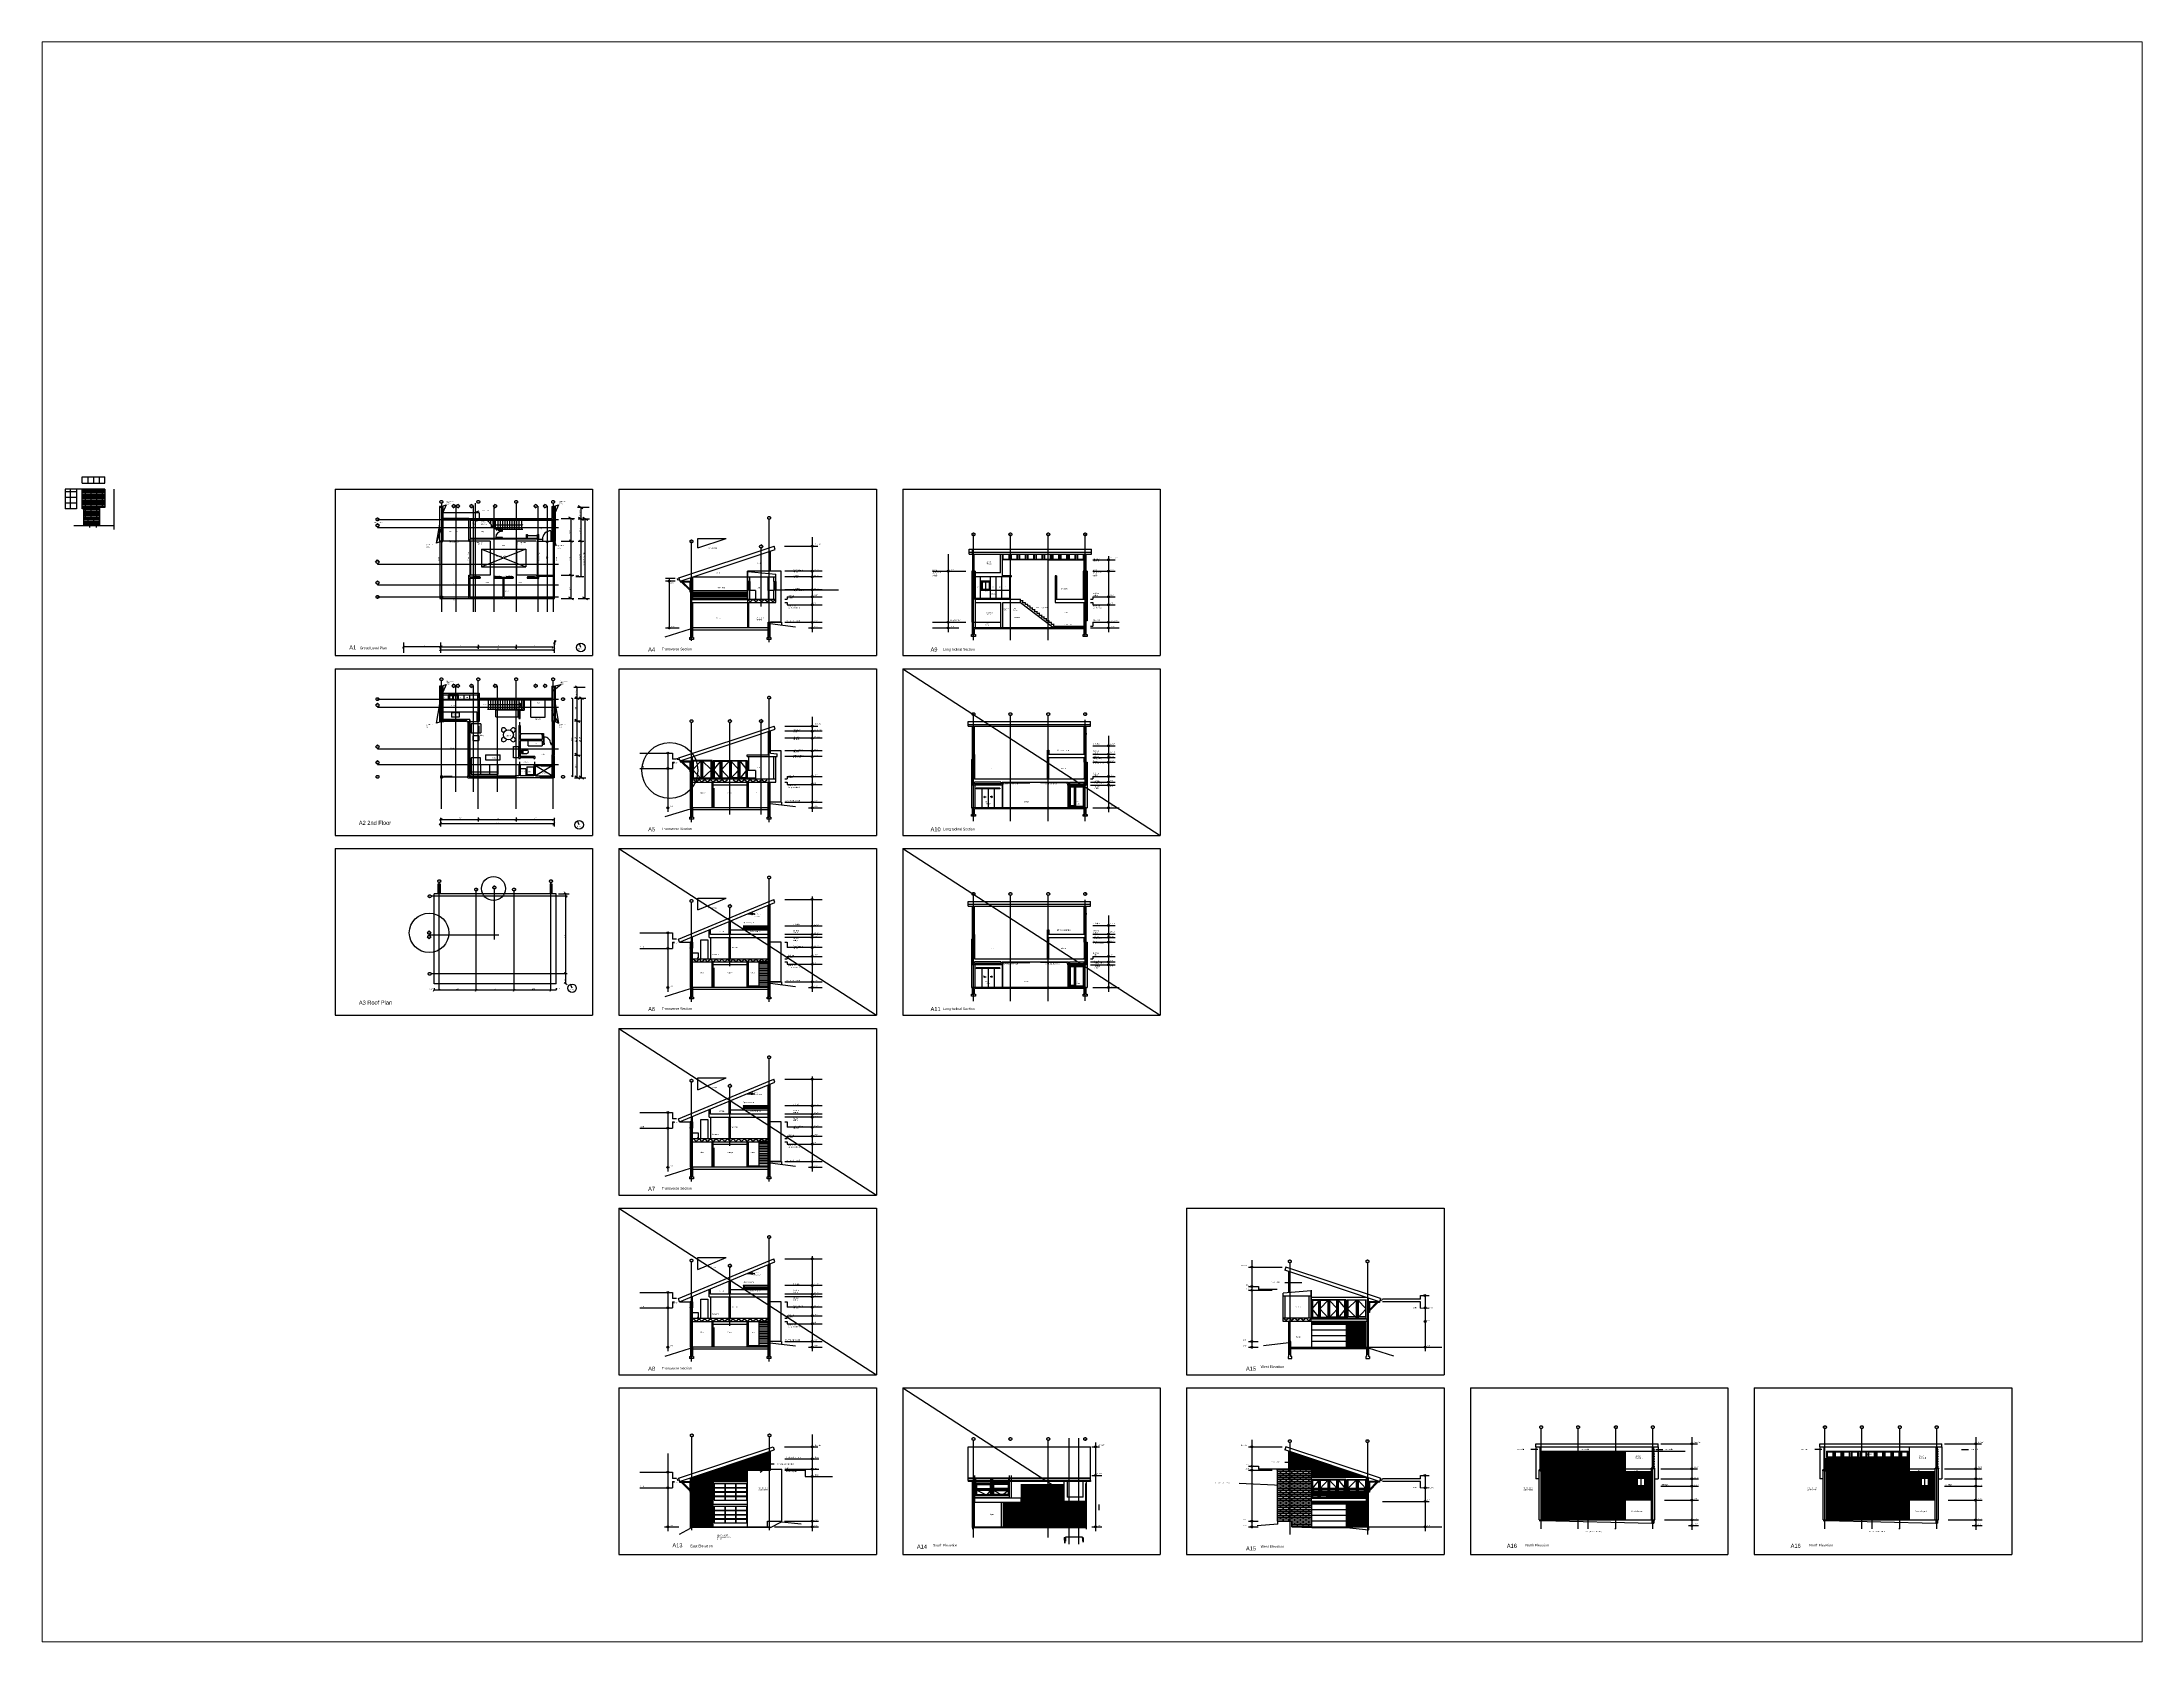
# Paper-space layout 'Layout1' of a CAD drawing. Header units: inches. Extents: x 1.05 to 9.45, y 0.8 to 7.2.
# The model-space entities are those that its viewports show. They can reach past a viewport. Long polylines and large blocks are cut down to what shows.
import ezdxf

# ---------------------------------------------------------------- set-up
doc = ezdxf.new("R2010")
doc.units = ezdxf.units.IN
doc.header["$MEASUREMENT"] = 0
doc.linetypes.add('ACAD_ISO02W100', pattern=[15, 12, -3])
for name, color, linetype in [('blocks', 251, 'Continuous'), ('const', 7, 'Continuous'), ('e1', 7, 'Continuous'), ('e2', 251, 'Continuous'), ('glass', 172, 'Continuous'), ('glassSwing', 172, 'ACAD_ISO02W100'), ('grid', 252, 'ACAD_ISO02W100'), ('millwork', 253, 'Continuous'), ('soffit', 253, 'ACAD_ISO02W100'), ('stairs', 140, 'Continuous'), ('walls', 7, 'Continuous')]:
    doc.layers.add(name, color=color, linetype=linetype)

msp = doc.modelspace()

# ---------------------------------------------------------------- linework, layer by layer
for p, q in [((966.9, 3434.3), (2054.9, 3434.3)), ((966.9, 3434.3), (966.9, 2730.3)), ((2054.9, 3434.3), (2054.9, 2730.3)), ((2166, 3434.3), (3254, 3434.3)), ((2166, 3434.3), (2166, 2730.3)), ((3254, 3434.3), (3254, 2730.3)), ((3365.1, 3434.3), (3365.1, 2730.3)), ((3365.1, 3434.3), (4453.1, 3434.3)), ((4453.1, 3434.3), (4453.1, 2730.3)), ((2166, 3235.3), (2166, 2730.3)), ((2796.8, 2871.2), (2804.8, 2871.2)), ((966.9, 2730.3), (2054.9, 2730.3)), ((966.9, 2674.8), (2054.9, 2674.8)), ((966.9, 2674.8), (966.9, 1970.8)), ((2054.9, 2674.8), (2054.9, 1970.8)), ((2166, 2730.3), (2836.2, 2730.3)), ((2166, 2730.3), (3254, 2730.3)), ((2166, 2674.8), (3254, 2674.8)), ((2166, 2674.8), (2166, 1970.8)), ((3254, 2674.8), (3254, 1970.8)), ((3365.1, 2730.3), (4453.1, 2730.3)), ((3365.1, 2674.8), (3365.1, 1970.8)), ((3365.1, 2674.8), (4453.1, 2674.8)), ((4453.1, 2674.8), (4453.1, 1970.8)), ((2166, 2475.8), (2166, 1970.8)), ((2796.8, 2111.6), (2804.8, 2111.6)), ((966.9, 1970.8), (2054.9, 1970.8)), ((2166, 1970.8), (2836.2, 1970.8)), ((2166, 1970.8), (3254, 1970.8)), ((3365.1, 1970.8), (4453.1, 1970.8)), ((966.9, 1915.3), (2054.9, 1915.3)), ((966.9, 1915.3), (966.9, 1211.3)), ((2054.9, 1915.3), (2054.9, 1211.3)), ((2166, 1915.3), (3254, 1915.3)), ((2166, 1915.3), (2166, 1211.3)), ((3254, 1915.3), (3254, 1211.3)), ((3365.1, 1915.3), (3365.1, 1211.3)), ((3365.1, 1915.3), (4453.1, 1915.3)), ((4453.1, 1915.3), (4453.1, 1211.3)), ((2166, 1716.3), (2166, 1211.3)), ((2796.8, 1352.1), (2804.8, 1352.1)), ((966.9, 1211.3), (2054.9, 1211.3)), ((2166, 1211.3), (2836.2, 1211.3)), ((2166, 1211.3), (3254, 1211.3)), ((2166, 1155.7), (3254, 1155.7)), ((2166, 1155.7), (2166, 451.7)), ((3254, 1155.7), (3254, 451.7)), ((3365.1, 1211.3), (4453.1, 1211.3)), ((2166, 956.7), (2166, 451.7)), ((2796.8, 592.6), (2804.8, 592.6)), ((2166, 451.7), (3254, 451.7)), ((2166, 396.2), (2836.2, 396.2)), ((2166, 396.2), (3254, 396.2)), ((2166, 396.2), (2166, -307.8)), ((3254, 396.2), (3254, -307.8)), ((4564.2, 396.2), (4564.2, -307.8)), ((4564.2, 396.2), (5652.2, 396.2)), ((5652.2, 396.2), (5652.2, -307.8)), ((2166, 197.2), (2166, -307.8)), ((2796.8, -167), (2804.8, -167)), ((5005.1, -167), (4996.6, -167)), ((2166, -307.8), (2836.2, -307.8)), ((2166, -307.8), (3254, -307.8)), ((4564.2, -307.8), (5652.2, -307.8)), ((2166, -363.4), (3254, -363.4)), ((2166, -363.4), (2166, -1067.4)), ((3254, -363.4), (3254, -1067.4)), ((3365.1, -363.4), (3365.1, -1067.4)), ((3365.1, -363.4), (4453.1, -363.4)), ((4453.1, -363.4), (4453.1, -1067.4)), ((4564.2, -363.4), (4564.2, -1067.4)), ((4564.2, -363.4), (5652.2, -363.4)), ((5652.2, -363.4), (5652.2, -1067.4)), ((5763.3, -363.4), (5763.3, -1067.4)), ((5763.3, -363.4), (6851.3, -363.4)), ((6851.3, -363.4), (6851.3, -1067.4)), ((6962.4, -363.4), (6962.4, -1067.4)), ((6962.4, -363.4), (8050.4, -363.4)), ((8050.4, -363.4), (8050.4, -1067.4)), ((3660.3, -950), (3660.3, -953.5)), ((4140.3, -953.5), (4140.3, -950)), ((2166, -1067.4), (3254, -1067.4)), ((3365.1, -1067.4), (4453.1, -1067.4)), ((4564.2, -1067.4), (5652.2, -1067.4)), ((5763.3, -1067.4), (6851.3, -1067.4)), ((6962.4, -1067.4), (8050.4, -1067.4))]:
    msp.add_line(p, q)
at = {"layer": 'blocks'}
for p, q in [((2806.8, 2871.7), (2828.3, 2871.7)), ((2828.8, 2871.7), (2852.3, 2871.7)), ((2806.8, 2112.1), (2828.3, 2112.1)), ((2828.8, 2112.1), (2852.3, 2112.1)), ((2806.8, 1352.6), (2828.3, 1352.6)), ((2828.8, 1352.6), (2852.3, 1352.6)), ((2806.8, 593.1), (2828.3, 593.1)), ((2828.8, 593.1), (2852.3, 593.1)), ((2806.8, -166.5), (2828.3, -166.5)), ((2828.8, -166.5), (2852.3, -166.5)), ((4972.8, -710.5), (4949.3, -710.5)), ((4972.8, -718), (4949.3, -718)), ((4960.6, -718.5), (4949.3, -718.5)), ((4960.6, -726), (4949.3, -726)), ((4972.8, -726.5), (4949.3, -726.5)), ((4972.8, -734), (4949.3, -734)), ((4960.6, -734.5), (4949.3, -734.5)), ((4960.6, -742), (4949.3, -742)), ((4972.8, -742.5), (4949.3, -742.5)), ((4972.8, -750), (4949.3, -750)), ((4960.6, -750.5), (4949.3, -750.5)), ((4960.6, -758), (4949.3, -758)), ((4972.8, -758.5), (4949.3, -758.5)), ((4972.8, -766), (4949.3, -766)), ((4960.6, -766.5), (4949.3, -766.5)), ((4960.6, -774), (4949.3, -774)), ((4972.8, -774.5), (4949.3, -774.5)), ((4972.8, -782), (4949.3, -782)), ((4960.6, -782.5), (4949.3, -782.5)), ((4960.6, -790), (4949.3, -790)), ((4972.8, -790.5), (4949.3, -790.5)), ((4972.8, -798), (4949.3, -798)), ((4960.6, -718.5), (4960.6, -726)), ((4960.6, -734.5), (4960.6, -742)), ((4960.6, -750.5), (4960.6, -758)), ((4960.6, -766.5), (4960.6, -774)), ((4960.6, -782.5), (4960.6, -790)), ((4961.1, -726), (4961.1, -718.5)), ((4984.6, -718.5), (4961.1, -718.5)), ((4984.6, -726), (4961.1, -726)), ((4961.1, -742), (4961.1, -734.5)), ((4984.6, -734.5), (4961.1, -734.5)), ((4984.6, -742), (4961.1, -742)), ((4961.1, -758), (4961.1, -750.5)), ((4984.6, -750.5), (4961.1, -750.5)), ((4984.6, -758), (4961.1, -758)), ((4984.6, -766.5), (4961.1, -766.5)), ((4961.1, -774), (4961.1, -766.5)), ((4984.6, -774), (4961.1, -774)), ((4984.6, -782.5), (4961.1, -782.5)), ((4961.1, -790), (4961.1, -782.5)), ((4984.6, -790), (4961.1, -790)), ((4972.8, -714.7), (4972.8, -710.5)), ((4972.8, -718), (4972.8, -710.5)), ((4972.8, -734), (4972.8, -726.5)), ((4972.8, -750), (4972.8, -742.5)), ((4972.8, -766), (4972.8, -758.5)), ((4972.8, -782), (4972.8, -774.5)), ((4972.8, -798), (4972.8, -790.5)), ((4973.3, -714.7), (4973.3, -710.5)), ((4996.8, -710.5), (4973.3, -710.5)), ((4973.3, -718), (4973.3, -710.5)), ((4996.8, -718), (4973.3, -718)), ((4996.8, -726.5), (4973.3, -726.5)), ((4973.3, -734), (4973.3, -726.5)), ((4996.8, -734), (4973.3, -734)), ((4996.8, -742.5), (4973.3, -742.5)), ((4973.3, -750), (4973.3, -742.5)), ((4996.8, -750), (4973.3, -750)), ((4996.8, -758.5), (4973.3, -758.5)), ((4973.3, -766), (4973.3, -758.5)), ((4996.8, -766), (4973.3, -766)), ((4996.8, -774.5), (4973.3, -774.5)), ((4973.3, -782), (4973.3, -774.5)), ((4996.8, -782), (4973.3, -782)), ((4996.8, -790.5), (4973.3, -790.5)), ((4973.3, -798), (4973.3, -790.5)), ((4996.8, -798), (4973.3, -798)), ((4984.6, -718.5), (4984.6, -726)), ((4984.6, -734.5), (4984.6, -742)), ((4984.6, -750.5), (4984.6, -758)), ((4984.6, -766.5), (4984.6, -774)), ((4984.6, -782.5), (4984.6, -790)), ((4985.1, -726), (4985.1, -718.5)), ((5008.6, -718.5), (4985.1, -718.5)), ((5008.6, -726), (4985.1, -726)), ((4985.1, -742), (4985.1, -734.5)), ((5008.6, -734.5), (4985.1, -734.5)), ((5008.6, -742), (4985.1, -742)), ((4985.1, -758), (4985.1, -750.5)), ((5008.6, -750.5), (4985.1, -750.5)), ((5008.6, -758), (4985.1, -758)), ((4985.1, -774), (4985.1, -766.5)), ((5008.6, -766.5), (4985.1, -766.5)), ((5008.6, -774), (4985.1, -774)), ((4985.1, -790), (4985.1, -782.5)), ((5008.6, -782.5), (4985.1, -782.5)), ((5008.6, -790), (4985.1, -790)), ((4996.8, -718), (4996.8, -710.5)), ((4996.8, -734), (4996.8, -726.5)), ((4996.8, -734), (4996.8, -729.8)), ((4996.8, -750), (4996.8, -742.5)), ((4996.8, -766), (4996.8, -758.5)), ((4996.8, -782), (4996.8, -774.5)), ((4996.8, -798), (4996.8, -790.5)), ((4997.3, -718), (4997.3, -710.5)), ((5020.8, -718), (4997.3, -718)), ((4997.3, -734), (4997.3, -726.5)), ((5020.8, -726.5), (4997.3, -726.5)), ((5020.8, -734), (4997.3, -734)), ((4997.3, -750), (4997.3, -742.5)), ((5020.8, -742.5), (4997.3, -742.5)), ((5020.8, -750), (4997.3, -750)), ((4997.3, -766), (4997.3, -758.5)), ((5020.8, -758.5), (4997.3, -758.5)), ((5020.8, -766), (4997.3, -766)), ((5020.8, -774.5), (4997.3, -774.5)), ((4997.3, -782), (4997.3, -774.5)), ((5020.8, -782), (4997.3, -782)), ((4997.3, -798), (4997.3, -790.5)), ((5020.8, -790.5), (4997.3, -790.5)), ((5020.8, -798), (4997.3, -798)), ((5008.6, -718.5), (5008.6, -726)), ((5008.6, -734.5), (5008.6, -742)), ((5008.6, -750.5), (5008.6, -758)), ((5008.6, -766.5), (5008.6, -774)), ((5008.6, -782.5), (5008.6, -790)), ((5009.1, -726), (5009.1, -718.5)), ((5032.6, -718.5), (5009.1, -718.5)), ((5032.6, -726), (5009.1, -726)), ((5009.1, -742), (5009.1, -734.5)), ((5032.6, -734.5), (5009.1, -734.5)), ((5032.6, -742), (5009.1, -742)), ((5009.1, -758), (5009.1, -750.5)), ((5032.6, -750.5), (5009.1, -750.5)), ((5032.6, -758), (5009.1, -758)), ((5032.6, -766.5), (5009.1, -766.5)), ((5009.1, -774), (5009.1, -766.5)), ((5032.6, -774), (5009.1, -774)), ((5032.6, -782.5), (5009.1, -782.5)), ((5009.1, -790), (5009.1, -782.5)), ((5032.6, -790), (5009.1, -790)), ((5020.8, -718), (5020.8, -710.5)), ((5020.8, -734), (5020.8, -726.5)), ((5020.8, -750), (5020.8, -742.5)), ((5020.8, -766), (5020.8, -758.5)), ((5020.8, -782), (5020.8, -774.5)), ((5020.8, -798), (5020.8, -790.5)), ((5021.3, -718), (5021.3, -710.5)), ((5044.8, -718), (5021.3, -718)), ((5044.8, -726.5), (5021.3, -726.5)), ((5021.3, -734), (5021.3, -726.5)), ((5044.8, -734), (5021.3, -734)), ((5044.8, -742.5), (5021.3, -742.5)), ((5021.3, -750), (5021.3, -742.5)), ((5044.8, -750), (5021.3, -750)), ((5044.8, -758.5), (5021.3, -758.5)), ((5021.3, -766), (5021.3, -758.5)), ((5044.8, -766), (5021.3, -766)), ((5044.8, -774.5), (5021.3, -774.5)), ((5021.3, -782), (5021.3, -774.5)), ((5044.8, -782), (5021.3, -782)), ((5044.8, -790.5), (5021.3, -790.5)), ((5021.3, -798), (5021.3, -790.5)), ((5044.8, -798), (5021.3, -798)), ((5032.6, -718.5), (5032.6, -726)), ((5032.6, -734.5), (5032.6, -742)), ((5032.6, -750.5), (5032.6, -758)), ((5032.6, -766.5), (5032.6, -774)), ((5032.6, -782.5), (5032.6, -790)), ((5033.1, -726), (5033.1, -718.5)), ((5056.6, -718.5), (5033.1, -718.5)), ((5056.6, -726), (5033.1, -726)), ((5033.1, -742), (5033.1, -734.5)), ((5056.6, -734.5), (5033.1, -734.5)), ((5056.6, -742), (5033.1, -742)), ((5033.1, -758), (5033.1, -750.5)), ((5056.6, -750.5), (5033.1, -750.5)), ((5056.6, -758), (5033.1, -758)), ((5033.1, -774), (5033.1, -766.5)), ((5056.6, -766.5), (5033.1, -766.5)), ((5056.6, -774), (5033.1, -774)), ((5033.1, -790), (5033.1, -782.5)), ((5056.6, -782.5), (5033.1, -782.5)), ((5056.6, -790), (5033.1, -790)), ((5044.8, -710.5), (5044.8, -718)), ((5044.8, -726.5), (5044.8, -734)), ((5044.8, -742.5), (5044.8, -750)), ((5044.8, -758.5), (5044.8, -766)), ((5044.8, -774.5), (5044.8, -782)), ((5044.8, -790.5), (5044.8, -798)), ((5045.3, -718), (5045.3, -710.5)), ((5068.8, -718), (5045.3, -718)), ((5068.8, -726.5), (5045.3, -726.5)), ((5045.3, -734), (5045.3, -726.5)), ((5068.8, -734), (5045.3, -734)), ((5068.8, -742.5), (5045.3, -742.5)), ((5045.3, -750), (5045.3, -742.5)), ((5068.8, -750), (5045.3, -750)), ((5068.8, -758.5), (5045.3, -758.5)), ((5045.3, -766), (5045.3, -758.5)), ((5068.8, -766), (5045.3, -766)), ((5068.8, -774.5), (5045.3, -774.5)), ((5045.3, -782), (5045.3, -774.5)), ((5068.8, -782), (5045.3, -782)), ((5068.8, -790.5), (5045.3, -790.5)), ((5045.3, -798), (5045.3, -790.5)), ((5068.8, -798), (5045.3, -798)), ((5056.6, -718.5), (5056.6, -726)), ((5056.6, -734.5), (5056.6, -742)), ((5056.6, -750.5), (5056.6, -758)), ((5056.6, -766.5), (5056.6, -774)), ((5056.6, -782.5), (5056.6, -790)), ((5057.1, -726), (5057.1, -718.5)), ((5080.6, -718.5), (5057.1, -718.5)), ((5080.6, -726), (5057.1, -726)), ((5057.1, -742), (5057.1, -734.5)), ((5080.6, -734.5), (5057.1, -734.5)), ((5080.6, -742), (5057.1, -742)), ((5057.1, -758), (5057.1, -750.5)), ((5080.6, -750.5), (5057.1, -750.5)), ((5080.6, -758), (5057.1, -758)), ((5080.6, -766.5), (5057.1, -766.5)), ((5057.1, -774), (5057.1, -766.5)), ((5080.6, -774), (5057.1, -774)), ((5080.6, -782.5), (5057.1, -782.5)), ((5057.1, -790), (5057.1, -782.5)), ((5080.6, -790), (5057.1, -790)), ((5068.8, -710.5), (5068.8, -718)), ((5068.8, -726.5), (5068.8, -734)), ((5068.8, -742.5), (5068.8, -750)), ((5068.8, -758.5), (5068.8, -766)), ((5068.8, -774.5), (5068.8, -782)), ((5068.8, -790.5), (5068.8, -798)), ((5069.3, -718), (5069.3, -710.5)), ((5092.8, -718), (5069.3, -718)), ((5092.8, -726.5), (5069.3, -726.5)), ((5069.3, -734), (5069.3, -726.5)), ((5092.8, -734), (5069.3, -734)), ((5092.8, -742.5), (5069.3, -742.5)), ((5069.3, -750), (5069.3, -742.5)), ((5092.8, -750), (5069.3, -750)), ((5092.8, -758.5), (5069.3, -758.5)), ((5069.3, -766), (5069.3, -758.5)), ((5092.8, -766), (5069.3, -766)), ((5092.8, -774.5), (5069.3, -774.5)), ((5069.3, -782), (5069.3, -774.5)), ((5092.8, -782), (5069.3, -782)), ((5092.8, -790.5), (5069.3, -790.5)), ((5069.3, -798), (5069.3, -790.5)), ((5092.8, -798), (5069.3, -798)), ((5080.6, -718.5), (5080.6, -726)), ((5080.6, -734.5), (5080.6, -742)), ((5080.6, -750.5), (5080.6, -758)), ((5080.6, -766.5), (5080.6, -774)), ((5080.6, -782.5), (5080.6, -790)), ((5081.1, -726), (5081.1, -718.5)), ((5092.8, -718.5), (5081.1, -718.5)), ((5092.8, -726), (5081.1, -726)), ((5081.1, -742), (5081.1, -734.5)), ((5092.8, -734.5), (5081.1, -734.5)), ((5092.8, -742), (5081.1, -742)), ((5081.1, -758), (5081.1, -750.5)), ((5092.8, -750.5), (5081.1, -750.5)), ((5092.8, -758), (5081.1, -758)), ((5081.1, -774), (5081.1, -766.5)), ((5092.8, -766.5), (5081.1, -766.5)), ((5092.8, -774), (5081.1, -774)), ((5081.1, -790), (5081.1, -782.5)), ((5092.8, -782.5), (5081.1, -782.5)), ((5092.8, -790), (5081.1, -790)), ((4960.6, -798.5), (4949.3, -798.5)), ((4960.6, -806), (4949.3, -806)), ((4972.8, -806.5), (4949.3, -806.5)), ((4972.8, -814), (4949.3, -814)), ((4960.6, -814.5), (4949.3, -814.5)), ((4960.6, -822), (4949.3, -822)), ((4972.8, -822.5), (4949.3, -822.5)), ((4972.8, -830), (4949.3, -830)), ((4960.6, -830.5), (4949.3, -830.5)), ((4960.6, -838), (4949.3, -838)), ((4972.8, -838.5), (4949.3, -838.5)), ((4972.8, -846), (4949.3, -846)), ((4960.6, -846.5), (4949.3, -846.5)), ((4960.6, -854), (4949.3, -854)), ((4972.8, -854.5), (4949.3, -854.5)), ((4972.8, -862), (4949.3, -862)), ((4960.6, -862.5), (4949.3, -862.5)), ((4960.6, -870), (4949.3, -870)), ((4972.8, -870.5), (4949.3, -870.5)), ((4972.8, -878), (4949.3, -878)), ((4960.6, -878.5), (4949.3, -878.5)), ((4960.6, -886), (4949.3, -886)), ((4972.8, -886.5), (4949.3, -886.5)), ((4960.6, -798.5), (4960.6, -806)), ((4960.6, -814.5), (4960.6, -822)), ((4960.6, -830.5), (4960.6, -838)), ((4960.6, -846.5), (4960.6, -854)), ((4960.6, -862.5), (4960.6, -870)), ((4960.6, -878.5), (4960.6, -886)), ((4984.6, -798.5), (4961.1, -798.5)), ((4961.1, -806), (4961.1, -798.5)), ((4984.6, -806), (4961.1, -806)), ((4984.6, -814.5), (4961.1, -814.5)), ((4961.1, -822), (4961.1, -814.5)), ((4984.6, -822), (4961.1, -822)), ((4984.6, -830.5), (4961.1, -830.5)), ((4961.1, -838), (4961.1, -830.5)), ((4984.6, -838), (4961.1, -838)), ((4984.6, -846.5), (4961.1, -846.5)), ((4961.1, -854), (4961.1, -846.5)), ((4984.6, -854), (4961.1, -854)), ((4984.6, -862.5), (4961.1, -862.5)), ((4961.1, -870), (4961.1, -862.5)), ((4984.6, -870), (4961.1, -870)), ((4984.6, -878.5), (4961.1, -878.5)), ((4961.1, -886), (4961.1, -878.5)), ((4984.6, -886), (4961.1, -886)), ((4972.8, -814), (4972.8, -806.5)), ((4972.8, -830), (4972.8, -822.5)), ((4972.8, -846), (4972.8, -838.5)), ((4972.8, -862), (4972.8, -854.5)), ((4972.8, -878), (4972.8, -870.5)), ((4972.8, -894), (4972.8, -886.5)), ((4996.8, -806.5), (4973.3, -806.5)), ((4973.3, -814), (4973.3, -806.5)), ((4996.8, -814), (4973.3, -814)), ((4973.3, -830), (4973.3, -822.5)), ((4996.8, -822.5), (4973.3, -822.5)), ((4996.8, -830), (4973.3, -830)), ((4996.8, -838.5), (4973.3, -838.5)), ((4973.3, -846), (4973.3, -838.5)), ((4996.8, -846), (4973.3, -846)), ((4973.3, -862), (4973.3, -854.5)), ((4996.8, -854.5), (4973.3, -854.5)), ((4996.8, -862), (4973.3, -862)), ((4996.8, -870.5), (4973.3, -870.5)), ((4973.3, -878), (4973.3, -870.5)), ((4996.8, -878), (4973.3, -878)), ((4996.8, -886.5), (4973.3, -886.5)), ((4973.3, -894), (4973.3, -886.5)), ((4984.6, -798.5), (4984.6, -806)), ((4984.6, -814.5), (4984.6, -822)), ((4984.6, -830.5), (4984.6, -838)), ((4984.6, -846.5), (4984.6, -854)), ((4984.6, -862.5), (4984.6, -870)), ((4984.6, -878.5), (4984.6, -886)), ((4985.1, -806), (4985.1, -798.5)), ((5008.6, -798.5), (4985.1, -798.5)), ((5008.6, -806), (4985.1, -806)), ((4985.1, -822), (4985.1, -814.5)), ((5008.6, -814.5), (4985.1, -814.5)), ((5008.6, -822), (4985.1, -822)), ((4985.1, -838), (4985.1, -830.5)), ((5008.6, -830.5), (4985.1, -830.5)), ((5008.6, -838), (4985.1, -838)), ((5008.6, -846.5), (4985.1, -846.5)), ((4985.1, -854), (4985.1, -846.5)), ((5008.6, -854), (4985.1, -854)), ((5008.6, -862.5), (4985.1, -862.5)), ((4985.1, -870), (4985.1, -862.5)), ((5008.6, -870), (4985.1, -870)), ((4985.1, -886), (4985.1, -878.5)), ((5008.6, -878.5), (4985.1, -878.5)), ((5008.6, -886), (4985.1, -886)), ((4996.8, -814), (4996.8, -806.5)), ((4996.8, -830), (4996.8, -822.5)), ((4996.8, -846), (4996.8, -838.5)), ((4996.8, -862), (4996.8, -854.5)), ((4996.8, -878), (4996.8, -870.5)), ((4996.8, -894), (4996.8, -886.5)), ((4997.3, -814), (4997.3, -806.5)), ((5020.8, -806.5), (4997.3, -806.5)), ((5020.8, -814), (4997.3, -814)), ((4997.3, -830), (4997.3, -822.5)), ((5020.8, -822.5), (4997.3, -822.5)), ((5020.8, -830), (4997.3, -830)), ((4997.3, -846), (4997.3, -838.5)), ((5020.8, -838.5), (4997.3, -838.5)), ((5020.8, -846), (4997.3, -846)), ((4997.3, -862), (4997.3, -854.5)), ((5020.8, -854.5), (4997.3, -854.5)), ((5020.8, -862), (4997.3, -862)), ((4997.3, -878), (4997.3, -870.5)), ((5020.8, -870.5), (4997.3, -870.5)), ((5020.8, -878), (4997.3, -878)), ((4997.3, -894), (4997.3, -886.5)), ((5020.8, -886.5), (4997.3, -886.5)), ((5008.6, -798.5), (5008.6, -806)), ((5008.6, -814.5), (5008.6, -822)), ((5008.6, -830.5), (5008.6, -838)), ((5008.6, -846.5), (5008.6, -854)), ((5008.6, -862.5), (5008.6, -870)), ((5008.6, -878.5), (5008.6, -886)), ((5032.6, -798.5), (5009.1, -798.5)), ((5009.1, -806), (5009.1, -798.5)), ((5032.6, -806), (5009.1, -806)), ((5032.6, -814.5), (5009.1, -814.5)), ((5009.1, -822), (5009.1, -814.5)), ((5032.6, -822), (5009.1, -822)), ((5032.6, -830.5), (5009.1, -830.5)), ((5009.1, -838), (5009.1, -830.5)), ((5032.6, -838), (5009.1, -838)), ((5032.6, -846.5), (5009.1, -846.5)), ((5009.1, -854), (5009.1, -846.5)), ((5032.6, -854), (5009.1, -854)), ((5032.6, -862.5), (5009.1, -862.5)), ((5009.1, -870), (5009.1, -862.5)), ((5032.6, -870), (5009.1, -870)), ((5032.6, -878.5), (5009.1, -878.5)), ((5009.1, -886), (5009.1, -878.5)), ((5032.6, -886), (5009.1, -886)), ((5020.8, -814), (5020.8, -806.5)), ((5020.8, -830), (5020.8, -822.5)), ((5020.8, -846), (5020.8, -838.5)), ((5020.8, -862), (5020.8, -854.5)), ((5020.8, -878), (5020.8, -870.5)), ((5020.8, -894), (5020.8, -886.5)), ((5044.8, -806.5), (5021.3, -806.5)), ((5021.3, -814), (5021.3, -806.5)), ((5044.8, -814), (5021.3, -814)), ((5021.3, -830), (5021.3, -822.5)), ((5044.8, -822.5), (5021.3, -822.5)), ((5044.8, -830), (5021.3, -830)), ((5044.8, -838.5), (5021.3, -838.5)), ((5021.3, -846), (5021.3, -838.5)), ((5044.8, -846), (5021.3, -846)), ((5044.8, -854.5), (5021.3, -854.5)), ((5021.3, -862), (5021.3, -854.5)), ((5044.8, -862), (5021.3, -862)), ((5044.8, -870.5), (5021.3, -870.5)), ((5021.3, -878), (5021.3, -870.5)), ((5044.8, -878), (5021.3, -878)), ((5044.8, -886.5), (5021.3, -886.5)), ((5021.3, -894), (5021.3, -886.5)), ((5032.6, -798.5), (5032.6, -806)), ((5032.6, -814.5), (5032.6, -822)), ((5032.6, -830.5), (5032.6, -838)), ((5032.6, -846.5), (5032.6, -854)), ((5032.6, -862.5), (5032.6, -870)), ((5032.6, -878.5), (5032.6, -886)), ((5033.1, -806), (5033.1, -798.5)), ((5056.6, -798.5), (5033.1, -798.5)), ((5056.6, -806), (5033.1, -806)), ((5033.1, -822), (5033.1, -814.5)), ((5056.6, -814.5), (5033.1, -814.5)), ((5056.6, -822), (5033.1, -822)), ((5033.1, -838), (5033.1, -830.5)), ((5056.6, -830.5), (5033.1, -830.5)), ((5056.6, -838), (5033.1, -838)), ((5056.6, -846.5), (5033.1, -846.5)), ((5033.1, -854), (5033.1, -846.5)), ((5056.6, -854), (5033.1, -854)), ((5056.6, -862.5), (5033.1, -862.5)), ((5033.1, -870), (5033.1, -862.5)), ((5056.6, -870), (5033.1, -870)), ((5033.1, -886), (5033.1, -878.5)), ((5056.6, -878.5), (5033.1, -878.5)), ((5056.6, -886), (5033.1, -886)), ((5044.8, -806.5), (5044.8, -814)), ((5044.8, -822.5), (5044.8, -830)), ((5044.8, -838.5), (5044.8, -846)), ((5044.8, -854.5), (5044.8, -862)), ((5044.8, -870.5), (5044.8, -878)), ((5044.8, -886.5), (5044.8, -894)), ((5068.8, -806.5), (5045.3, -806.5)), ((5045.3, -814), (5045.3, -806.5)), ((5068.8, -814), (5045.3, -814)), ((5045.3, -830), (5045.3, -822.5)), ((5068.8, -822.5), (5045.3, -822.5)), ((5068.8, -830), (5045.3, -830)), ((5068.8, -838.5), (5045.3, -838.5)), ((5045.3, -846), (5045.3, -838.5)), ((5068.8, -846), (5045.3, -846)), ((5045.3, -862), (5045.3, -854.5)), ((5068.8, -854.5), (5045.3, -854.5)), ((5068.8, -862), (5045.3, -862)), ((5068.8, -870.5), (5045.3, -870.5)), ((5045.3, -878), (5045.3, -870.5)), ((5068.8, -878), (5045.3, -878)), ((5068.8, -886.5), (5045.3, -886.5)), ((5045.3, -894), (5045.3, -886.5)), ((5056.6, -798.5), (5056.6, -806)), ((5056.6, -814.5), (5056.6, -822)), ((5056.6, -830.5), (5056.6, -838)), ((5056.6, -846.5), (5056.6, -854)), ((5056.6, -862.5), (5056.6, -870)), ((5056.6, -878.5), (5056.6, -886)), ((5080.6, -798.5), (5057.1, -798.5)), ((5057.1, -806), (5057.1, -798.5)), ((5080.6, -806), (5057.1, -806)), ((5080.6, -814.5), (5057.1, -814.5)), ((5057.1, -822), (5057.1, -814.5)), ((5080.6, -822), (5057.1, -822)), ((5080.6, -830.5), (5057.1, -830.5)), ((5057.1, -838), (5057.1, -830.5)), ((5080.6, -838), (5057.1, -838)), ((5080.6, -846.5), (5057.1, -846.5)), ((5057.1, -854), (5057.1, -846.5)), ((5080.6, -854), (5057.1, -854)), ((5080.6, -862.5), (5057.1, -862.5)), ((5057.1, -870), (5057.1, -862.5)), ((5080.6, -870), (5057.1, -870)), ((5080.6, -878.5), (5057.1, -878.5)), ((5057.1, -886), (5057.1, -878.5)), ((5080.6, -886), (5057.1, -886)), ((5068.8, -806.5), (5068.8, -814)), ((5068.8, -822.5), (5068.8, -830)), ((5068.8, -838.5), (5068.8, -846)), ((5068.8, -854.5), (5068.8, -862)), ((5068.8, -870.5), (5068.8, -878)), ((5068.8, -886.5), (5068.8, -894)), ((5092.8, -806.5), (5069.3, -806.5)), ((5069.3, -814), (5069.3, -806.5)), ((5092.8, -814), (5069.3, -814)), ((5069.3, -830), (5069.3, -822.5)), ((5092.8, -822.5), (5069.3, -822.5)), ((5092.8, -830), (5069.3, -830)), ((5092.8, -838.5), (5069.3, -838.5)), ((5069.3, -846), (5069.3, -838.5)), ((5092.8, -846), (5069.3, -846)), ((5092.8, -854.5), (5069.3, -854.5)), ((5069.3, -862), (5069.3, -854.5)), ((5092.8, -862), (5069.3, -862)), ((5092.8, -870.5), (5069.3, -870.5)), ((5069.3, -878), (5069.3, -870.5)), ((5092.8, -878), (5069.3, -878)), ((5092.8, -886.5), (5069.3, -886.5)), ((5069.3, -894), (5069.3, -886.5)), ((5080.6, -798.5), (5080.6, -806)), ((5080.6, -814.5), (5080.6, -822)), ((5080.6, -830.5), (5080.6, -838)), ((5080.6, -846.5), (5080.6, -854)), ((5080.6, -862.5), (5080.6, -870)), ((5080.6, -878.5), (5080.6, -886)), ((5081.1, -806), (5081.1, -798.5)), ((5092.8, -798.5), (5081.1, -798.5)), ((5092.8, -806), (5081.1, -806)), ((5081.1, -822), (5081.1, -814.5)), ((5092.8, -814.5), (5081.1, -814.5)), ((5092.8, -822), (5081.1, -822)), ((5081.1, -838), (5081.1, -830.5)), ((5092.8, -830.5), (5081.1, -830.5)), ((5092.8, -838), (5081.1, -838)), ((5092.8, -846.5), (5081.1, -846.5)), ((5081.1, -854), (5081.1, -846.5)), ((5092.8, -854), (5081.1, -854)), ((5092.8, -862.5), (5081.1, -862.5)), ((5081.1, -870), (5081.1, -862.5)), ((5092.8, -870), (5081.1, -870)), ((5081.1, -886), (5081.1, -878.5)), ((5092.8, -878.5), (5081.1, -878.5)), ((5092.8, -886), (5081.1, -886)), ((4972.8, -894), (4949.3, -894)), ((4960.6, -894.5), (4949.3, -894.5)), ((4960.6, -902), (4949.3, -902)), ((4972.8, -902.5), (4949.3, -902.5)), ((4972.8, -910), (4949.3, -910)), ((4960.6, -910.5), (4949.3, -910.5)), ((4960.6, -918), (4949.3, -918)), ((4972.8, -918.5), (4949.3, -918.5)), ((4972.8, -926), (4949.3, -926)), ((4960.6, -894.5), (4960.6, -902)), ((4960.6, -910.5), (4960.6, -918)), ((4961.1, -902), (4961.1, -894.5)), ((4984.6, -894.5), (4961.1, -894.5)), ((4984.6, -902), (4961.1, -902)), ((4984.6, -910.5), (4961.1, -910.5)), ((4961.1, -918), (4961.1, -910.5)), ((4984.6, -918), (4961.1, -918)), ((4972.8, -910), (4972.8, -902.5)), ((4972.8, -926), (4972.8, -918.5)), ((4996.8, -894), (4973.3, -894)), ((4996.8, -902.5), (4973.3, -902.5)), ((4973.3, -910), (4973.3, -902.5)), ((4996.8, -910), (4973.3, -910)), ((4996.8, -918.5), (4973.3, -918.5)), ((4973.3, -926), (4973.3, -918.5)), ((4996.8, -926), (4973.3, -926)), ((4984.6, -894.5), (4984.6, -902)), ((4984.6, -910.5), (4984.6, -918)), ((4985.1, -902), (4985.1, -894.5)), ((5008.6, -894.5), (4985.1, -894.5)), ((5008.6, -902), (4985.1, -902)), ((4985.1, -918), (4985.1, -910.5)), ((5008.6, -910.5), (4985.1, -910.5)), ((5008.6, -918), (4985.1, -918)), ((4996.8, -910), (4996.8, -902.5)), ((4996.8, -926), (4996.8, -918.5)), ((5020.8, -894), (4997.3, -894)), ((4997.3, -910), (4997.3, -902.5)), ((5020.8, -902.5), (4997.3, -902.5)), ((5020.8, -910), (4997.3, -910)), ((5020.8, -918.5), (4997.3, -918.5)), ((4997.3, -926), (4997.3, -918.5)), ((5020.8, -926), (4997.3, -926)), ((5008.6, -894.5), (5008.6, -902)), ((5008.6, -910.5), (5008.6, -918)), ((5032.6, -894.5), (5009.1, -894.5)), ((5009.1, -902), (5009.1, -894.5)), ((5032.6, -902), (5009.1, -902)), ((5032.6, -910.5), (5009.1, -910.5)), ((5009.1, -918), (5009.1, -910.5)), ((5032.6, -918), (5009.1, -918)), ((5032.8, -926.5), (5009.3, -926.5)), ((5009.3, -934), (5009.3, -926.5)), ((5032.8, -934), (5009.3, -934)), ((5009.3, -942), (5009.3, -934.5)), ((5021.1, -934.5), (5009.3, -934.5)), ((5021.1, -942), (5009.3, -942)), ((5032.8, -942.5), (5009.3, -942.5)), ((5009.3, -950), (5009.3, -942.5)), ((5032.8, -950), (5009.3, -950)), ((5020.8, -910), (5020.8, -902.5)), ((5020.8, -918.5), (5020.8, -926)), ((5021.1, -934.5), (5021.1, -942)), ((5044.8, -894), (5021.3, -894)), ((5044.8, -902.5), (5021.3, -902.5)), ((5021.3, -910), (5021.3, -902.5)), ((5044.8, -910), (5021.3, -910)), ((5044.8, -918.5), (5021.3, -918.5)), ((5021.3, -926), (5021.3, -918.5)), ((5044.8, -926), (5021.3, -926)), ((5045.1, -934.5), (5021.6, -934.5)), ((5021.6, -942), (5021.6, -934.5)), ((5045.1, -942), (5021.6, -942)), ((5032.6, -894.5), (5032.6, -902)), ((5032.6, -910.5), (5032.6, -918)), ((5032.8, -926.5), (5032.8, -934)), ((5032.8, -950), (5032.8, -942.5)), ((5033.1, -902), (5033.1, -894.5)), ((5056.6, -894.5), (5033.1, -894.5)), ((5056.6, -902), (5033.1, -902)), ((5033.1, -918), (5033.1, -910.5)), ((5056.6, -910.5), (5033.1, -910.5)), ((5056.6, -918), (5033.1, -918)), ((5033.3, -934), (5033.3, -926.5)), ((5056.8, -926.5), (5033.3, -926.5)), ((5056.8, -934), (5033.3, -934)), ((5033.3, -950), (5033.3, -942.5)), ((5056.8, -942.5), (5033.3, -942.5)), ((5056.8, -950), (5033.3, -950)), ((5044.8, -902.5), (5044.8, -910)), ((5044.8, -918.5), (5044.8, -926)), ((5045.1, -934.5), (5045.1, -942)), ((5068.8, -894), (5045.3, -894)), ((5068.8, -902.5), (5045.3, -902.5)), ((5045.3, -910), (5045.3, -902.5)), ((5068.8, -910), (5045.3, -910)), ((5068.8, -918.5), (5045.3, -918.5)), ((5045.3, -926), (5045.3, -918.5)), ((5068.8, -926), (5045.3, -926)), ((5045.6, -942), (5045.6, -934.5)), ((5069.1, -934.5), (5045.6, -934.5)), ((5069.1, -942), (5045.6, -942)), ((5056.6, -894.5), (5056.6, -902)), ((5056.6, -910.5), (5056.6, -918)), ((5056.8, -926.5), (5056.8, -934)), ((5056.8, -950), (5056.8, -942.5)), ((5057.1, -902), (5057.1, -894.5)), ((5080.6, -894.5), (5057.1, -894.5)), ((5080.6, -902), (5057.1, -902)), ((5080.6, -910.5), (5057.1, -910.5)), ((5057.1, -918), (5057.1, -910.5)), ((5080.6, -918), (5057.1, -918)), ((5080.8, -926.5), (5057.3, -926.5)), ((5057.3, -934), (5057.3, -926.5)), ((5080.8, -934), (5057.3, -934)), ((5080.8, -942.5), (5057.3, -942.5)), ((5057.3, -950), (5057.3, -942.5)), ((5080.8, -950), (5057.3, -950)), ((5068.8, -902.5), (5068.8, -910)), ((5068.8, -918.5), (5068.8, -926)), ((5069.1, -934.5), (5069.1, -942)), ((5092.8, -894), (5069.3, -894)), ((5092.8, -902.5), (5069.3, -902.5)), ((5069.3, -910), (5069.3, -902.5)), ((5092.8, -910), (5069.3, -910)), ((5092.8, -918.5), (5069.3, -918.5)), ((5069.3, -926), (5069.3, -918.5)), ((5092.8, -926), (5069.3, -926)), ((5092.8, -934.5), (5069.6, -934.5)), ((5069.6, -942), (5069.6, -934.5)), ((5092.8, -942), (5069.6, -942)), ((5080.6, -894.5), (5080.6, -902)), ((5080.6, -910.5), (5080.6, -918)), ((5080.8, -926.5), (5080.8, -934)), ((5080.8, -950), (5080.8, -942.5)), ((5081.1, -902), (5081.1, -894.5)), ((5092.8, -894.5), (5081.1, -894.5)), ((5092.8, -902), (5081.1, -902)), ((5092.8, -910.5), (5081.1, -910.5)), ((5081.1, -918), (5081.1, -910.5)), ((5092.8, -918), (5081.1, -918)), ((5092.8, -926.5), (5081.3, -926.5)), ((5081.3, -934), (5081.3, -926.5)), ((5092.8, -934), (5081.3, -934)), ((5092.8, -942.5), (5081.3, -942.5)), ((5081.3, -950), (5081.3, -942.5)), ((5092.8, -950), (5081.3, -950))]:
    msp.add_line(p, q, dxfattribs=at)
at = {"layer": 'const'}
for p, q in [((1974.9, 3304), (1954.1, 3316)), ((1964.5, 2972), (1964.5, 3310)), ((2040, 3355.8), (1992, 3355.8)), ((2014.3, 3351.2), (1993.6, 3363.2)), ((1994.4, 3307.8), (2042.4, 3307.8)), ((2016.8, 3301.8), (1996, 3313.8)), ((2006.4, 3064.9), (2006.4, 3355.8)), ((2034.8, 3301.8), (2014, 3313.8)), ((2024.4, 2969.6), (2024.4, 3307.8)), ((1921.7, 3214), (1976.5, 3214)), ((1971, 3210.3), (1958.1, 3217.7)), ((1994.4, 3213.3), (2018.4, 3213.3)), ((2012.8, 3209.6), (1999.9, 3217)), ((1921.7, 3070), (1976.5, 3070)), ((1971, 3066.3), (1958.1, 3073.7)), ((1984.2, 3067.8), (1997.3, 3067.8)), ((1984.2, 3064.9), (2018.4, 3064.9)), ((1994.4, 3064.9), (1994.4, 3067.8)), ((2000.8, 3061.2), (1994.4, 3064.9)), ((2012.8, 3061.2), (2006.4, 3064.9)), ((1921.7, 2972), (1976.5, 2972)), ((1974.9, 2966), (1954.1, 2978)), ((1994.4, 2971.8), (2042.4, 2971.8)), ((2034.8, 2965.8), (2014, 2977.8)), ((1253.3, 2762.6), (1259.3, 2773)), ((1256.3, 2785.3), (1256.3, 2741.7)), ((1412.3, 2767.8), (1256.3, 2767.8)), ((1409.3, 2762.6), (1412.3, 2767.8)), ((1409.3, 2750.1), (1415.3, 2760.5)), ((1412.3, 2785.3), (1412.3, 2741.7)), ((1412.3, 2755.3), (1892.3, 2755.3)), ((1416.3, 2767.8), (1419.3, 2773)), ((1416.3, 2767.8), (1888.3, 2767.8)), ((1569.3, 2762.6), (1575.3, 2773)), ((1729.3, 2762.6), (1735.3, 2773)), ((1885.3, 2762.6), (1888.3, 2767.8)), ((1892.3, 2785.3), (1889.3, 2780.1)), ((1889.3, 2750.1), (1895.3, 2760.5)), ((1892.3, 2785.3), (1892.3, 2741.7)), ((1892.3, 2785.3), (1894.3, 2785.3)), ((1899.1, 2793.6), (1894.3, 2785.3)), ((2023.9, 2596.3), (1975.9, 2596.3)), ((1990.3, 2596.3), (1982.3, 2600.9)), ((1990.3, 2212.3), (1990.3, 2596.3)), ((1972.3, 2546.5), (1965.6, 2550.3)), ((1972.3, 2218.5), (1972.3, 2546.5)), ((1978.3, 2550.5), (2026.3, 2550.5)), ((1998.6, 2545.7), (1982, 2555.3)), ((2016.6, 2545.7), (2000, 2555.3)), ((2008.3, 2212.3), (2008.3, 2550.5)), ((1978.3, 2454.5), (2002.3, 2454.5)), ((2000.7, 2448.5), (1979.9, 2460.5)), ((1978.3, 2310.5), (2002.3, 2310.5)), ((2000.7, 2304.5), (1979.9, 2316.5)), ((1972.3, 2218.5), (1965.6, 2222.3)), ((2000.7, 2208.5), (1979.9, 2220.5)), ((2018.7, 2208.5), (1997.9, 2220.5)), ((1978.3, 2214.5), (2026.3, 2214.5)), ((1412.3, 2045.7), (1412.3, 2009.1)), ((1416.3, 2038.4), (1419.3, 2043.6)), ((1569.3, 2033.2), (1575.3, 2043.6)), ((1729.3, 2033.2), (1735.3, 2043.6)), ((1892.3, 2045.7), (1892.3, 2009.1)), ((1892.3, 2038.4), (1895.3, 2043.6)), ((1408.5, 2014.5), (1416.1, 2027.8)), ((1409.3, 2033.2), (1412.3, 2038.4)), ((1412.3, 2038.4), (1892.3, 2038.4)), ((1412.3, 2021.1), (1892.3, 2021.1)), ((1885.3, 2033.2), (1888.3, 2038.4)), ((1888.5, 2014.5), (1896.1, 2027.8)), ((1941.5, 1723.8), (1934.8, 1727.7)), ((1941.5, 1343.8), (1941.5, 1723.8)), ((1948.1, 1710), (1941.5, 1713.8)), ((1941.5, 1385.8), (1934.8, 1389.7)), ((1948.1, 1340), (1934.8, 1347.7)), ((1382.3, 1312.8), (1385.3, 1318)), ((1385.3, 1325.3), (1385.3, 1318)), ((1385.3, 1318), (1901.3, 1318)), ((1407.3, 1318), (1410.3, 1323.2)), ((1560.3, 1312.8), (1566.3, 1323.2)), ((1720.3, 1312.8), (1726.3, 1323.2)), ((1876.3, 1312.8), (1879.3, 1318)), ((1901.3, 1325.3), (1901.3, 1318)), ((1901.3, 1318), (1904.3, 1323.2))]:
    msp.add_line(p, q, dxfattribs=at)
at = {"layer": 'e1'}
for p, q in [((-101.5, 3458.3), (-101.5, 3486.3)), ((-101.5, 3486.3), (-5, 3486.3)), ((-77.5, 3486.3), (-77.5, 3458.3)), ((-53.5, 3486.3), (-53.5, 3458.3)), ((-29.5, 3486.3), (-29.5, 3458.3)), ((-5, 3458.3), (-5, 3486.3)), ((-125.5, 3434.3), (-172.5, 3434.3)), ((-172.5, 3434.3), (-172.5, 3350.1)), ((-125.5, 3422.1), (-172.5, 3422.1)), ((-125.5, 3398.1), (-172.5, 3398.1)), ((-125.5, 3374.1), (-172.5, 3374.1)), ((-152.5, 3434.3), (-152.5, 3350.1)), ((-125.5, 3434.3), (-125.5, 3350.1)), ((-101, 3434.3), (-125.5, 3434.3)), ((-101.5, 3458.3), (-5, 3458.3)), ((-5, 3428.3), (-101.5, 3428.3)), ((-5, 3422.3), (-101.5, 3422.3)), ((-5, 3416.3), (-101.5, 3416.3)), ((-5, 3410.3), (-101.5, 3410.3)), ((-5, 3404.3), (-101.5, 3404.3)), ((-5, 3398.3), (-101.5, 3398.3)), ((-5, 3392.3), (-101.5, 3392.3)), ((-5, 3386.3), (-101.5, 3386.3)), ((-5, 3380.3), (-101.5, 3380.3)), ((-5, 3374.3), (-101.5, 3374.3)), ((-101, 3434.3), (-101, 3428.3)), ((-101, 3422.3), (-101, 3416.3)), ((-101, 3410.3), (-101, 3404.3)), ((-101, 3398.3), (-101, 3392.3)), ((-101, 3386.3), (-101, 3380.3)), ((-101, 3374.3), (-101, 3368.3)), ((-89, 3428.3), (-89, 3422.3)), ((-89, 3416.3), (-89, 3410.3)), ((-89, 3404.3), (-89, 3398.3)), ((-89, 3392.3), (-89, 3386.3)), ((-89, 3380.3), (-89, 3374.3)), ((-77, 3434.3), (-77, 3428.3)), ((-77, 3422.3), (-77, 3416.3)), ((-77, 3410.3), (-77, 3404.3)), ((-77, 3398.3), (-77, 3392.3)), ((-77, 3386.3), (-77, 3380.3)), ((-77, 3374.3), (-77, 3368.3)), ((-65, 3428.3), (-65, 3422.3)), ((-65, 3416.3), (-65, 3410.3)), ((-65, 3404.3), (-65, 3398.3)), ((-65, 3392.3), (-65, 3386.3)), ((-65, 3380.3), (-65, 3374.3)), ((-53, 3434.3), (-53, 3428.3)), ((-53, 3422.3), (-53, 3416.3)), ((-53, 3410.3), (-53, 3404.3)), ((-53, 3398.3), (-53, 3392.3)), ((-53, 3386.3), (-53, 3380.3)), ((-53, 3374.3), (-53, 3368.3)), ((-41, 3428.3), (-41, 3422.3)), ((-41, 3416.3), (-41, 3410.3)), ((-41, 3404.3), (-41, 3398.3)), ((-41, 3392.3), (-41, 3386.3)), ((-41, 3380.3), (-41, 3374.3)), ((-29, 3434.3), (-29, 3428.3)), ((-29, 3422.3), (-29, 3416.3)), ((-29, 3410.3), (-29, 3404.3)), ((-29, 3398.3), (-29, 3392.3)), ((-29, 3386.3), (-29, 3380.3)), ((-29, 3374.3), (-29, 3368.3)), ((-17, 3428.3), (-17, 3422.3)), ((-17, 3416.3), (-17, 3410.3)), ((-17, 3404.3), (-17, 3398.3)), ((-17, 3392.3), (-17, 3386.3)), ((-17, 3380.3), (-17, 3374.3)), ((-125.5, 3350.1), (-172.5, 3350.1)), ((-5, 3368.3), (-101.5, 3368.3)), ((-5, 3362.3), (-101.5, 3362.3)), ((-27.6, 3356.3), (-101.5, 3356.3)), ((-27.6, 3350.3), (-101.5, 3350.3)), ((-101, 3362.3), (-101, 3356.3)), ((-27.6, 3344.3), (-94, 3344.3)), ((-27.6, 3338.3), (-94, 3338.3)), ((-27.6, 3332.3), (-94, 3332.3)), ((-27.6, 3326.3), (-94, 3326.3)), ((-27.6, 3320.3), (-94, 3320.3)), ((-27.6, 3314.3), (-94, 3314.3)), ((-27.6, 3308.3), (-94, 3308.3)), ((-27.6, 3302.3), (-94, 3302.3)), ((-27.6, 3296.3), (-94, 3296.3)), ((-27.6, 3290.3), (-94, 3290.3)), ((-27.6, 3284.3), (-94, 3284.3)), ((-89, 3368.3), (-89, 3362.3)), ((-89, 3356.3), (-89, 3350.3)), ((-89, 3356.3), (-89, 3350.3)), ((-89, 3344.3), (-89, 3338.3)), ((-89, 3332.3), (-89, 3326.3)), ((-89, 3320.3), (-89, 3314.3)), ((-89, 3308.3), (-89, 3302.3)), ((-89, 3296.3), (-89, 3290.3)), ((-89, 3284.3), (-89, 3278.3)), ((-77, 3362.3), (-77, 3356.3)), ((-77, 3362.3), (-77, 3356.3)), ((-77, 3350.3), (-77, 3344.3)), ((-77, 3338.3), (-77, 3332.3)), ((-77, 3326.3), (-77, 3320.3)), ((-77, 3314.3), (-77, 3308.3)), ((-77, 3302.3), (-77, 3296.3)), ((-77, 3290.3), (-77, 3284.3)), ((-65, 3368.3), (-65, 3362.3)), ((-65, 3356.3), (-65, 3350.3)), ((-65, 3356.3), (-65, 3350.3)), ((-65, 3344.3), (-65, 3338.3)), ((-65, 3332.3), (-65, 3326.3)), ((-65, 3320.3), (-65, 3314.3)), ((-65, 3308.3), (-65, 3302.3)), ((-65, 3296.3), (-65, 3290.3)), ((-65, 3284.3), (-65, 3278.3)), ((-53, 3362.3), (-53, 3356.3)), ((-53, 3362.3), (-53, 3356.3)), ((-53, 3350.3), (-53, 3344.3)), ((-53, 3338.3), (-53, 3332.3)), ((-53, 3326.3), (-53, 3320.3)), ((-53, 3314.3), (-53, 3308.3)), ((-53, 3302.3), (-53, 3296.3)), ((-53, 3290.3), (-53, 3284.3)), ((-41, 3368.3), (-41, 3362.3)), ((-41, 3356.3), (-41, 3350.3)), ((-41, 3356.3), (-41, 3350.3)), ((-41, 3344.3), (-41, 3338.3)), ((-41, 3332.3), (-41, 3326.3)), ((-41, 3320.3), (-41, 3314.3)), ((-41, 3308.3), (-41, 3302.3)), ((-41, 3296.3), (-41, 3290.3)), ((-41, 3284.3), (-41, 3278.3)), ((-29, 3362.3), (-29, 3356.3)), ((-29, 3362.3), (-29, 3356.3)), ((-29, 3350.3), (-29, 3344.3)), ((-29, 3338.3), (-29, 3332.3)), ((-29, 3326.3), (-29, 3320.3)), ((-29, 3314.3), (-29, 3308.3)), ((-29, 3302.3), (-29, 3296.3)), ((-29, 3290.3), (-29, 3284.3)), ((-17, 3368.3), (-17, 3362.3)), ((33.1, 3278.3), (-136.1, 3278.3)), ((3777.8, 3080.2), (3777.8, 3159.4)), ((3787.3, 3068.2), (3787.3, 3159.4)), ((2711, 3063.2), (2828.8, 3063.2)), ((2719, 3044.2), (2711, 3044.2)), ((2711, 3044.2), (2719, 3044.2)), ((2713.5, 3044.2), (2713.5, 3041.2)), ((2713.5, 3041.2), (2716.5, 3041.2)), ((2715, 3041.2), (2715, 3011.2)), ((2716.5, 3041.2), (2716.5, 3044.2)), ((2820.8, 3044.2), (2828.8, 3044.2)), ((2823.3, 3044.2), (2823.3, 3041.2)), ((2823.3, 3041.2), (2826.3, 3041.2)), ((2824.8, 3041.2), (2824.8, 3011.2)), ((2826.3, 3041.2), (2826.3, 3044.2)), ((3777.8, 3080.2), (3671.3, 3080.2)), ((3824.2, 3063.2), (3671.3, 3063.2)), ((3824.2, 3068.2), (3787.3, 3068.2)), ((3824.2, 3063.2), (3824.2, 3068.2)), ((4128.3, 3087.2), (4128.3, 2969.2)), ((2711, 2967.7), (2470.8, 2967.7)), ((2470.8, 2967.7), (2470.8, 2955.2)), ((2711, 2966.2), (2470.8, 2966.2)), ((2474.8, 2955.2), (2474.8, 2966.2)), ((2719, 3008.2), (2711, 3008.2)), ((2711, 3008.2), (2719, 3008.2)), ((2713.5, 3008.2), (2713.5, 3011.2)), ((2713.5, 3011.2), (2716.5, 3011.2)), ((2714, 2955.2), (2714, 2847.2)), ((2716.5, 3011.2), (2716.5, 3008.2)), ((2743, 3005.2), (2719, 3005.2)), ((2741.5, 2972.2), (2743, 2972.2)), ((2741.5, 2972.2), (2741.5, 2969.2)), ((2743, 3005.2), (2743, 2972.2)), ((2820.8, 3005.2), (2796.8, 3005.2)), ((2796.8, 3005.2), (2796.8, 2972.2)), ((2796.8, 2972.2), (2798.3, 2972.2)), ((2798.3, 2972.2), (2798.3, 2969.2)), ((2800.8, 2871.2), (2800.8, 2955.2)), ((2820.8, 3008.2), (2828.8, 3008.2)), ((2823.3, 3008.2), (2823.3, 3011.2)), ((2823.3, 3011.2), (2826.3, 3011.2)), ((2826.3, 3011.2), (2826.3, 3008.2)), ((3660.3, 2847.2), (3660.3, 2871.2)), ((3660.3, 2871.2), (3671.3, 2871.2)), ((1891.3, 2403.8), (1891.3, 2406)), ((2800.8, 2408.1), (2800.8, 2411.1)), ((2804.8, 2411.1), (2800.8, 2411.1)), ((2800.8, 2408.1), (2803.8, 2408.1)), ((2802.3, 2408.1), (2802.3, 2384.1)), ((2803.8, 2408.1), (2803.8, 2411.1)), ((2804.8, 2411.1), (2804.8, 2412.5)), ((1892.3, 2307.8), (1884.3, 2307.8)), ((1891.3, 2356.6), (1891.3, 2358.8)), ((1892.3, 2307.8), (1892.3, 2311.8)), ((1892.3, 2307.8), (1892.3, 2214.5)), ((2708.3, 2311.6), (2798.3, 2311.6)), ((2806.3, 2381.1), (2798.3, 2381.1)), ((2803.8, 2384.1), (2800.8, 2384.1)), ((2800.8, 2384.1), (2800.8, 2381.1)), ((2803.8, 2384.1), (2803.8, 2381.1)), ((2834.8, 2303.6), (2834.8, 2315.1)), ((1540, 2218.5), (1582, 2218.5)), ((1587.5, 2218.5), (1629.5, 2218.5)), ((1635, 2218.5), (1677, 2218.5)), ((1682.5, 2218.5), (1724.5, 2218.5)), ((1837.6, 2218.5), (1880.1, 2218.5)), ((2708.3, 2303.6), (2828.8, 2303.6)), ((2828.8, 2303.6), (2834.8, 2303.6)), ((2559.8, 2087.6), (2559.8, 2167.6)), ((2564.8, 2087.6), (2564.8, 2167.6)), ((2708.8, 2087.6), (2708.8, 2179.6)), ((2713.8, 2087.6), (2713.8, 2179.6)), ((2632.4, 1450.1), (2632.4, 1540.1)), ((2637.4, 1450.1), (2637.4, 1540.1)), ((2708.8, 1328.1), (2708.8, 1420.1)), ((2713.8, 1328.1), (2713.8, 1420.1)), ((1901.3, 1343.8), (1385.3, 1343.8)), ((2559.8, 1328.1), (2559.8, 1408.1)), ((2564.8, 1328.1), (2564.8, 1408.1)), ((2632.4, 690.6), (2632.4, 780.6)), ((2637.4, 690.6), (2637.4, 780.6)), ((2559.8, 568.6), (2559.8, 648.6)), ((2564.8, 568.6), (2564.8, 648.6)), ((2708.8, 568.6), (2708.8, 660.6)), ((2713.8, 568.6), (2713.8, 660.6)), ((4984.2, 147.4), (4979.8, 134.1)), ((2632.4, -69), (2632.4, 21)), ((2637.4, -69), (2637.4, 21)), ((5090.9, 25), (4973.1, 25)), ((5383.4, 14.3), (5379, 1)), ((5390.1, 12.1), (5387.9, 5.4)), ((5090.9, -72), (5331.1, -72)), ((5327.1, -83), (5327.1, -72)), ((5331.1, -72), (5331.1, -83)), ((2559.8, -191), (2559.8, -111)), ((2564.8, -191), (2564.8, -111)), ((2708.8, -191), (2708.8, -99)), ((2713.8, -191), (2713.8, -99)), ((2817.7, -612.2), (2822.1, -625.5)), ((4984.2, -612.2), (4979.8, -625.5)), ((6040.4, -612.9), (6556.4, -612.9)), ((7239.5, -612.9), (7755.5, -612.9)), ((7618, -715.5), (7618, -612.9)), ((4947.8, -710.5), (4947.8, -706.6)), ((6048.7, -624), (6019.2, -624)), ((6053.4, -713.1), (6053.4, -709.7)), ((6069.4, -713.1), (6069.4, -709.7)), ((6418.9, -715.5), (6418.9, -631.2)), ((6418.9, -631.2), (6670.2, -631.2)), ((6528.4, -707.1), (6418.9, -707.1)), ((6527.4, -705.1), (6527.4, -701.7)), ((6543.4, -705.1), (6543.4, -701.7)), ((6576.8, -624.5), (6547.3, -624.5)), ((7247.8, -624), (7218.2, -624)), ((7252.5, -713.1), (7252.5, -709.7)), ((7268.5, -713.1), (7268.5, -709.7)), ((7727.5, -707.1), (7618, -707.1)), ((7726.5, -705.1), (7726.5, -701.7)), ((7742.5, -705.1), (7742.5, -701.7)), ((7867.7, -624.5), (7838.2, -624.5)), ((2411.8, -747.5), (2414, -754.1)), ((2418.5, -745.2), (2422.9, -758.5)), ((2564.8, -854.5), (2564.8, -758.5)), ((2564.8, -758.5), (2709.1, -758.5)), ((2709.1, -950.5), (2709.1, -710.5)), ((3642.3, -745.2), (4158.3, -745.2)), ((4158.3, -745.2), (3642.3, -745.2)), ((4158.3, -754.1), (3642.3, -754.1)), ((3642.3, -754.1), (3642.3, -758.5)), ((4158.3, -758.5), (3642.3, -758.5)), ((4046.3, -758.5), (4046.3, -842.6)), ((4060.3, -758.5), (4060.3, -825.1)), ((4128.3, -825.1), (4128.3, -758.5)), ((4158.3, -754.1), (4158.3, -758.5)), ((4949.3, -710.5), (4947.8, -710.5)), ((5092.8, -842.6), (5092.8, -710.5)), ((5092.8, -740.6), (5325.1, -740.6)), ((5092.8, -787.1), (5325.1, -787.1)), ((5092.8, -793.1), (5325.1, -793.1)), ((5383.4, -745.2), (5379, -758.5)), ((5390.1, -747.5), (5387.9, -754.1)), ((6374.4, -837.1), (6374.4, -715.5)), ((6418.9, -715.5), (6374.4, -715.5)), ((6528.4, -717.6), (6374.4, -717.6)), ((6501.4, -742.1), (6465.4, -742.1)), ((6465.4, -742.1), (6465.4, -778.1)), ((6501.4, -778.1), (6465.4, -778.1)), ((6501.4, -742.1), (6501.4, -778.1)), ((7573.5, -837.1), (7573.5, -715.5)), ((7618, -715.5), (7573.5, -715.5)), ((7727.5, -717.6), (7573.5, -717.6)), ((7700.5, -742.1), (7664.5, -742.1)), ((7664.5, -742.1), (7664.5, -778.1)), ((7700.5, -778.1), (7664.5, -778.1)), ((7700.5, -742.1), (7700.5, -778.1)), ((2564.8, -854.5), (2709.1, -854.5)), ((3668.3, -832.1), (3668.3, -846.6)), ((3668.3, -950), (3668.3, -842.6)), ((3668.3, -846.6), (3862.2, -846.6)), ((3782.3, -950), (3782.3, -846.6)), ((4142.3, -842.6), (4046.3, -842.6)), ((4128.3, -825.1), (4060.3, -825.1)), ((5092.8, -799.1), (5325.1, -799.1)), ((5092.8, -805.1), (5325.1, -805.1)), ((5092.8, -811.1), (5325.1, -811.1)), ((5092.8, -817.1), (5325.1, -817.1)), ((5092.8, -823.1), (5325.1, -823.1)), ((6528.4, -837.1), (6374.4, -837.1)), ((6418.9, -920.6), (6418.9, -837.1)), ((7727.5, -837.1), (7573.5, -837.1)), ((7618, -920.6), (7618, -837.1)), ((2710.6, -953.5), (2710.6, -950.5)), ((3660.3, -953.5), (3660.3, -960.5)), ((4950.6, -926.5), (5008.8, -926.5)), ((5008.8, -926.5), (5008.8, -950.5)), ((5008.8, -950.5), (5093.1, -953.5)), ((5093.1, -953.5), (5240, -953.5)), ((5240, -953.5), (5335.1, -962.9)), ((6066.4, -920.6), (6542.4, -920.6)), ((6378.4, -959), (6374.4, -959)), ((7265.5, -920.6), (7741.5, -920.6)), ((7577.5, -959), (7573.5, -959))]:
    msp.add_line(p, q, dxfattribs=at)
for centre in [(2005.3, 2764.5), (1998.1, 2015.7), (1968.2, 1325.1)]:
    msp.add_circle(centre, 18, dxfattribs=at)
at = {"layer": 'e2'}
for p, q in [((1479.5, 3362.4), (1474.6, 3362.4)), ((1552.3, 3362.4), (1549.8, 3362.4)), ((1552.3, 2914.8), (1552.3, 3362.4)), ((1639.7, 2914.8), (1639.7, 3362.4)), ((1652.3, 3362.4), (1649.8, 3362.4)), ((1823.2, 3362.4), (1820.7, 3362.4)), ((1863.2, 3362.4), (1860.7, 3362.4)), ((1410.3, 3212), (1410.3, 2972)), ((2982.6, 3231.2), (2982.6, 2829.8)), ((2866.1, 3192.4), (3006.5, 3192.4)), ((3557.8, 3159.4), (3557.8, 2829.3)), ((3660.3, 3162.1), (3660.3, 3175.8)), ((3980.2, 3134.7), (3787.3, 3134.7)), ((3790.3, 3137.7), (3790.3, 3159.4)), ((3790.3, 3137.7), (3814.3, 3137.7)), ((3814.3, 3137.7), (3814.3, 3159.4)), ((3817.3, 3134.7), (3817.3, 3159.4)), ((3822.3, 3159.4), (3822.3, 3134.7)), ((3825.3, 3137.7), (3825.3, 3159.4)), ((3825.3, 3137.7), (3849.3, 3137.7)), ((3849.3, 3137.7), (3849.3, 3159.4)), ((3852.3, 3134.7), (3852.3, 3159.4)), ((3857.3, 3159.4), (3857.3, 3134.7)), ((3860.3, 3137.7), (3860.3, 3159.4)), ((3860.3, 3137.7), (3884.3, 3137.7)), ((3884.3, 3137.7), (3884.3, 3159.4)), ((3887.3, 3134.7), (3887.3, 3159.4)), ((3892.3, 3159.4), (3892.3, 3134.7)), ((3895.3, 3137.7), (3895.3, 3159.4)), ((3895.3, 3137.7), (3919.3, 3137.7)), ((3919.3, 3137.7), (3919.3, 3159.4)), ((3922.3, 3134.7), (3922.3, 3159.4)), ((3927.3, 3159.4), (3927.3, 3134.7)), ((3930.3, 3137.7), (3930.3, 3159.4)), ((3930.3, 3137.7), (3954.3, 3137.7)), ((3954.3, 3137.7), (3954.3, 3159.4)), ((3957.3, 3134.7), (3957.3, 3159.4)), ((3962.3, 3159.4), (3962.3, 3134.7)), ((3965.3, 3137.7), (3965.3, 3159.4)), ((3965.3, 3137.7), (3989.3, 3137.7)), ((3980.2, 3134.7), (4132.3, 3134.7)), ((3989.3, 3137.7), (3989.3, 3159.4)), ((3992.3, 3134.7), (3992.3, 3159.4)), ((3997.3, 3159.4), (3997.3, 3134.7)), ((4000.3, 3137.7), (4000.3, 3159.4)), ((4000.3, 3137.7), (4024.3, 3137.7)), ((4024.3, 3137.7), (4024.3, 3159.4)), ((4027.3, 3134.7), (4027.3, 3159.4)), ((4032.3, 3159.4), (4032.3, 3134.7)), ((4035.3, 3137.7), (4035.3, 3159.4)), ((4035.3, 3137.7), (4059.3, 3137.7)), ((4059.3, 3137.7), (4059.3, 3159.4)), ((4062.3, 3134.7), (4062.3, 3159.4)), ((4067.3, 3159.4), (4067.3, 3134.7)), ((4070.3, 3137.7), (4070.3, 3159.4)), ((4070.3, 3137.7), (4094.3, 3137.7)), ((4094.3, 3137.7), (4094.3, 3159.4)), ((4097.3, 3134.7), (4097.3, 3159.4)), ((4102.3, 3159.4), (4102.3, 3134.7)), ((4105.3, 3137.7), (4105.3, 3159.4)), ((4105.3, 3137.7), (4129.3, 3137.7)), ((4129.3, 3137.7), (4129.3, 3159.4)), ((4168.4, 3134.7), (4262.5, 3134.7)), ((4235.3, 3151.1), (4235.3, 2829.3)), ((2403.7, 3056.3), (2363.7, 3056.3)), ((2403.7, 3045.2), (2363.7, 3045.2)), ((2378.4, 3056.3), (2378.4, 2842.6)), ((2424.4, 3045.2), (2468.8, 3045.2)), ((2424.4, 3041.7), (2468.8, 3041.7)), ((2711, 3044.2), (2711, 3008.2)), ((2713.5, 3041.2), (2713.5, 3011.2)), ((2716.5, 3041.2), (2716.5, 3011.2)), ((2719, 3044.2), (2719, 3008.2)), ((2796.8, 3005.2), (2796.8, 3063.2)), ((2820.8, 3044.2), (2820.8, 3008.2)), ((2823.3, 3041.2), (2823.3, 3011.2)), ((2826.3, 3041.2), (2826.3, 3011.2)), ((2828.8, 3044.2), (2828.8, 3008.2)), ((2852.3, 2871.7), (2852.3, 3087.2)), ((3025.4, 3087.2), (2866.9, 3087.2)), ((3025.4, 3063.2), (2866.9, 3063.2)), ((3490.9, 3087.2), (3632.1, 3087.2)), ((3668.3, 3087.2), (3668.3, 2967.9)), ((3694.3, 2969.2), (3694.3, 3063.2)), ((3697.3, 3044.5), (3697.3, 3008.2)), ((3733.3, 3044.5), (3697.3, 3044.5)), ((3700.3, 3041.5), (3730.3, 3041.5)), ((3700.3, 3041.5), (3700.3, 3011.2)), ((3715.3, 3041.5), (3715.3, 3011.2)), ((3730.3, 3041.5), (3730.3, 3011.2)), ((3733.3, 3044.5), (3733.3, 3008.2)), ((3736.3, 2969.2), (3736.3, 3063.2)), ((3760.3, 2969.2), (3760.3, 3063.2)), ((3784.3, 2969.2), (3784.3, 3063.2)), ((3816.2, 3063.2), (3816.2, 2969.2)), ((4168.4, 3087.2), (4262.5, 3087.2)), ((1410.3, 2972), (1531.8, 2972)), ((2470.8, 2967.7), (2468.8, 2967.7)), ((2474.8, 2955.2), (2711, 2955.2)), ((2476.8, 3005.1), (2709.5, 3005.1)), ((2476.8, 2999.1), (2709.5, 2999.1)), ((2476.8, 2993.1), (2709.5, 2993.1)), ((2476.8, 2987.1), (2709.5, 2987.1)), ((2476.8, 2981.1), (2709.5, 2981.1)), ((2476.8, 2975.1), (2709.5, 2975.1)), ((2711, 2967.1), (2720.8, 2958.9)), ((2720.8, 2958.9), (2732.8, 2968.9)), ((2732.8, 2968.9), (2744.8, 2959.2)), ((2744.8, 2959.2), (2756.8, 2968.9)), ((2756.8, 2969.2), (2768.8, 2959.2)), ((2768.8, 2959.2), (2780.8, 2969.2)), ((2780.8, 2969.2), (2792.8, 2959.2)), ((2792.8, 2959.2), (2804.8, 2969.2)), ((2804.8, 2969.2), (2816.8, 2959.2)), ((2816.8, 2959.2), (2828.8, 2969.2)), ((2828.8, 3008.2), (3093.3, 3008.2)), ((3025.4, 3008.2), (2866.9, 3008.2)), ((2866.9, 2969.2), (2876.5, 2969.2)), ((2866.9, 2955.2), (2876.5, 2955.2)), ((2876.5, 2978.9), (3025.4, 2978.9)), ((2876.5, 2978.9), (2876.5, 2969.2)), ((2876.5, 2955.2), (2876.5, 2945.4)), ((2876.5, 2945.4), (3025.4, 2945.4)), ((3816.2, 2972.2), (3672.3, 2972.2)), ((3816.2, 3005.2), (3694.3, 3005.2)), ((3733.3, 3008.2), (3697.3, 3008.2)), ((3700.3, 3011.2), (3730.3, 3011.2)), ((4158.9, 2969.2), (4168.4, 2969.2)), ((4158.9, 2955.2), (4168.4, 2955.2)), ((4168.4, 2978.9), (4262.5, 2978.9)), ((4168.4, 2978.9), (4168.4, 2969.2)), ((4168.4, 2955.2), (4168.4, 2945.4)), ((4168.4, 2945.4), (4262.5, 2945.4)), ((2363.7, 2847.2), (2421.2, 2847.2)), ((2852.8, 2871.2), (2806.8, 2871.2)), ((2852.8, 2871.2), (2852.8, 2860.5)), ((2866.9, 2871.2), (3025.4, 2871.2)), ((2967.9, 2847.2), (3025.4, 2847.2)), ((3490.9, 2871.2), (3632.1, 2871.2)), ((3490.9, 2847.2), (3585, 2847.2)), ((3570.2, 2847.2), (3602, 2847.2)), ((3671.3, 2871.2), (3779.8, 2871.2)), ((4158.9, 2854.8), (4168.4, 2854.8)), ((4158.9, 2847.2), (4262.5, 2847.2)), ((4168.4, 2871.2), (4262.5, 2871.2)), ((4168.4, 2871.2), (4168.4, 2854.8)), ((4247.7, 2871.2), (4279.6, 2871.2)), ((4247.7, 2847.2), (4279.6, 2847.2)), ((1477.1, 2602.8), (1474.6, 2602.8)), ((1477.1, 2155.2), (1477.1, 2602.8)), ((1477.1, 2602.8), (1479.5, 2602.8)), ((1552.3, 2602.8), (1549.8, 2602.8)), ((1552.3, 2155.2), (1552.3, 2602.8)), ((1652.3, 2602.8), (1649.8, 2602.8)), ((1823.2, 2602.8), (1820.7, 2602.8)), ((1863.2, 2602.8), (1860.7, 2602.8)), ((1910.5, 2445.6), (1882.3, 2497.5)), ((1527.8, 2452.5), (1527.8, 2310.5)), ((1535.8, 2458.5), (1535.8, 2222.5)), ((2798.3, 2381.1), (2798.3, 2409.8)), ((2803.8, 2408.1), (2803.8, 2384.1)), ((2806.3, 2381.1), (2806.3, 2412.5)), ((2866.9, 2432.8), (3006.5, 2432.8)), ((3025.4, 2411.1), (2866.9, 2411.1)), ((2982.6, 2471.6), (2982.6, 2070.2)), ((3660.3, 2402.5), (3660.3, 2416.2)), ((4140.3, 2425.8), (4140.3, 2431.7)), ((4140.3, 2402.5), (4140.3, 2416.2)), ((2254, 2319), (2393.1, 2319)), ((2373, 2319), (2373, 2070.2)), ((2393.1, 2319), (2393.1, 2292.6)), ((2852.3, 2112.1), (2852.3, 2327.6)), ((3025.4, 2381.1), (2866.9, 2381.1)), ((3025.4, 2327.6), (2866.9, 2327.6)), ((3668.3, 2312.2), (3668.3, 2208.4)), ((4168.4, 2349.6), (4262.5, 2349.6)), ((4168.4, 2313.6), (4262.5, 2313.6)), ((4235.3, 2391.6), (4235.3, 2069.7)), ((1527.8, 2305.5), (1527.8, 2222.5)), ((1535.8, 2222.5), (1728.5, 2222.5)), ((1884.3, 2264.5), (1814.5, 2222.5)), ((1884.3, 2222.5), (1814.5, 2264.5)), ((1838.3, 2264.5), (1814.5, 2264.5)), ((2254, 2253.2), (2393.1, 2253.2)), ((2409.3, 2292.6), (2393.1, 2292.6)), ((2393.1, 2279.6), (2401.3, 2279.6)), ((2393.1, 2279.6), (2393.1, 2253.2)), ((2424.4, 2285.7), (2470.3, 2285.7)), ((2424.4, 2282.2), (2470.3, 2282.2)), ((2559.6, 2287.6), (2476.6, 2287.6)), ((2478.1, 2209.6), (2478.1, 2287.6)), ((2557, 2287.6), (2478.1, 2287.6)), ((2480.6, 2285.4), (2480.6, 2214.6)), ((2480.6, 2285.4), (2511.8, 2285.4)), ((2511.8, 2285.4), (2511.8, 2214.6)), ((2514.1, 2209.6), (2514.1, 2287.6)), ((2517.1, 2209.6), (2517.1, 2287.6)), ((2519.6, 2285.4), (2519.6, 2214.6)), ((2519.6, 2285.4), (2554.8, 2285.4)), ((2554.8, 2285.4), (2554.8, 2214.6)), ((2557, 2209.6), (2557, 2287.6)), ((2559.6, 2209.6), (2559.6, 2287.6)), ((2564.6, 2209.6), (2564.6, 2287.6)), ((2564.6, 2287.6), (2708.3, 2287.6)), ((2565.4, 2287.6), (2565.4, 2209.6)), ((2568.7, 2285.1), (2568.7, 2213.6)), ((2568.7, 2213.6), (2568.7, 2285.1)), ((2568.7, 2285.1), (2594.4, 2285.1)), ((2594.4, 2213.6), (2594.4, 2285.1)), ((2597.4, 2209.6), (2597.4, 2287.6)), ((2599.4, 2209.6), (2599.4, 2287.6)), ((2602.4, 2213.6), (2602.4, 2285.1)), ((2602.4, 2285.1), (2632.9, 2285.1)), ((2632.9, 2285.1), (2632.9, 2213.6)), ((2635.4, 2209.6), (2635.4, 2287.6)), ((2637.4, 2209.6), (2637.4, 2287.6)), ((2639.9, 2285.1), (2639.9, 2213.6)), ((2670.4, 2285.1), (2639.9, 2285.1)), ((2670.4, 2213.6), (2670.4, 2285.1)), ((2673.4, 2209.6), (2673.4, 2287.6)), ((2675.4, 2209.6), (2675.4, 2287.6)), ((2678.4, 2213.6), (2678.4, 2285.1)), ((2704.2, 2285.1), (2678.4, 2285.1)), ((2704.2, 2213.6), (2704.2, 2285.1)), ((2704.2, 2285.1), (2704.2, 2213.6)), ((2707.4, 2287.6), (2707.4, 2209.6)), ((2708.3, 2287.6), (2708.3, 2209.6)), ((2743, 2245.6), (2708.3, 2245.6)), ((2713.3, 2303.6), (2713.3, 2245.6)), ((2743, 2245.6), (2743, 2212.6)), ((3025.4, 2303.6), (2866.9, 2303.6)), ((2890.9, 2303.6), (2876.5, 2303.6)), ((2876.5, 2219.4), (3025.4, 2219.4)), ((2876.5, 2219.4), (2876.5, 2209.6)), ((3656.3, 2291.6), (3656.3, 2087.6)), ((3656.3, 2291.6), (3660.3, 2291.6)), ((3660.3, 2306.1), (3660.3, 2219.4)), ((3663.4, 2297.6), (3663.4, 2225.1)), ((3665.1, 2297.6), (3665.1, 2225.1)), ((4131.3, 2279.6), (4131.3, 2210.2)), ((4141.3, 2279.6), (4141.3, 2210.2)), ((4141.3, 2279.6), (4144.3, 2279.6)), ((4144.3, 2279.6), (4144.3, 2087.6)), ((4168.4, 2299.6), (4262.5, 2299.6)), ((4168.4, 2279.6), (4262.5, 2279.6)), ((4168.4, 2219.4), (4262.5, 2219.4)), ((4168.4, 2219.4), (4168.4, 2209.6)), ((1535.8, 2214.5), (1728.5, 2214.5)), ((2564.6, 2209.6), (2476.1, 2209.6)), ((2557, 2209.6), (2476.6, 2209.6)), ((2480.6, 2214.6), (2511.8, 2214.6)), ((2480.8, 2207.4), (2492.8, 2197.4)), ((2492.8, 2197.4), (2504.8, 2207.4)), ((2504.8, 2207.4), (2515.4, 2196.8)), ((2515.4, 2196.8), (2528.8, 2207.4)), ((2519.6, 2214.6), (2554.8, 2214.6)), ((2528.8, 2207.4), (2539.4, 2196.8)), ((2539.4, 2196.8), (2552.8, 2207.4)), ((2552.8, 2207.4), (2563.4, 2196.8)), ((2563.4, 2196.8), (2576.8, 2207.4)), ((2564.6, 2209.6), (2708.3, 2209.6)), ((2708.8, 2183.6), (2564.8, 2183.6)), ((2568.7, 2213.6), (2594.4, 2213.6)), ((2576.8, 2207.4), (2590.3, 2196.8)), ((2590.3, 2196.8), (2600.8, 2207.4)), ((2600.8, 2207.4), (2614.3, 2196.8)), ((2602.4, 2213.6), (2632.9, 2213.6)), ((2614.3, 2196.8), (2624.8, 2207.4)), ((2670.4, 2213.6), (2639.9, 2213.6)), ((2648.8, 2207.4), (2660.8, 2197.4)), ((2660.8, 2197.4), (2672.8, 2207.4)), ((2672.8, 2207.4), (2684.8, 2197.4)), ((2704.2, 2213.6), (2678.4, 2213.6)), ((2684.8, 2197.4), (2696.8, 2207.4)), ((2696.8, 2207.4), (2708.8, 2197.6)), ((2741.5, 2212.6), (2708.3, 2212.6)), ((2708.3, 2212.6), (2708.3, 2209.6)), ((2708.8, 2197.6), (2720.8, 2207.4)), ((2720.8, 2207.6), (2732.8, 2197.6)), ((2732.8, 2197.6), (2744.8, 2207.6)), ((2741.5, 2212.6), (2741.5, 2209.6)), ((2741.5, 2212.6), (2743, 2212.6)), ((2744.8, 2207.6), (2756.8, 2197.6)), ((2756.8, 2197.6), (2768.8, 2207.6)), ((2768.8, 2207.6), (2780.8, 2197.6)), ((2780.8, 2197.6), (2792.8, 2207.6)), ((2866.9, 2209.6), (2876.5, 2209.6)), ((2866.9, 2195.6), (2876.5, 2195.6)), ((2876.5, 2195.6), (2876.5, 2185.9)), ((2876.5, 2185.9), (3025.4, 2185.9)), ((3670.3, 2183.6), (3670.3, 2087.6)), ((3776.2, 2170.5), (3676, 2170.5)), ((3676, 2170.5), (3676, 2167.6)), ((3776.2, 2167.6), (3676, 2167.6)), ((3700, 2167.6), (3700, 2087.6)), ((3707.8, 2133.5), (3711.3, 2137)), ((3707.8, 2133.5), (3717.8, 2133.5)), ((3707.8, 2133.5), (3711.3, 2130)), ((3726, 2167.6), (3726, 2087.6)), ((3744.2, 2133.5), (3734.2, 2133.5)), ((3744.2, 2133.5), (3740.7, 2137)), ((3744.2, 2133.5), (3740.7, 2130)), ((3752.2, 2167.6), (3752.2, 2087.6)), ((3776.2, 2170.5), (3776.2, 2167.6)), ((3784.8, 2183.6), (3784.8, 2087.6)), ((3796.8, 2193.6), (3902.8, 2193.6)), ((4053.3, 2193.6), (3947.3, 2193.6)), ((4065.3, 2183.6), (4065.3, 2087.6)), ((4130.3, 2177.6), (4070.3, 2177.6)), ((4070.3, 2177.6), (4070.3, 2094.6)), ((4073.3, 2174.6), (4073.3, 2097.1)), ((4089.3, 2174.6), (4073.3, 2174.6)), ((4089.3, 2174.6), (4089.3, 2097.1)), ((4095.3, 2174.6), (4095.3, 2094.6)), ((4127.3, 2174.6), (4095.3, 2174.6)), ((4127.3, 2174.6), (4127.3, 2094.6)), ((4130.3, 2183.6), (4130.3, 2087.6)), ((4158.9, 2209.6), (4168.4, 2209.6)), ((4158.9, 2195.6), (4262.5, 2195.6)), ((4158.9, 2183.6), (4262.5, 2183.6)), ((2852.8, 2111.6), (2806.8, 2111.6)), ((2852.8, 2111.6), (2852.8, 2101)), ((2866.9, 2111.7), (3025.4, 2111.7)), ((2967.9, 2087.6), (3025.4, 2087.6)), ((3656.3, 2087.6), (3660.3, 2087.6)), ((4070.3, 2094.6), (4130.3, 2094.6)), ((4073.3, 2097.1), (4089.3, 2097.1)), ((4140.3, 2087.6), (4144.3, 2087.6)), ((4168.4, 2087.6), (4262.5, 2087.6)), ((4247.7, 2087.7), (4279.6, 2087.7)), ((1910.9, 1723.8), (1956.5, 1723.8)), ((2866.9, 1700.8), (3025.4, 1700.8)), ((2982.6, 1712.1), (2982.6, 1310.7)), ((2708.8, 1639.2), (2741, 1639.2)), ((3660.3, 1643), (3660.3, 1656.7)), ((4140.3, 1666.2), (4140.3, 1672.2)), ((4140.3, 1643), (4140.3, 1656.7)), ((4235.3, 1632), (4235.3, 1310.2)), ((2254, 1559.5), (2393.1, 1559.5)), ((2373, 1559.5), (2373, 1310.7)), ((2393.1, 1559.5), (2393.1, 1533)), ((2409.3, 1533), (2393.1, 1533)), ((2393.1, 1520.1), (2401.3, 1520.1)), ((2393.1, 1520.1), (2393.1, 1493.7)), ((2467.8, 1520.1), (2467.8, 1493.9)), ((2477.8, 1520.1), (2477.8, 1493.9)), ((2512.4, 1450.1), (2512.4, 1530.1)), ((2512.4, 1530.1), (2542.4, 1530.1)), ((2542.4, 1530.1), (2542.4, 1450.1)), ((2552.8, 1540.1), (2552.8, 1450.1)), ((2852.3, 1520.1), (2804.8, 1520.1)), ((2852.3, 1352.6), (2852.3, 1520.1)), ((3025.4, 1588.1), (2866.9, 1588.1)), ((3025.4, 1552.1), (2866.9, 1552.1)), ((3025.4, 1540.1), (2866.9, 1540.1)), ((2866.9, 1520.1), (2876.5, 1520.1)), ((2890.9, 1540.1), (2876.5, 1540.1)), ((2876.5, 1520.1), (2876.5, 1497.3)), ((3656.3, 1532.1), (3656.3, 1328.1)), ((3656.3, 1532.1), (3660.3, 1532.1)), ((3660.3, 1546.6), (3660.3, 1459.8)), ((3663.4, 1538.1), (3663.4, 1465.6)), ((3665.1, 1538.1), (3665.1, 1465.6)), ((3668.3, 1552.6), (3668.3, 1448.9)), ((4131.3, 1520.1), (4131.3, 1450.6)), ((4141.3, 1520.1), (4141.3, 1450.6)), ((4141.3, 1520.1), (4144.3, 1520.1)), ((4144.3, 1520.1), (4144.3, 1328.1)), ((4168.4, 1590.1), (4262.5, 1590.1)), ((4168.4, 1554.1), (4262.5, 1554.1)), ((4168.4, 1540.1), (4262.5, 1540.1)), ((4168.4, 1520.1), (4262.5, 1520.1)), ((2254, 1493.7), (2393.1, 1493.7)), ((2476.8, 1474.1), (2500.8, 1474.1)), ((2480.8, 1447.9), (2492.8, 1437.9)), ((2492.8, 1437.9), (2504.8, 1447.9)), ((2500.8, 1453.1), (2498.8, 1453.1)), ((2498.8, 1453.1), (2498.8, 1450.1)), ((2500.8, 1474.1), (2500.8, 1453.1)), ((2504.8, 1447.9), (2515.4, 1437.3)), ((2515.4, 1437.3), (2528.8, 1447.9)), ((2528.8, 1447.9), (2539.4, 1437.3)), ((2539.4, 1437.3), (2552.8, 1447.9)), ((2552.8, 1447.9), (2563.4, 1437.3)), ((2563.4, 1437.3), (2576.8, 1447.9)), ((2708.8, 1424.1), (2564.8, 1424.1)), ((2576.8, 1447.9), (2590.3, 1437.2)), ((2590.3, 1437.2), (2600.8, 1447.9)), ((2600.8, 1447.9), (2614.3, 1437.2)), ((2614.3, 1437.2), (2624.8, 1447.9)), ((2624.8, 1447.9), (2636.8, 1437.9)), ((2636.8, 1437.9), (2648.8, 1447.9)), ((2648.8, 1447.9), (2660.8, 1437.9)), ((2660.8, 1437.9), (2672.8, 1447.9)), ((2672.8, 1447.9), (2684.8, 1437.9)), ((2684.8, 1437.9), (2696.8, 1447.9)), ((2696.8, 1447.9), (2708.8, 1438.1)), ((2708.8, 1438.1), (2720.8, 1447.9)), ((2720.8, 1448.1), (2732.8, 1438.1)), ((2732.8, 1438.1), (2744.8, 1448.1)), ((2744.8, 1448.1), (2756.8, 1438.1)), ((2756.8, 1438.1), (2768.8, 1448.1)), ((2768.8, 1448.1), (2780.8, 1438.1)), ((2780.8, 1438.1), (2792.8, 1448.1)), ((2866.9, 1450.1), (2876.5, 1450.1)), ((2866.9, 1436.1), (2876.5, 1436.1)), ((3025.4, 1497.3), (2876.5, 1497.3)), ((2876.5, 1459.9), (3025.4, 1459.9)), ((2876.5, 1459.9), (2876.5, 1450.1)), ((2876.5, 1436.1), (2876.5, 1426.4)), ((2876.5, 1426.4), (3025.4, 1426.4)), ((3670.3, 1424.1), (3670.3, 1328.1)), ((3784.8, 1424.1), (3784.8, 1328.1)), ((3796.8, 1434.1), (3902.8, 1434.1)), ((4053.3, 1434.1), (3947.3, 1434.1)), ((4065.3, 1424.1), (4065.3, 1328.1)), ((4130.3, 1424.1), (4130.3, 1328.1)), ((4158.9, 1450.1), (4168.4, 1450.1)), ((4158.9, 1436.1), (4262.5, 1436.1)), ((4158.9, 1424.1), (4262.5, 1424.1)), ((4168.4, 1459.9), (4262.5, 1459.9)), ((4168.4, 1459.9), (4168.4, 1450.1)), ((2852.8, 1352.1), (2806.8, 1352.1)), ((2852.8, 1352.1), (2852.8, 1341.5)), ((2866.9, 1352.1), (3025.4, 1352.1)), ((3776.2, 1410.9), (3676, 1410.9)), ((3676, 1410.9), (3676, 1408.1)), ((3776.2, 1408.1), (3676, 1408.1)), ((3700, 1408.1), (3700, 1328.1)), ((3707.8, 1374), (3711.3, 1377.5)), ((3707.8, 1374), (3717.8, 1374)), ((3707.8, 1374), (3711.3, 1370.4)), ((3726, 1408.1), (3726, 1328.1)), ((3744.2, 1374), (3734.2, 1374)), ((3744.2, 1374), (3740.7, 1377.5)), ((3744.2, 1374), (3740.7, 1370.4)), ((3752.2, 1408.1), (3752.2, 1328.1)), ((3776.2, 1410.9), (3776.2, 1408.1)), ((4130.3, 1418.1), (4070.3, 1418.1)), ((4070.3, 1418.1), (4070.3, 1335.1)), ((4070.3, 1335.1), (4130.3, 1335.1)), ((4073.3, 1415.1), (4073.3, 1337.6)), ((4089.3, 1415.1), (4073.3, 1415.1)), ((4073.3, 1337.6), (4089.3, 1337.6)), ((4089.3, 1415.1), (4089.3, 1337.6)), ((4095.3, 1415.1), (4095.3, 1335.1)), ((4127.3, 1415.1), (4095.3, 1415.1)), ((4127.3, 1415.1), (4127.3, 1335.1)), ((2967.9, 1328.1), (3025.4, 1328.1)), ((3656.3, 1328.1), (3660.3, 1328.1)), ((4140.3, 1328.1), (4144.3, 1328.1)), ((4168.4, 1328.1), (4262.5, 1328.1)), ((4247.7, 1328.1), (4279.6, 1328.1)), ((2866.9, 941.2), (3025.4, 941.2)), ((2982.6, 952.6), (2982.6, 551.1)), ((2254, 799.9), (2393.1, 799.9)), ((2373, 799.9), (2373, 551.1)), ((2393.1, 799.9), (2393.1, 773.5)), ((2708.8, 879.7), (2741, 879.7)), ((3025.4, 828.6), (2866.9, 828.6)), ((2254, 734.1), (2393.1, 734.1)), ((2409.3, 773.5), (2393.1, 773.5)), ((2393.1, 760.6), (2401.3, 760.6)), ((2393.1, 760.6), (2393.1, 734.1)), ((2467.8, 760.6), (2467.8, 734.3)), ((2476.8, 714.6), (2500.8, 714.6)), ((2477.8, 760.6), (2477.8, 734.3)), ((2500.8, 714.6), (2500.8, 693.6)), ((2512.4, 690.6), (2512.4, 770.6)), ((2512.4, 770.6), (2542.4, 770.6)), ((2542.4, 770.6), (2542.4, 690.6)), ((2552.8, 780.6), (2552.8, 690.6)), ((2852.3, 760.6), (2804.8, 760.6)), ((2852.3, 593.1), (2852.3, 760.6)), ((3025.4, 792.6), (2866.9, 792.6)), ((3025.4, 780.6), (2866.9, 780.6)), ((2866.9, 760.6), (2876.5, 760.6)), ((2890.9, 780.6), (2876.5, 780.6)), ((2876.5, 760.6), (2876.5, 737.8)), ((3025.4, 737.8), (2876.5, 737.8)), ((2480.8, 688.3), (2492.8, 678.3)), ((2492.8, 678.3), (2504.8, 688.3)), ((2500.8, 693.6), (2498.8, 693.6)), ((2498.8, 693.6), (2498.8, 690.6)), ((2504.8, 688.3), (2515.4, 677.7)), ((2515.4, 677.7), (2528.8, 688.3)), ((2528.8, 688.3), (2539.4, 677.7)), ((2539.4, 677.7), (2552.8, 688.3)), ((2552.8, 688.3), (2563.4, 677.7)), ((2563.4, 677.7), (2576.8, 688.3)), ((2708.8, 664.6), (2564.8, 664.6)), ((2576.8, 688.3), (2590.3, 677.7)), ((2590.3, 677.7), (2600.8, 688.3)), ((2600.8, 688.3), (2614.3, 677.7)), ((2614.3, 677.7), (2624.8, 688.3)), ((2624.8, 688.3), (2636.8, 678.3)), ((2636.8, 678.3), (2648.8, 688.3)), ((2648.8, 688.3), (2660.8, 678.3)), ((2660.8, 678.3), (2672.8, 688.3)), ((2672.8, 688.3), (2684.8, 678.3)), ((2684.8, 678.3), (2696.8, 688.3)), ((2696.8, 688.3), (2708.8, 678.6)), ((2708.8, 678.6), (2720.8, 688.3)), ((2720.8, 688.6), (2732.8, 678.6)), ((2732.8, 678.6), (2744.8, 688.6)), ((2744.8, 688.6), (2756.8, 678.6)), ((2756.8, 678.6), (2768.8, 688.6)), ((2768.8, 688.6), (2780.8, 678.6)), ((2780.8, 678.6), (2792.8, 688.6)), ((2866.9, 690.6), (2876.5, 690.6)), ((2866.9, 676.6), (2876.5, 676.6)), ((2876.5, 700.3), (3025.4, 700.3)), ((2876.5, 700.3), (2876.5, 690.6)), ((2876.5, 676.6), (2876.5, 666.8)), ((2876.5, 666.8), (3025.4, 666.8)), ((2852.8, 592.6), (2806.8, 592.6)), ((2852.8, 592.6), (2852.8, 581.9)), ((2866.9, 592.6), (3025.4, 592.6)), ((2967.9, 568.6), (3025.4, 568.6)), ((2866.9, 181.7), (3025.4, 181.7)), ((2982.6, 193), (2982.6, -208.4)), ((2708.8, 120.1), (2741, 120.1)), ((4825.9, 147.4), (4968.5, 147.4)), ((4840.2, 176.7), (4840.2, -196.5)), ((5000.6, 117), (5000.6, 120.5)), ((5000.6, 120.5), (5000.6, 117)), ((2254, 40.4), (2393.1, 40.4)), ((2373, 40.4), (2373, -208.4)), ((2393.1, 40.4), (2393.1, 13.9)), ((2409.3, 13.9), (2393.1, 13.9)), ((2393.1, 1), (2401.3, 1)), ((2393.1, 1), (2393.1, -25.4)), ((2467.8, 1), (2467.8, -25.2)), ((2477.8, 1), (2477.8, -25.2)), ((2512.4, -69), (2512.4, 11)), ((2512.4, 11), (2542.4, 11)), ((2542.4, 11), (2542.4, -69)), ((2552.8, 21), (2552.8, -69)), ((2852.3, 1), (2804.8, 1)), ((2852.3, -166.5), (2852.3, 1)), ((3025.4, 69), (2866.9, 69)), ((3025.4, 33), (2866.9, 33)), ((3025.4, 21), (2866.9, 21)), ((2866.9, 1), (2876.5, 1)), ((2890.9, 21), (2876.5, 21)), ((2876.5, 1), (2876.5, -21.8)), ((4825.5, 49), (4925.8, 49)), ((4825.9, 65.2), (4867.9, 65.2)), ((4867.9, 65.2), (4867.9, 53)), ((4947.8, 53), (4867.9, 53)), ((4867.9, 53), (4925.8, 53)), ((5325.1, 19), (5092.8, 19)), ((5236.6, 9.4), (5092.8, 9.4)), ((5097, -64.6), (5097, 6.9)), ((5097, 6.9), (5097, -64.6)), ((5097, 6.9), (5122.7, 6.9)), ((5122.7, -64.6), (5122.7, 6.9)), ((5125.7, -68.6), (5125.7, 9.4)), ((5127.7, -68.6), (5127.7, 9.4)), ((5130.7, -64.6), (5130.7, 6.9)), ((5130.7, 6.9), (5161.2, 6.9)), ((5161.2, 6.9), (5161.2, -64.6)), ((5163.7, -68.6), (5163.7, 9.4)), ((5165.7, -68.6), (5165.7, 9.4)), ((5168.2, 6.9), (5168.2, -64.6)), ((5198.7, 6.9), (5168.2, 6.9)), ((5198.7, -64.6), (5198.7, 6.9)), ((5201.7, -68.6), (5201.7, 9.4)), ((5203.7, -68.6), (5203.7, 9.4)), ((5206.7, -64.6), (5206.7, 6.9)), ((5232.5, 6.9), (5206.7, 6.9)), ((5232.5, 6.9), (5232.5, -64.6)), ((5232.5, -64.6), (5232.5, 6.9)), ((5235.7, 9.4), (5235.7, -68.6)), ((5236.6, -68.6), (5236.6, 9.4)), ((5241.6, -68.6), (5241.6, 9.4)), ((5241.6, 9.4), (5324.6, 9.4)), ((5244.1, -68.6), (5244.1, 9.4)), ((5244.1, 9.4), (5323.1, 9.4)), ((5246.4, 7.1), (5246.4, -63.6)), ((5281.6, 7.1), (5246.4, 7.1)), ((5281.6, 7.1), (5281.6, -63.6)), ((5284.1, -68.6), (5284.1, 9.4)), ((5287.1, -68.6), (5287.1, 9.4)), ((5289.3, 7.1), (5289.3, -63.6)), ((5320.6, 7.1), (5289.3, 7.1)), ((5320.6, 7.1), (5320.6, -63.6)), ((5323.1, -68.6), (5323.1, 9.4)), ((5379, 1), (5333.1, 1)), ((5552.1, 12.1), (5392.8, 12.1)), ((5552.1, 0.7), (5392.8, 0.7)), ((5552.1, 26.8), (5589.2, 26.8)), ((5552.1, 12.1), (5552.1, 26.8)), ((5552.1, -25.8), (5552.1, 0.7)), ((5572.1, 26.8), (5572.1, -208.4)), ((2254, -25.4), (2393.1, -25.4)), ((2476.8, -45), (2500.8, -45)), ((2480.8, -71.2), (2492.8, -81.2)), ((2492.8, -81.2), (2504.8, -71.2)), ((2500.8, -66), (2498.8, -66)), ((2498.8, -66), (2498.8, -69)), ((2500.8, -45), (2500.8, -66)), ((2504.8, -71.2), (2515.4, -81.8)), ((2515.4, -81.8), (2528.8, -71.2)), ((2528.8, -71.2), (2539.4, -81.8)), ((2539.4, -81.8), (2552.8, -71.2)), ((2552.8, -71.2), (2563.4, -81.8)), ((2563.4, -81.8), (2576.8, -71.2)), ((2576.8, -71.2), (2590.3, -81.9)), ((2590.3, -81.9), (2600.8, -71.2)), ((2600.8, -71.2), (2614.3, -81.9)), ((2614.3, -81.9), (2624.8, -71.2)), ((2624.8, -71.2), (2636.8, -81.2)), ((2636.8, -81.2), (2648.8, -71.2)), ((2648.8, -71.2), (2660.8, -81.2)), ((2660.8, -81.2), (2672.8, -71.2)), ((2672.8, -71.2), (2684.8, -81.2)), ((2684.8, -81.2), (2696.8, -71.2)), ((2696.8, -71.2), (2708.8, -81)), ((2708.8, -81), (2720.8, -71.2)), ((2720.8, -71), (2732.8, -81)), ((2732.8, -81), (2744.8, -71)), ((2744.8, -71), (2756.8, -81)), ((2756.8, -81), (2768.8, -71)), ((2768.8, -71), (2780.8, -81)), ((2780.8, -81), (2792.8, -71)), ((2866.9, -69), (2876.5, -69)), ((2866.9, -83), (2876.5, -83)), ((3025.4, -21.8), (2876.5, -21.8)), ((2876.5, -59.2), (3025.4, -59.2)), ((2876.5, -59.2), (2876.5, -69)), ((2876.5, -83), (2876.5, -92.7)), ((4985.1, -79), (4973.1, -69)), ((4997.1, -69), (4985.1, -79)), ((5009.1, -79), (4997.1, -69)), ((5021.1, -69), (5009.1, -79)), ((5033.1, -79), (5021.1, -69)), ((5045.1, -69), (5033.1, -79)), ((5057.1, -79), (5045.1, -69.2)), ((5069.1, -69.2), (5057.1, -79)), ((5081.1, -79.2), (5069.1, -69.2)), ((5090.9, -71.1), (5081.1, -79.2)), ((5327.1, -83), (5090.9, -83)), ((5236.6, -68.6), (5092.8, -68.6)), ((5325.1, -87), (5092.8, -87)), ((5097, -64.6), (5122.7, -64.6)), ((5130.7, -64.6), (5161.2, -64.6)), ((5198.7, -64.6), (5168.2, -64.6)), ((5232.5, -64.6), (5206.7, -64.6)), ((5236.6, -68.6), (5325.1, -68.6)), ((5244.1, -68.6), (5324.6, -68.6)), ((5281.6, -63.6), (5246.4, -63.6)), ((5320.6, -63.6), (5289.3, -63.6)), ((5379, -2.5), (5333.1, -2.5)), ((5552.1, -25.8), (5589.2, -25.1)), ((2708.8, -95), (2564.8, -95)), ((2852.8, -167), (2806.8, -167)), ((2852.8, -167), (2852.8, -177.6)), ((2866.9, -167), (3025.4, -167)), ((2876.5, -92.7), (3025.4, -92.7)), ((4825.5, -167), (4867.4, -167)), ((5325.1, -91), (5092.8, -91)), ((5240, -95), (5092.8, -95)), ((5325.1, -95), (5092.8, -95)), ((5240, -119), (5092.8, -119)), ((5240, -143), (5092.8, -143)), ((5240, -167), (5092.8, -167)), ((5240, -191), (5240, -95)), ((5325.1, -99), (5240, -99)), ((5325.1, -103), (5240, -103)), ((5325.1, -107), (5240, -107)), ((5325.1, -111), (5240, -111)), ((5325.1, -115), (5240, -115)), ((5325.1, -119), (5240, -119)), ((5325.1, -123), (5240, -123)), ((5325.1, -127), (5240, -127)), ((5325.1, -131), (5240, -131)), ((5325.1, -135), (5240, -135)), ((5325.1, -139), (5240, -139)), ((5325.1, -143), (5240, -143)), ((5325.1, -147), (5240, -147)), ((5325.1, -151), (5240, -151)), ((5325.1, -155), (5240, -155)), ((5325.1, -159), (5240, -159)), ((5325.1, -163), (5240, -163)), ((5325.1, -167), (5240, -167)), ((5325.1, -171), (5240, -171)), ((5325.1, -175), (5240, -175)), ((2967.9, -191), (3025.4, -191)), ((4825.5, -191), (4867.4, -191)), ((5325.1, -179), (5240, -179)), ((5325.1, -183), (5240, -183)), ((5325.1, -187), (5240, -187)), ((5335.1, -191), (5643, -191)), ((5557.4, -191), (5599.3, -191)), ((2866.1, -612.2), (3006.5, -612.2)), ((2982.6, -560.8), (2982.6, -968)), ((4164.4, -612.2), (4196.2, -612.2)), ((4179.1, -594.4), (4179.1, -968)), ((4825.9, -612.2), (4968.5, -612.2)), ((4840.2, -582.8), (4840.2, -956)), ((6040.4, -612.9), (6040.4, -747.1)), ((6556.4, -612.9), (6556.4, -747.1)), ((6567.7, -600), (6723.4, -600)), ((6699.5, -570.8), (6699.5, -962.6)), ((7239.5, -612.9), (7239.5, -747.1)), ((7755.5, -612.9), (7755.5, -747.1)), ((7766.8, -600), (7922.5, -600)), ((7898.6, -570.8), (7898.6, -962.6)), ((2373, -639.9), (2373, -968)), ((2575.9, -707.5), (2806.3, -707.5)), ((2586.4, -704), (2806.3, -704)), ((2596.9, -700.5), (2806.3, -700.5)), ((2607.4, -697), (2806.3, -697)), ((2617.9, -693.5), (2806.3, -693.5)), ((2628.4, -690), (2806.3, -690)), ((2638.9, -686.5), (2806.3, -686.5)), ((2649.4, -683), (2806.3, -683)), ((2659.9, -679.5), (2806.3, -679.5)), ((2670.4, -676), (2806.3, -676)), ((2680.9, -672.5), (2806.3, -672.5)), ((2691.4, -669), (2806.3, -669)), ((2701.9, -665.5), (2806.3, -665.5)), ((2712.4, -662), (2806.3, -662)), ((2722.9, -658.5), (2806.3, -658.5)), ((2733.4, -655), (2806.3, -655)), ((2743.9, -651.5), (2806.3, -651.5)), ((2754.4, -648), (2806.3, -648)), ((2764.9, -644.5), (2806.3, -644.5)), ((2775.4, -641), (2806.3, -641)), ((2785.9, -637.5), (2806.3, -637.5)), ((2796.4, -634), (2806.3, -634)), ((2867.1, -662.5), (3010.9, -662.5)), ((2867.1, -706.5), (3010.9, -706.5)), ((4825.9, -694.4), (4867.9, -694.4)), ((4867.9, -694.4), (4867.9, -706.6)), ((4947.8, -706.6), (4867.9, -706.6)), ((4867.9, -706.6), (4925.8, -706.6)), ((5005, -635.6), (4998.3, -635.6)), ((4998.3, -635.6), (4998.3, -639.1)), ((5015.5, -639.1), (4998.3, -639.1)), ((5026, -642.6), (4998.3, -642.6)), ((4998.3, -642.6), (4998.3, -646.1)), ((5036.5, -646.1), (4998.3, -646.1)), ((5047, -649.6), (4998.3, -649.6)), ((4998.3, -649.6), (4998.3, -653.1)), ((5068, -656.6), (4998.3, -656.6)), ((4998.3, -656.6), (4998.3, -660.1)), ((5078.5, -660.1), (4998.3, -660.1)), ((5089, -663.6), (4998.3, -663.6)), ((4998.3, -663.6), (4998.3, -667.1)), ((5099.5, -667.1), (4998.3, -667.1)), ((5110, -670.6), (4998.3, -670.6)), ((4998.3, -670.6), (4998.3, -674.1)), ((5120.5, -674.1), (4998.3, -674.1)), ((5131, -677.6), (4998.3, -677.6)), ((4998.3, -677.6), (4998.3, -681.1)), ((5141.5, -681.1), (4998.3, -681.1)), ((5152, -684.6), (4998.3, -684.6)), ((4998.3, -684.6), (4998.3, -688.1)), ((5162.5, -688.1), (4998.3, -688.1)), ((5173, -691.6), (4998.3, -691.6)), ((4998.3, -691.6), (4998.3, -695.1)), ((5183.5, -695.1), (4998.3, -695.1)), ((5194, -698.6), (4998.3, -698.6)), ((4998.3, -698.6), (4998.3, -702.1)), ((5204.5, -702.1), (4998.3, -702.1)), ((5215, -705.6), (4998.3, -705.6)), ((4998.3, -705.6), (4998.3, -709.1)), ((5225.5, -709.1), (4998.3, -709.1)), ((5057.5, -653.1), (4998.7, -653.1)), ((5000.6, -639.1), (5000.6, -642.6)), ((5000.6, -642.6), (5000.6, -639.1)), ((5000.6, -646.5), (5000.6, -646.1)), ((5000.6, -646.1), (5000.6, -649.6)), ((5000.6, -653.1), (5000.6, -656.6)), ((5000.6, -660.1), (5000.6, -663.6)), ((5000.6, -667.1), (5000.6, -670.6)), ((5000.6, -674.1), (5000.6, -677.6)), ((5000.6, -681.1), (5000.6, -684.6)), ((5000.6, -688.1), (5000.6, -691.6)), ((5000.6, -695.1), (5000.6, -698.6)), ((5000.6, -702.1), (5000.6, -705.6)), ((5000.6, -709.1), (5000.6, -710.5)), ((5002.1, -639.1), (5002.1, -642.6)), ((5002.1, -646.1), (5002.1, -649.6)), ((5002.1, -653.1), (5002.1, -656.6)), ((5002.1, -660.1), (5002.1, -663.6)), ((5002.1, -667.1), (5002.1, -670.6)), ((5002.1, -674.1), (5002.1, -677.6)), ((5002.1, -681.1), (5002.1, -684.6)), ((5002.1, -688.1), (5002.1, -691.6)), ((5002.1, -695.1), (5002.1, -698.6)), ((5002.1, -702.1), (5002.1, -705.6)), ((5002.1, -709.1), (5002.1, -710.5)), ((5005, -635.6), (5015.5, -639.1)), ((5009.5, -639.1), (5020, -642.6)), ((5026, -642.6), (5036.5, -646.1)), ((5030.5, -646.1), (5041, -649.6)), ((5047, -649.6), (5057.5, -653.1)), ((5051.5, -653.1), (5062, -656.6)), ((5068, -656.6), (5078.5, -660.1)), ((5072.5, -660.1), (5083, -663.6)), ((5089, -663.6), (5099.5, -667.1)), ((5092.8, -670.6), (5092.8, -667.1)), ((5092.8, -677.6), (5092.8, -674.1)), ((5092.8, -684.6), (5092.8, -681.1)), ((5092.8, -691.6), (5092.8, -688.1)), ((5092.8, -698.6), (5092.8, -695.1)), ((5092.8, -705.6), (5092.8, -702.1)), ((5092.8, -710.5), (5092.8, -709.1)), ((5094.3, -670.6), (5094.3, -667.1)), ((5094.3, -667.3), (5104, -670.6)), ((5094.3, -677.6), (5094.3, -674.1)), ((5094.3, -684.6), (5094.3, -681.1)), ((5094.3, -691.6), (5094.3, -688.1)), ((5094.3, -698.6), (5094.3, -695.1)), ((5094.3, -705.6), (5094.3, -702.1)), ((5094.3, -712.6), (5094.3, -709.1)), ((5110, -670.6), (5120.5, -674.1)), ((5114.5, -674.1), (5125, -677.6)), ((5131, -677.6), (5141.5, -681.1)), ((5135.5, -681.1), (5146, -684.6)), ((5152, -684.6), (5162.5, -688.1)), ((5156.5, -688.1), (5167, -691.6)), ((5164, -691.6), (5164, -690.5)), ((5164, -698.6), (5164, -695.1)), ((5164, -705.6), (5164, -702.1)), ((5164, -712.6), (5164, -709.1)), ((5165.5, -691.6), (5165.5, -691)), ((5165.5, -698.6), (5165.5, -695.1)), ((5165.5, -705.6), (5165.5, -702.1)), ((5165.5, -712.6), (5165.5, -709.1)), ((5173, -691.6), (5183.5, -695.1)), ((5177.5, -695.1), (5188, -698.6)), ((5194, -698.6), (5204.5, -702.1)), ((5198.5, -702.1), (5209, -705.6)), ((5215, -705.6), (5225.5, -709.1)), ((5219.5, -709.1), (5230, -712.6)), ((6058.4, -631.2), (6418.9, -631.2)), ((6058.4, -632.8), (6418.9, -632.8)), ((6058.4, -636.3), (6418.9, -636.3)), ((6058.4, -639.8), (6418.9, -639.8)), ((6058.4, -643.3), (6418.9, -643.3)), ((6058.4, -646.8), (6418.9, -646.8)), ((6058.4, -650.3), (6418.9, -650.3)), ((6058.4, -653.8), (6418.9, -653.8)), ((6058.4, -657.3), (6418.9, -657.3)), ((6058.4, -660.8), (6418.9, -660.8)), ((6058.4, -664.3), (6418.9, -664.3)), ((6058.4, -667.8), (6418.9, -667.8)), ((6058.4, -671.3), (6418.9, -671.3)), ((6058.4, -674.8), (6418.9, -674.8)), ((6058.4, -678.3), (6418.9, -678.3)), ((6058.4, -681.8), (6418.9, -681.8)), ((6058.4, -685.3), (6418.9, -685.3)), ((6058.4, -688.8), (6418.9, -688.8)), ((6058.4, -692.3), (6418.9, -692.3)), ((6058.4, -695.8), (6418.9, -695.8)), ((6058.4, -699.3), (6418.9, -699.3)), ((6058.4, -702.8), (6418.9, -702.8)), ((6058.4, -706.3), (6418.9, -706.3)), ((6532.4, -631.2), (6538.4, -631.2)), ((6539.9, -623.4), (6538.4, -623.4)), ((6539.9, -626.9), (6538.4, -626.9)), ((6539.9, -630.4), (6538.4, -630.4)), ((6539.9, -633.9), (6538.4, -633.9)), ((6539.9, -637.4), (6538.4, -637.4)), ((6539.9, -640.9), (6538.4, -640.9)), ((6539.9, -644.4), (6538.4, -644.4)), ((6539.9, -649.4), (6538.4, -649.4)), ((6539.9, -651.4), (6538.4, -651.4)), ((6539.9, -654.9), (6538.4, -654.9)), ((6539.9, -658.4), (6538.4, -658.4)), ((6539.9, -661.9), (6538.4, -661.9)), ((6539.9, -665.4), (6538.4, -665.4)), ((6539.9, -668.9), (6538.4, -668.9)), ((6539.9, -672.4), (6538.4, -672.4)), ((6539.9, -675.9), (6538.4, -675.9)), ((6539.9, -679.4), (6538.4, -679.4)), ((6539.9, -686.4), (6538.4, -686.4)), ((6539.9, -689.9), (6538.4, -689.9)), ((6539.9, -693.4), (6538.4, -693.4)), ((6539.9, -696.9), (6538.4, -696.9)), ((6539.9, -623.4), (6539.9, -626.9)), ((6539.9, -630.4), (6539.9, -633.9)), ((6539.9, -637.4), (6539.9, -640.9)), ((6539.9, -644.4), (6539.9, -647.9)), ((6539.9, -651.4), (6539.9, -654.9)), ((6539.9, -658.4), (6539.9, -661.9)), ((6539.9, -665.4), (6539.9, -668.9)), ((6539.9, -672.4), (6539.9, -675.9)), ((6539.9, -679.4), (6539.9, -682.9)), ((6539.9, -686.4), (6539.9, -689.9)), ((6539.9, -693.4), (6539.9, -696.9)), ((6567.7, -705.1), (6723.4, -705.1)), ((7257.5, -660.8), (7618, -660.8)), ((7257.5, -664.3), (7618, -664.3)), ((7257.5, -667.8), (7618, -667.8)), ((7257.5, -671.3), (7618, -671.3)), ((7257.5, -674.8), (7618, -674.8)), ((7257.5, -678.3), (7618, -678.3)), ((7257.5, -681.8), (7618, -681.8)), ((7257.5, -685.3), (7618, -685.3)), ((7257.5, -688.8), (7618, -688.8)), ((7257.5, -692.3), (7618, -692.3)), ((7257.5, -695.8), (7618, -695.8)), ((7257.5, -699.3), (7618, -699.3)), ((7257.5, -702.8), (7618, -702.8)), ((7257.5, -706.3), (7618, -706.3)), ((7268.5, -630.6), (7268.5, -657.6)), ((7268.5, -630.6), (7613.5, -630.6)), ((7618, -657.6), (7268.5, -657.6)), ((7271.5, -654.6), (7271.5, -633)), ((7271.5, -633), (7295.5, -633)), ((7271.5, -654.6), (7295.5, -654.6)), ((7295.5, -654.6), (7295.5, -633)), ((7298.5, -657.6), (7298.5, -630.6)), ((7303.5, -630.6), (7303.5, -657.6)), ((7306.5, -654.6), (7306.5, -633)), ((7306.5, -633), (7330.5, -633)), ((7306.5, -654.6), (7330.5, -654.6)), ((7330.5, -654.6), (7330.5, -633)), ((7333.5, -657.6), (7333.5, -630.6)), ((7338.5, -630.6), (7338.5, -657.6)), ((7341.5, -654.6), (7341.5, -633)), ((7341.5, -633), (7365.5, -633)), ((7341.5, -654.6), (7365.5, -654.6)), ((7365.5, -654.6), (7365.5, -633)), ((7368.5, -657.6), (7368.5, -630.6)), ((7373.5, -630.6), (7373.5, -657.6)), ((7376.5, -654.6), (7376.5, -633)), ((7376.5, -633), (7400.5, -633)), ((7376.5, -654.6), (7400.5, -654.6)), ((7400.5, -654.6), (7400.5, -633)), ((7403.5, -657.6), (7403.5, -630.6)), ((7408.5, -630.6), (7408.5, -657.6)), ((7411.5, -654.6), (7411.5, -633)), ((7411.5, -633), (7435.5, -633)), ((7411.5, -654.6), (7435.5, -654.6)), ((7435.5, -654.6), (7435.5, -633)), ((7438.5, -657.6), (7438.5, -630.6)), ((7443.5, -630.6), (7443.5, -657.6)), ((7446.5, -654.6), (7446.5, -633)), ((7446.5, -633), (7470.5, -633)), ((7446.5, -654.6), (7470.5, -654.6)), ((7470.5, -654.6), (7470.5, -633)), ((7473.5, -657.6), (7473.5, -630.6)), ((7478.5, -630.6), (7478.5, -657.6)), ((7481.5, -654.6), (7481.5, -633)), ((7481.5, -633), (7505.5, -633)), ((7481.5, -654.6), (7505.5, -654.6)), ((7505.5, -654.6), (7505.5, -633)), ((7508.5, -657.6), (7508.5, -630.6)), ((7513.5, -630.6), (7513.5, -657.6)), ((7516.5, -654.6), (7516.5, -633)), ((7516.5, -633), (7540.5, -633)), ((7516.5, -654.6), (7540.5, -654.6)), ((7540.5, -654.6), (7540.5, -633)), ((7543.5, -657.6), (7543.5, -630.6)), ((7548.5, -630.6), (7548.5, -657.6)), ((7551.5, -654.6), (7551.5, -633)), ((7551.5, -633), (7575.5, -633)), ((7551.5, -654.6), (7575.5, -654.6)), ((7575.5, -654.6), (7575.5, -633)), ((7578.5, -657.6), (7578.5, -630.6)), ((7583.5, -630.6), (7583.5, -657.6)), ((7586.5, -654.6), (7586.5, -633)), ((7586.5, -633), (7610.5, -633)), ((7586.5, -654.6), (7610.5, -654.6)), ((7610.5, -654.6), (7610.5, -633)), ((7613.5, -657.6), (7613.5, -630.6)), ((7739, -623.4), (7737.5, -623.4)), ((7739, -626.9), (7737.5, -626.9)), ((7739, -630.4), (7737.5, -630.4)), ((7739, -633.9), (7737.5, -633.9)), ((7739, -637.4), (7737.5, -637.4)), ((7739, -640.9), (7737.5, -640.9)), ((7739, -644.4), (7737.5, -644.4)), ((7739, -649.4), (7737.5, -649.4)), ((7739, -651.4), (7737.5, -651.4)), ((7739, -654.9), (7737.5, -654.9)), ((7739, -658.4), (7737.5, -658.4)), ((7739, -661.9), (7737.5, -661.9)), ((7739, -665.4), (7737.5, -665.4)), ((7739, -668.9), (7737.5, -668.9)), ((7739, -672.4), (7737.5, -672.4)), ((7739, -675.9), (7737.5, -675.9)), ((7739, -679.4), (7737.5, -679.4)), ((7739, -686.4), (7737.5, -686.4)), ((7739, -689.9), (7737.5, -689.9)), ((7739, -693.4), (7737.5, -693.4)), ((7739, -696.9), (7737.5, -696.9)), ((7739, -623.4), (7739, -626.9)), ((7739, -630.4), (7739, -633.9)), ((7739, -637.4), (7739, -640.9)), ((7739, -644.4), (7739, -647.9)), ((7739, -651.4), (7739, -654.9)), ((7739, -658.4), (7739, -661.9)), ((7739, -665.4), (7739, -668.9)), ((7739, -672.4), (7739, -675.9)), ((7739, -679.4), (7739, -682.9)), ((7739, -686.4), (7739, -689.9)), ((7739, -693.4), (7739, -696.9)), ((7766.8, -705.1), (7922.5, -705.1)), ((2254, -719.2), (2393.1, -719.2)), ((2254, -785), (2393.1, -785)), ((2393.1, -719.2), (2393.1, -745.6)), ((2409.3, -745.6), (2393.1, -745.6)), ((2393.1, -758.5), (2401.3, -758.5)), ((2393.1, -758.5), (2393.1, -785)), ((2422.9, -758.5), (2468.8, -758.5)), ((2422.9, -762), (2468.8, -762)), ((2468.8, -742.5), (2709.1, -742.5)), ((2468.8, -746), (2709.1, -746)), ((2468.8, -749.5), (2709.1, -749.5)), ((2468.8, -753), (2709.1, -753)), ((2468.8, -756.5), (2709.1, -756.5)), ((2468.8, -760), (2564.8, -760)), ((2468.8, -763.5), (2564.8, -763.5)), ((2468.8, -767), (2564.8, -767)), ((2468.8, -770.5), (2564.8, -770.5)), ((2468.8, -774), (2564.8, -774)), ((2468.8, -777.5), (2564.8, -777.5)), ((2468.8, -781), (2564.8, -781)), ((2468.8, -784.5), (2564.8, -784.5)), ((2468.8, -788), (2564.8, -788)), ((2468.8, -791.5), (2564.8, -791.5)), ((2468.8, -795), (2564.8, -795)), ((2481.4, -739), (2709.1, -739)), ((2491.9, -735.5), (2709.1, -735.5)), ((2502.4, -732), (2709.1, -732)), ((2512.9, -728.5), (2709.1, -728.5)), ((2523.4, -725), (2709.1, -725)), ((2533.9, -721.5), (2709.1, -721.5)), ((2544.4, -718), (2709.1, -718)), ((2554.9, -714.5), (2709.1, -714.5)), ((2564.8, -758.5), (2564.8, -828)), ((2564.8, -758.5), (2695.8, -758.5)), ((2564.8, -758.5), (2695.8, -758.5)), ((2565.4, -711), (2709.1, -711)), ((2569, -767.5), (2569, -837.5)), ((2569, -767.5), (2705.2, -767.5)), ((2569, -783.5), (2613.4, -783.5)), ((2569, -785.5), (2613.4, -785.5)), ((2613.4, -767.5), (2613.4, -783.5)), ((2613.4, -785.5), (2613.4, -801.5)), ((2615.4, -767.5), (2615.4, -783.5)), ((2615.4, -783.5), (2658.8, -783.5)), ((2615.4, -785.5), (2658.8, -785.5)), ((2615.4, -785.5), (2615.4, -801.5)), ((2658.8, -767.5), (2658.8, -783.5)), ((2658.8, -785.5), (2658.8, -801.5)), ((2660.8, -767.5), (2660.8, -783.5)), ((2660.8, -783.5), (2705.2, -783.5)), ((2660.8, -785.5), (2705.2, -785.5)), ((2660.8, -785.5), (2660.8, -801.5)), ((2705.2, -767.5), (2705.2, -837.5)), ((2867.1, -710.5), (2952.5, -710.5)), ((2952.5, -710.5), (2952.5, -737.5)), ((2952.5, -737.5), (3010.9, -737.5)), ((2952.5, -737.5), (3068.8, -737.5)), ((3668.3, -732.8), (3668.3, -832.1)), ((3670.8, -817.1), (3670.8, -741.4)), ((3673.8, -764.7), (3673.8, -741.4)), ((3673.8, -764.7), (3737.4, -764.7)), ((3673.8, -767.7), (3737.4, -767.7)), ((3673.8, -790.9), (3673.8, -767.7)), ((3737.4, -790.9), (3673.8, -790.9)), ((3737.4, -793.9), (3673.8, -793.9)), ((3673.8, -817.1), (3673.8, -793.9)), ((3676.7, -770.7), (3735.3, -770.7)), ((3676.7, -770.7), (3676.7, -788.7)), ((3676.7, -788.7), (3735.3, -788.7)), ((3735.3, -796.1), (3676.7, -796.1)), ((3676.7, -796.1), (3676.7, -814.1)), ((3735.3, -770.7), (3735.3, -788.7)), ((3735.3, -796.1), (3735.3, -814.1)), ((3737.4, -764.7), (3737.4, -741.4)), ((3737.4, -790.9), (3737.4, -767.7)), ((3737.4, -817.1), (3737.4, -793.9)), ((3740.4, -817.1), (3740.4, -741.4)), ((3743.4, -817.1), (3743.4, -741.4)), ((3743.4, -741.4), (3743.4, -817.1)), ((3746.4, -764.7), (3746.4, -741.4)), ((3813, -764.7), (3746.4, -764.7)), ((3813, -767.7), (3746.4, -767.7)), ((3746.4, -790.9), (3746.4, -767.7)), ((3746.4, -790.9), (3813, -790.9)), ((3746.4, -793.9), (3813, -793.9)), ((3746.4, -817.1), (3746.4, -793.9)), ((3810.1, -770.7), (3748.4, -770.7)), ((3748.4, -770.7), (3748.4, -788.7)), ((3810.1, -788.7), (3748.4, -788.7)), ((3748.4, -796.1), (3810.1, -796.1)), ((3748.4, -796.1), (3748.4, -814.1)), ((3810.1, -770.7), (3810.1, -788.7)), ((3810.1, -796.1), (3810.1, -814.1)), ((3813, -764.7), (3813, -741.4)), ((3813, -790.9), (3813, -767.7)), ((3813, -817.1), (3813, -793.9)), ((3816.2, -827.1), (3816.2, -732.8)), ((3824.2, -827.1), (3824.2, -732.8)), ((3864.5, -771.1), (4046.3, -771.1)), ((3864.5, -774.6), (4046.3, -774.6)), ((3864.5, -778.1), (4046.3, -778.1)), ((3864.5, -781.6), (4046.3, -781.6)), ((3864.5, -785.1), (4046.3, -785.1)), ((3864.5, -788.6), (4046.3, -788.6)), ((3864.5, -792.1), (4046.3, -792.1)), ((3864.5, -795.6), (4046.3, -795.6)), ((4138.8, -950), (4138.8, -767.1)), ((4164.8, -732.8), (4196.6, -732.8)), ((4196.6, -732.8), (4206.3, -732.8)), ((4825.5, -710.5), (4925.8, -710.5)), ((5236, -712.6), (5092.8, -712.6)), ((5246.5, -716.1), (5092.8, -716.1)), ((5257, -719.6), (5092.8, -719.6)), ((5267.5, -723.1), (5092.8, -723.1)), ((5278, -726.6), (5092.8, -726.6)), ((5288.5, -730.1), (5092.8, -730.1)), ((5299, -733.6), (5092.8, -733.6)), ((5309.5, -737.1), (5092.8, -737.1)), ((5236.6, -750.1), (5092.8, -750.1)), ((5093.7, -750.1), (5093.7, -828.1)), ((5094.3, -719.6), (5094.3, -716.1)), ((5094.3, -726.6), (5094.3, -723.1)), ((5094.3, -733.6), (5094.3, -730.1)), ((5094.3, -740.6), (5094.3, -737.1)), ((5097, -824.1), (5097, -752.6)), ((5097, -752.6), (5097, -824.1)), ((5097, -752.6), (5122.7, -752.6)), ((5122.7, -824.1), (5122.7, -752.6)), ((5125.7, -828.1), (5125.7, -750.1)), ((5127.7, -828.1), (5127.7, -750.1)), ((5130.7, -824.1), (5130.7, -752.6)), ((5130.7, -752.6), (5161.2, -752.6)), ((5161.2, -752.6), (5161.2, -824.1)), ((5163.7, -828.1), (5163.7, -750.1)), ((5164, -719.6), (5164, -716.1)), ((5164, -726.6), (5164, -723.1)), ((5164, -733.6), (5164, -730.1)), ((5164, -740.6), (5164, -737.1)), ((5165.5, -719.6), (5165.5, -716.1)), ((5165.5, -726.6), (5165.5, -723.1)), ((5165.5, -733.6), (5165.5, -730.1)), ((5165.5, -740.6), (5165.5, -737.1)), ((5165.7, -828.1), (5165.7, -750.1)), ((5168.2, -752.6), (5168.2, -824.1)), ((5198.7, -752.6), (5168.2, -752.6)), ((5198.7, -824.1), (5198.7, -752.6)), ((5201.7, -828.1), (5201.7, -750.1)), ((5203.7, -828.1), (5203.7, -750.1)), ((5206.7, -824.1), (5206.7, -752.6)), ((5232.5, -752.6), (5206.7, -752.6)), ((5232.5, -752.6), (5232.5, -824.1)), ((5232.5, -824.1), (5232.5, -752.6)), ((5235.7, -750.1), (5235.7, -828.1)), ((5236, -712.6), (5246.5, -716.1)), ((5236.6, -828.1), (5236.6, -750.1)), ((5238.3, -719.6), (5238.3, -716.1)), ((5238.3, -726.6), (5238.3, -723.1)), ((5238.3, -733.6), (5238.3, -730.1)), ((5238.3, -740.6), (5238.3, -737.1)), ((5239.8, -719.6), (5239.8, -716.1)), ((5239.8, -726.6), (5239.8, -723.1)), ((5239.8, -733.6), (5239.8, -730.1)), ((5239.8, -740.6), (5239.8, -737.1)), ((5240.5, -716.1), (5251, -719.6)), ((5241.6, -828.1), (5241.6, -750.1)), ((5241.6, -750.1), (5324.6, -750.1)), ((5244.1, -828.1), (5244.1, -750.1)), ((5244.1, -750.1), (5323.1, -750.1)), ((5246.4, -752.4), (5246.4, -823.2)), ((5281.6, -752.4), (5246.4, -752.4)), ((5257, -719.6), (5267.5, -723.1)), ((5261.5, -723.1), (5272, -726.6)), ((5278, -726.6), (5288.5, -730.1)), ((5281.6, -752.4), (5281.6, -823.2)), ((5282.5, -730.1), (5293, -733.6)), ((5284.1, -828.1), (5284.1, -750.1)), ((5287.1, -828.1), (5287.1, -750.1)), ((5289.3, -752.4), (5289.3, -823.2)), ((5320.6, -752.4), (5289.3, -752.4)), ((5299, -733.6), (5309.5, -737.1)), ((5303.5, -737.1), (5314, -740.6)), ((5320.6, -752.4), (5320.6, -823.2)), ((5323.1, -828.1), (5323.1, -750.1)), ((5379, -758.5), (5333.1, -758.5)), ((5379, -762), (5333.1, -762)), ((5552.1, -747.5), (5392.8, -747.5)), ((5552.1, -758.9), (5392.8, -758.9)), ((5552.1, -732.8), (5589.2, -732.8)), ((5552.1, -747.5), (5552.1, -732.8)), ((5552.1, -785.3), (5552.1, -758.9)), ((5552.1, -785.3), (5589.2, -784.7)), ((5572.1, -732.8), (5572.1, -968)), ((6054.4, -747.1), (6040.4, -747.1)), ((6058.4, -709.8), (6418.9, -709.8)), ((6058.4, -713.3), (6418.9, -713.3)), ((6068.4, -716.8), (6374.4, -715.8)), ((6068.4, -720.3), (6528.4, -720.3)), ((6068.4, -723.8), (6528.4, -723.8)), ((6068.4, -727.3), (6528.4, -727.3)), ((6068.4, -730.8), (6528.4, -730.8)), ((6068.4, -734.3), (6528.4, -734.3)), ((6068.4, -737.8), (6528.4, -737.8)), ((6068.4, -741.3), (6528.4, -741.3)), ((6068.4, -744.8), (6465.4, -744.8)), ((6068.4, -748.3), (6465.4, -748.3)), ((6068.4, -751.8), (6465.4, -751.8)), ((6068.4, -755.3), (6465.4, -755.3)), ((6068.4, -758.8), (6465.4, -758.8)), ((6068.4, -762.3), (6465.4, -762.3)), ((6068.4, -765.8), (6465.4, -765.8)), ((6068.4, -769.3), (6465.4, -769.3)), ((6068.4, -772.8), (6465.4, -772.8)), ((6068.4, -776.3), (6465.4, -776.3)), ((6068.4, -779.8), (6528.4, -779.8)), ((6068.4, -783.3), (6528.4, -783.3)), ((6068.4, -786.8), (6528.4, -786.8)), ((6068.4, -790.3), (6528.4, -790.3)), ((6068.4, -793.8), (6528.4, -793.8)), ((6068.4, -797.3), (6528.4, -797.3)), ((6468.4, -744.8), (6498.4, -744.8)), ((6468.4, -744.8), (6468.4, -775.1)), ((6468.4, -775.1), (6498.4, -775.1)), ((6483.4, -744.8), (6483.4, -775.1)), ((6498.4, -744.8), (6498.4, -775.1)), ((6501.4, -744.8), (6528.4, -744.8)), ((6501.4, -748.3), (6528.4, -748.3)), ((6501.4, -751.8), (6528.4, -751.8)), ((6501.4, -755.3), (6528.4, -755.3)), ((6501.4, -758.8), (6528.4, -758.8)), ((6501.4, -762.3), (6528.4, -762.3)), ((6501.4, -765.8), (6528.4, -765.8)), ((6501.4, -769.3), (6528.4, -769.3)), ((6501.4, -772.8), (6528.4, -772.8)), ((6501.4, -776.3), (6528.4, -776.3)), ((6542.4, -747.1), (6556.4, -747.1)), ((6567.7, -747.1), (6726.7, -747.1)), ((6567.7, -778.1), (6726.7, -778.1)), ((7253.5, -747.1), (7239.5, -747.1)), ((7257.5, -709.8), (7618, -709.8)), ((7257.5, -713.3), (7618, -713.3)), ((7267.5, -716.8), (7573.5, -715.8)), ((7267.5, -720.3), (7727.5, -720.3)), ((7267.5, -723.8), (7727.5, -723.8)), ((7267.5, -727.3), (7727.5, -727.3)), ((7267.5, -730.8), (7727.5, -730.8)), ((7267.5, -734.3), (7727.5, -734.3)), ((7267.5, -737.8), (7727.5, -737.8)), ((7267.5, -741.3), (7727.5, -741.3)), ((7267.5, -744.8), (7664.5, -744.8)), ((7267.5, -748.3), (7664.5, -748.3)), ((7267.5, -751.8), (7664.5, -751.8)), ((7267.5, -755.3), (7664.5, -755.3)), ((7267.5, -758.8), (7664.5, -758.8)), ((7267.5, -762.3), (7664.5, -762.3)), ((7267.5, -765.8), (7664.5, -765.8)), ((7267.5, -769.3), (7664.5, -769.3)), ((7267.5, -772.8), (7664.5, -772.8)), ((7267.5, -776.3), (7664.5, -776.3)), ((7267.5, -779.8), (7727.5, -779.8)), ((7267.5, -783.3), (7727.5, -783.3)), ((7267.5, -786.8), (7727.5, -786.8)), ((7267.5, -790.3), (7727.5, -790.3)), ((7267.5, -793.8), (7727.5, -793.8)), ((7267.5, -797.3), (7727.5, -797.3)), ((7667.5, -744.8), (7697.5, -744.8)), ((7667.5, -744.8), (7667.5, -775.1)), ((7667.5, -775.1), (7697.5, -775.1)), ((7682.5, -744.8), (7682.5, -775.1)), ((7697.5, -744.8), (7697.5, -775.1)), ((7700.5, -744.8), (7727.5, -744.8)), ((7700.5, -748.3), (7727.5, -748.3)), ((7700.5, -751.8), (7727.5, -751.8)), ((7700.5, -755.3), (7727.5, -755.3)), ((7700.5, -758.8), (7727.5, -758.8)), ((7700.5, -762.3), (7727.5, -762.3)), ((7700.5, -765.8), (7727.5, -765.8)), ((7700.5, -769.3), (7727.5, -769.3)), ((7700.5, -772.8), (7727.5, -772.8)), ((7700.5, -776.3), (7727.5, -776.3)), ((7741.5, -747.1), (7755.5, -747.1)), ((7766.8, -747.1), (7925.8, -747.1)), ((7766.8, -778.1), (7925.8, -778.1)), ((2468.8, -798.5), (2564.8, -798.5)), ((2468.8, -802), (2564.8, -802)), ((2468.8, -805.5), (2564.8, -805.5)), ((2468.8, -809), (2564.8, -809)), ((2468.8, -812.5), (2564.8, -812.5)), ((2468.8, -816), (2564.8, -816)), ((2468.8, -819.5), (2564.8, -819.5)), ((2468.8, -823), (2564.8, -823)), ((2468.8, -826.5), (2564.8, -826.5)), ((2468.8, -830), (2564.8, -830)), ((2468.8, -833.5), (2564.8, -833.5)), ((2468.8, -837), (2564.8, -837)), ((2468.8, -840.5), (2564.8, -840.5)), ((2468.8, -844), (2564.8, -844)), ((2468.8, -847.5), (2564.8, -847.5)), ((2468.8, -851), (2564.8, -851)), ((2468.8, -854.5), (2564.8, -854.5)), ((2468.8, -858), (2564.8, -858)), ((2468.8, -861.5), (2564.8, -861.5)), ((2468.8, -865), (2564.8, -865)), ((2468.8, -868.5), (2564.8, -868.5)), ((2468.8, -872), (2564.8, -872)), ((2468.8, -875.5), (2564.8, -875.5)), ((2468.8, -879), (2564.8, -879)), ((2468.8, -882.5), (2564.8, -882.5)), ((2468.8, -886), (2564.8, -886)), ((2568.8, -863.5), (2568.8, -933.5)), ((2568.8, -863.5), (2705.1, -863.5)), ((2568.8, -879.5), (2613.2, -879.5)), ((2568.8, -881.5), (2613.2, -881.5)), ((2569, -801.5), (2613.4, -801.5)), ((2569, -803.5), (2613.4, -803.5)), ((2569, -819.5), (2613.4, -819.5)), ((2569, -821.5), (2613.4, -821.5)), ((2569, -837.5), (2705.2, -837.5)), ((2569, -837.5), (2613.4, -837.5)), ((2613.2, -863.5), (2613.2, -879.5)), ((2613.2, -881.5), (2613.2, -897.5)), ((2613.4, -803.5), (2613.4, -819.5)), ((2613.4, -821.5), (2613.4, -837.5)), ((2615.2, -863.5), (2615.2, -879.5)), ((2615.2, -879.5), (2658.6, -879.5)), ((2615.2, -881.5), (2615.2, -897.5)), ((2615.2, -881.5), (2658.6, -881.5)), ((2615.4, -801.5), (2658.8, -801.5)), ((2615.4, -803.5), (2658.8, -803.5)), ((2615.4, -803.5), (2615.4, -819.5)), ((2615.4, -819.5), (2658.8, -819.5)), ((2615.4, -821.5), (2615.4, -837.5)), ((2615.4, -821.5), (2658.8, -821.5)), ((2615.4, -837.5), (2658.8, -837.5)), ((2658.6, -863.5), (2658.6, -879.5)), ((2658.6, -881.5), (2658.6, -897.5)), ((2658.8, -803.5), (2658.8, -819.5)), ((2658.8, -821.5), (2658.8, -837.5)), ((2660.6, -863.5), (2660.6, -879.5)), ((2660.6, -879.5), (2705.1, -879.5)), ((2660.6, -881.5), (2660.6, -897.5)), ((2660.6, -881.5), (2705.1, -881.5)), ((2660.8, -801.5), (2705.2, -801.5)), ((2660.8, -803.5), (2705.2, -803.5)), ((2660.8, -803.5), (2660.8, -819.5)), ((2660.8, -819.5), (2705.2, -819.5)), ((2660.8, -821.5), (2660.8, -837.5)), ((2660.8, -821.5), (2705.2, -821.5)), ((2660.8, -837.5), (2705.2, -837.5)), ((2705.1, -863.5), (2705.1, -933.5)), ((3668.3, -817.1), (3816.2, -817.1)), ((3668.3, -825.4), (3816.2, -825.4)), ((3668.3, -828.1), (3864.5, -828.1)), ((3676.7, -814.1), (3735.3, -814.1)), ((3810.1, -814.1), (3748.4, -814.1)), ((3790.3, -846.6), (3790.3, -950)), ((3790.3, -848.1), (4138.8, -848.1)), ((3790.3, -851.6), (4138.8, -851.6)), ((3790.3, -855.1), (4138.8, -855.1)), ((3790.3, -858.6), (4138.8, -858.6)), ((3790.3, -862.1), (4138.8, -862.1)), ((3790.3, -865.6), (4138.8, -865.6)), ((3790.3, -869.1), (4138.8, -869.1)), ((3790.3, -872.6), (4138.8, -872.6)), ((3790.3, -876.1), (4138.8, -876.1)), ((3790.3, -879.6), (4138.8, -879.6)), ((3790.3, -883.1), (4138.8, -883.1)), ((3790.3, -886.6), (4138.8, -886.6)), ((3862.2, -830.6), (4046.3, -830.6)), ((3862.2, -834.1), (4046.3, -834.1)), ((3862.2, -837.6), (4046.3, -837.6)), ((3862.2, -841.1), (4046.3, -841.1)), ((3862.2, -844.6), (4138.8, -844.6)), ((3864.5, -799.1), (4046.3, -799.1)), ((3864.5, -802.6), (4046.3, -802.6)), ((3864.5, -806.1), (4046.3, -806.1)), ((3864.5, -809.6), (4046.3, -809.6)), ((3864.5, -813.1), (4046.3, -813.1)), ((3864.5, -816.6), (4046.3, -816.6)), ((3864.5, -820.1), (4046.3, -820.1)), ((3864.5, -823.6), (4046.3, -823.6)), ((3864.5, -827.1), (4046.3, -827.1)), ((4194.5, -855.7), (4194.5, -879.2)), ((5236.6, -828.1), (5092.8, -828.1)), ((5325.1, -846.5), (5092.8, -846.5)), ((5325.1, -850.5), (5092.8, -850.5)), ((5240, -854.5), (5092.8, -854.5)), ((5325.1, -854.5), (5092.8, -854.5)), ((5240, -878.5), (5092.8, -878.5)), ((5097, -824.1), (5122.7, -824.1)), ((5130.7, -824.1), (5161.2, -824.1)), ((5198.7, -824.1), (5168.2, -824.1)), ((5232.5, -824.1), (5206.7, -824.1)), ((5236.6, -828.1), (5325.1, -828.1)), ((5240, -950.5), (5240, -854.5)), ((5325.1, -858.5), (5240, -858.5)), ((5325.1, -862.5), (5240, -862.5)), ((5325.1, -866.5), (5240, -866.5)), ((5325.1, -870.5), (5240, -870.5)), ((5325.1, -874.5), (5240, -874.5)), ((5325.1, -878.5), (5240, -878.5)), ((5325.1, -882.5), (5240, -882.5)), ((5325.1, -886.5), (5240, -886.5)), ((5244.1, -828.1), (5324.6, -828.1)), ((5281.6, -823.2), (5246.4, -823.2)), ((5320.6, -823.2), (5289.3, -823.2)), ((5392.8, -842.6), (5589.6, -842.6)), ((6068.4, -800.8), (6528.4, -800.8)), ((6068.4, -804.3), (6528.4, -804.3)), ((6068.4, -807.8), (6528.4, -807.8)), ((6068.4, -811.3), (6528.4, -811.3)), ((6068.4, -814.8), (6528.4, -814.8)), ((6068.4, -818.3), (6528.4, -818.3)), ((6068.4, -821.8), (6528.4, -821.8)), ((6068.4, -825.3), (6528.4, -825.3)), ((6068.4, -828.8), (6528.4, -828.8)), ((6068.4, -832.3), (6528.4, -832.3)), ((6068.4, -835.8), (6528.4, -835.8)), ((6068.4, -839.3), (6418.9, -839.3)), ((6068.4, -842.8), (6418.9, -842.8)), ((6068.4, -846.3), (6418.9, -846.3)), ((6068.4, -849.8), (6418.9, -849.8)), ((6068.4, -853.3), (6418.9, -853.3)), ((6068.4, -856.8), (6418.9, -856.8)), ((6068.4, -860.3), (6418.9, -860.3)), ((6068.4, -863.8), (6418.9, -863.8)), ((6068.4, -867.3), (6418.9, -867.3)), ((6068.4, -870.8), (6418.9, -870.8)), ((6068.4, -874.3), (6418.9, -874.3)), ((6068.4, -877.8), (6418.9, -877.8)), ((6068.4, -881.3), (6418.9, -881.3)), ((6068.4, -884.8), (6418.9, -884.8)), ((6582.9, -837.1), (6726.7, -837.1)), ((7267.5, -800.8), (7727.5, -800.8)), ((7267.5, -804.3), (7727.5, -804.3)), ((7267.5, -807.8), (7727.5, -807.8)), ((7267.5, -811.3), (7727.5, -811.3)), ((7267.5, -814.8), (7727.5, -814.8)), ((7267.5, -818.3), (7727.5, -818.3)), ((7267.5, -821.8), (7727.5, -821.8)), ((7267.5, -825.3), (7727.5, -825.3)), ((7267.5, -828.8), (7727.5, -828.8)), ((7267.5, -832.3), (7727.5, -832.3)), ((7267.5, -835.8), (7727.5, -835.8)), ((7267.5, -839.3), (7618, -839.3)), ((7267.5, -842.8), (7618, -842.8)), ((7267.5, -846.3), (7618, -846.3)), ((7267.5, -849.8), (7618, -849.8)), ((7267.5, -853.3), (7618, -853.3)), ((7267.5, -856.8), (7618, -856.8)), ((7267.5, -860.3), (7618, -860.3)), ((7267.5, -863.8), (7618, -863.8)), ((7267.5, -867.3), (7618, -867.3)), ((7267.5, -870.8), (7618, -870.8)), ((7267.5, -874.3), (7618, -874.3)), ((7267.5, -877.8), (7618, -877.8)), ((7267.5, -881.3), (7618, -881.3)), ((7267.5, -884.8), (7618, -884.8)), ((7782, -837.1), (7925.8, -837.1)), ((2358.3, -950.5), (2419.4, -950.5)), ((2468.8, -889.5), (2564.8, -889.5)), ((2468.8, -892.5), (2564.8, -892.5)), ((2468.8, -896), (2564.8, -896)), ((2468.8, -899.5), (2564.8, -899.5)), ((2468.8, -903), (2564.8, -903)), ((2468.8, -906.5), (2564.8, -906.5)), ((2468.8, -910), (2564.8, -910)), ((2468.8, -913.5), (2564.8, -913.5)), ((2468.8, -917), (2564.8, -917)), ((2468.8, -920.5), (2564.8, -920.5)), ((2468.8, -924), (2564.8, -924)), ((2468.8, -927.5), (2564.8, -927.5)), ((2468.8, -931), (2564.8, -931)), ((2468.8, -934.5), (2564.8, -934.5)), ((2468.8, -938), (2564.8, -938)), ((2468.8, -941.5), (2564.8, -941.5)), ((2468.8, -945), (2564.8, -945)), ((2468.8, -948), (2564.8, -948)), ((2468.8, -950.5), (2710.3, -950.5)), ((2563.4, -950.5), (2563.4, -953.5)), ((2568.8, -897.5), (2613.2, -897.5)), ((2568.8, -899.5), (2613.2, -899.5)), ((2568.8, -915.5), (2613.2, -915.5)), ((2568.8, -917.5), (2613.2, -917.5)), ((2568.8, -933.5), (2705.1, -933.5)), ((2568.8, -933.5), (2613.2, -933.5)), ((2613.2, -899.5), (2613.2, -915.5)), ((2613.2, -917.5), (2613.2, -933.5)), ((2615.2, -897.5), (2658.6, -897.5)), ((2615.2, -899.5), (2615.2, -915.5)), ((2615.2, -899.5), (2658.6, -899.5)), ((2615.2, -915.5), (2658.6, -915.5)), ((2615.2, -917.5), (2615.2, -933.5)), ((2615.2, -917.5), (2658.6, -917.5)), ((2615.2, -933.5), (2658.6, -933.5)), ((2658.6, -899.5), (2658.6, -915.5)), ((2658.6, -917.5), (2658.6, -933.5)), ((2660.6, -897.5), (2705.1, -897.5)), ((2660.6, -899.5), (2660.6, -915.5)), ((2660.6, -899.5), (2705.1, -899.5)), ((2660.6, -915.5), (2705.1, -915.5)), ((2660.6, -917.5), (2660.6, -933.5)), ((2660.6, -917.5), (2705.1, -917.5)), ((2660.6, -933.5), (2705.1, -933.5)), ((2710.3, -950.5), (2794.6, -950.5)), ((2710.3, -950.5), (2799.7, -950.5)), ((2794.6, -926.5), (2852.8, -926.5)), ((2794.6, -950.5), (2794.6, -926.5)), ((2823.7, -926.5), (2842.1, -926.5)), ((2823.7, -950.5), (3009.8, -950.5)), ((2866.1, -926.5), (3009.8, -926.5)), ((3660.3, -950), (4142.3, -950)), ((3660.3, -950), (3660.3, -953.5)), ((3790.3, -890.1), (4138.8, -890.1)), ((3790.3, -893.6), (4138.8, -893.6)), ((3790.3, -897.1), (4138.8, -897.1)), ((3790.3, -900.6), (4138.8, -900.6)), ((3790.3, -904.1), (4138.8, -904.1)), ((3790.3, -907.6), (4138.8, -907.6)), ((3790.3, -911.1), (4138.8, -911.1)), ((3790.3, -914.6), (4138.8, -914.6)), ((3790.3, -918.1), (4138.8, -918.1)), ((3790.3, -921.6), (4138.8, -921.6)), ((3790.3, -925.1), (4138.8, -925.1)), ((3790.3, -928.6), (4138.8, -928.6)), ((3790.3, -932.1), (4138.8, -932.1)), ((3790.3, -935.6), (4138.8, -935.6)), ((3790.3, -939.1), (4138.8, -939.1)), ((3790.3, -942.6), (4138.8, -942.6)), ((3790.3, -946.1), (4138.8, -946.1)), ((3790.3, -949.6), (4138.8, -949.6)), ((4140.3, -950), (4140.3, -953.5)), ((4140.3, -953.5), (4140.3, -960.2)), ((4164.4, -950.5), (4206.3, -950.5)), ((4825.5, -926.5), (4867.4, -926.5)), ((4825.5, -950.5), (4867.4, -950.5)), ((5240, -902.5), (5092.8, -902.5)), ((5240, -926.5), (5092.8, -926.5)), ((5093.1, -950.5), (5093.1, -953.5)), ((5325.1, -890.5), (5240, -890.5)), ((5325.1, -894.5), (5240, -894.5)), ((5325.1, -898.5), (5240, -898.5)), ((5325.1, -902.5), (5240, -902.5)), ((5325.1, -906.5), (5240, -906.5)), ((5325.1, -910.5), (5240, -910.5)), ((5325.1, -914.5), (5240, -914.5)), ((5325.1, -918.5), (5240, -918.5)), ((5325.1, -922.5), (5240, -922.5)), ((5325.1, -926.5), (5240, -926.5)), ((5325.1, -930.5), (5240, -930.5)), ((5325.1, -934.5), (5240, -934.5)), ((5325.1, -938.5), (5240, -938.5)), ((5325.1, -942.5), (5240, -942.5)), ((5325.1, -946.5), (5240, -946.5)), ((5335.1, -950.5), (5643, -950.5)), ((5557.4, -950.5), (5599.3, -950.5)), ((6068.4, -888.3), (6418.9, -888.3)), ((6068.4, -891.8), (6418.9, -891.8)), ((6068.4, -895.3), (6418.9, -895.3)), ((6068.4, -898.8), (6418.9, -898.8)), ((6068.4, -902.3), (6418.9, -902.3)), ((6068.4, -905.8), (6418.9, -905.8)), ((6068.4, -909.3), (6418.9, -909.3)), ((6068.4, -912.8), (6418.9, -912.8)), ((6068.4, -916.3), (6418.9, -916.3)), ((6582.9, -921.1), (6726.7, -921.1)), ((6684.8, -945.1), (6726.7, -945.1)), ((7267.5, -888.3), (7618, -888.3)), ((7267.5, -891.8), (7618, -891.8)), ((7267.5, -895.3), (7618, -895.3)), ((7267.5, -898.8), (7618, -898.8)), ((7267.5, -902.3), (7618, -902.3)), ((7267.5, -905.8), (7618, -905.8)), ((7267.5, -909.3), (7618, -909.3)), ((7267.5, -912.8), (7618, -912.8)), ((7267.5, -916.3), (7618, -916.3)), ((7782, -921.1), (7925.8, -921.1)), ((7883.8, -945.1), (7925.8, -945.1)), ((4050.8, -1018.8), (4048.3, -995.7)), ((4053.3, -1010.4), (4050.8, -994.2)), ((4050.8, -994.2), (4050.8, -1018.8)), ((4125, -993.2), (4053.3, -993.2)), ((4053.3, -993.2), (4053.3, -1010.4)), ((4128.3, -1015.6), (4125, -993.2)), ((4128.3, -995.7), (4128.3, -1015.6))]:
    msp.add_line(p, q, dxfattribs=at)
for centre, radius in [((2982.6, 3192.4), 4), ((4235.3, 3134.7), 4), ((2378.4, 3045.2), 4), ((2982.6, 3087.2), 4), ((2982.6, 3063.2), 4), ((3557.8, 3087.2), 4), ((4235.3, 3087.2), 4), ((2982.6, 3008.2), 4), ((2982.6, 2978.9), 4), ((2982.6, 2945.4), 4), ((4235.3, 2978.9), 4), ((4235.3, 2945.4), 4), ((2378.4, 2847.2), 4), ((2982.6, 2871.2), 4), ((2982.6, 2847.2), 4), ((3557.8, 2871.2), 4), ((3557.8, 2847.2), 4), ((4235.3, 2871.2), 4), ((4235.3, 2847.2), 4), ((2982.6, 2432.8), 4), ((2982.6, 2411.1), 4), ((2381.5, 2245.1), 118.4), ((2373, 2319), 4), ((2982.6, 2381.1), 4), ((2982.6, 2327.6), 4), ((2982.6, 2303.6), 4), ((4235.3, 2349.6), 4), ((4235.3, 2313.6), 4), ((2373, 2253.2), 4), ((2982.6, 2219.4), 4), ((4235.3, 2299.6), 4), ((4235.3, 2279.6), 4), ((4235.3, 2219.4), 4), ((2982.6, 2185.9), 4), ((4235.3, 2195.6), 4), ((4235.3, 2183.6), 4), ((2373, 2087.6), 4), ((2982.6, 2111.7), 4), ((2982.6, 2087.6), 4), ((4235.3, 2087.6), 4), ((1636.1, 1746.2), 50.6), ((2982.6, 1700.8), 4), ((1364.3, 1559), 83.5), ((2728.2, 1639.2), 4), ((2373, 1559.5), 4), ((2982.6, 1588.1), 4), ((2982.6, 1552.1), 4), ((2982.6, 1540.1), 4), ((4235.3, 1590.1), 4), ((4235.3, 1554.1), 4), ((4235.3, 1540.1), 4), ((4235.3, 1520.1), 4), ((2373, 1493.7), 4), ((2982.6, 1497.3), 4), ((2982.6, 1459.9), 4), ((2982.6, 1426.4), 4), ((4235.3, 1459.9), 4), ((4235.3, 1436.1), 4), ((4235.3, 1424.1), 4), ((2373, 1328.1), 4), ((2982.6, 1352.1), 4), ((2982.6, 1328.1), 4), ((4235.3, 1328.1), 4), ((2982.6, 941.2), 4), ((2373, 799.9), 4), ((2728.2, 879.7), 4), ((2982.6, 828.6), 4), ((2373, 734.1), 4), ((2982.6, 792.6), 4), ((2982.6, 780.6), 4), ((2982.6, 737.8), 4), ((2982.6, 700.3), 4), ((2982.6, 666.8), 4), ((2373, 568.6), 4), ((2982.6, 592.6), 4), ((2982.6, 568.6), 4), ((2982.6, 181.7), 4), ((2728.2, 120.1), 4), ((4840.2, 147.4), 4), ((2373, 40.4), 4), ((2982.6, 69), 4), ((2982.6, 33), 4), ((2982.6, 21), 4), ((4839.8, 49), 4), ((4840.2, 65.2), 4), ((5571.7, 26.7), 4), ((2373, -25.4), 4), ((2982.6, -21.8), 4), ((2982.6, -59.2), 4), ((5572.1, -25.4), 4), ((5572.1, -83.1), 4), ((2982.6, -92.7), 4), ((2982.6, -167), 4), ((4839.8, -167), 4), ((2373, -191), 4), ((2982.6, -191), 4), ((4840.2, -191), 4), ((5572.1, -191), 4), ((2982.6, -612.2), 4), ((4179.1, -612.2), 4), ((4840.2, -612.2), 4), ((6699.5, -600), 4), ((7898.6, -600), 4), ((2982.6, -706.6), 4), ((2983.3, -662.6), 4), ((4839.8, -710.6), 4), ((4840.2, -694.4), 4), ((6699.5, -705.1), 4), ((7898.6, -705.1), 4), ((2373, -719.2), 4), ((2373, -785), 4), ((2983.3, -737.5), 4), ((4179.1, -732.8), 4), ((5571.7, -732.8), 4), ((5572.1, -785), 4), ((6699.5, -747.1), 4), ((6699.5, -778.1), 4), ((7898.6, -747.1), 4), ((7898.6, -778.1), 4), ((2709.1, -854.5), 4.547473508864641e-13), ((5572.1, -842.6), 4), ((6699.1, -837.2), 4), ((7898.1, -837.2), 4), ((2373, -950.5), 4), ((2982.2, -926.5), 4), ((2982.6, -950.5), 4), ((4179.1, -950.5), 4), ((4839.8, -926.5), 4), ((4840.2, -950.5), 4), ((5572.1, -950.5), 4), ((6699.1, -921.1), 4), ((6699.5, -945.1), 4), ((7898.1, -921.1), 4), ((7898.6, -945.1), 4)]:
    msp.add_circle(centre, radius, dxfattribs=at)
for centre, radius, start, end in [((1879.3, 3222), 36, 89.99849, 180), ((3796.8, 2183.6), 10, 90, 180), ((4053.3, 2183.6), 10, 0, 90), ((3796.8, 1424.1), 10, 90, 180), ((4053.3, 1424.1), 10, 0, 90)]:
    msp.add_arc(centre, radius, start, end, dxfattribs=at)
at = {"layer": 'glass'}
for p, q in [((1451.3, 2570), (1482.6, 2570)), ((1451.3, 2567), (1482.6, 2567)), ((1430.3, 2458), (1472.3, 2458)), ((1430.3, 2455), (1472.3, 2455)), ((1520.3, 2458), (1477.8, 2458)), ((1520.3, 2455), (1477.8, 2455)), ((1530.3, 2446.6), (1530.3, 2421.6)), ((1533.3, 2446.6), (1533.3, 2421.6)), ((1570.8, 2433.6), (1570.8, 2405.3)), ((1573.8, 2433.6), (1573.8, 2405.3)), ((1886.8, 2449.5), (1886.8, 2407.5)), ((1886.8, 2402.3), (1886.8, 2360.2)), ((1889.8, 2449.5), (1889.8, 2407.5)), ((1889.8, 2402.3), (1889.8, 2360.2)), ((1530.3, 2378.3), (1530.3, 2350)), ((1530.3, 2342.5), (1530.3, 2315.5)), ((1533.3, 2378.3), (1533.3, 2350)), ((1533.3, 2342.5), (1533.3, 2315.5)), ((1886.8, 2355.3), (1886.8, 2348)), ((1886.8, 2338), (1886.8, 2313.3)), ((1889.8, 2355.2), (1889.8, 2348)), ((1889.8, 2338), (1889.8, 2313.3)), ((1461.7, 2220), (1426, 2220)), ((1530.3, 2300.5), (1530.3, 2267.7)), ((1530.3, 2260.2), (1530.3, 2227.5)), ((1533.3, 2300.5), (1533.3, 2267.7)), ((1533.3, 2260.2), (1533.3, 2227.5)), ((1585.8, 2220), (1539, 2220)), ((1837.6, 2220), (1880.1, 2220)), ((3664.3, 2297.6), (3664.3, 2225.1)), ((1461.7, 2217), (1426, 2217)), ((1585.8, 2217), (1539, 2217)), ((1837.6, 2217), (1880.1, 2217)), ((3664.3, 1538.1), (3664.3, 1465.6))]:
    msp.add_line(p, q, dxfattribs=at)
at = {"layer": 'glassSwing'}
for p, q in [((2478.1, 2248.6), (2514.1, 2287.6)), ((2514.1, 2209.6), (2478.1, 2248.6)), ((2517.1, 2287.6), (2557, 2248.6)), ((2557, 2248.6), (2517.1, 2209.6)), ((2597.4, 2287.6), (2565.4, 2248.6)), ((2565.4, 2248.6), (2597.4, 2209.6)), ((2635.4, 2287.6), (2599.4, 2248.6)), ((2599.4, 2248.6), (2635.4, 2209.6)), ((2673.4, 2248.6), (2637.4, 2287.6)), ((2637.4, 2209.6), (2673.4, 2248.6)), ((2675.4, 2287.6), (2707.4, 2248.6)), ((2707.4, 2248.6), (2675.4, 2209.6)), ((5125.7, 9.4), (5093.7, -29.6)), ((5127.7, -29.6), (5163.7, 9.4)), ((5165.7, 9.4), (5201.7, -29.6)), ((5203.7, 9.4), (5235.7, -29.6)), ((5284.1, 9.4), (5244.1, -29.6)), ((5323.1, -29.6), (5287.1, 9.4)), ((5093.7, -29.6), (5125.7, -68.6)), ((5163.7, -68.6), (5127.7, -29.6)), ((5201.7, -29.6), (5165.7, -68.6)), ((5235.7, -29.6), (5203.7, -68.6)), ((5244.1, -29.6), (5284.1, -68.6)), ((5287.1, -68.6), (5323.1, -29.6)), ((2789.7, -699), (2763.1, -720.5)), ((2789.7, -699), (2763.1, -720.5)), ((3719.7, -817.1), (3673.8, -793.9)), ((3737.4, -793.9), (3719.7, -817.1)), ((3746.4, -793.9), (3784.9, -817.1)), ((3784.9, -817.1), (3813, -793.9)), ((5125.7, -750.1), (5093.7, -789.1)), ((5093.7, -789.1), (5125.7, -828.1)), ((5127.7, -789.1), (5163.7, -750.1)), ((5163.7, -828.1), (5127.7, -789.1)), ((5165.7, -750.1), (5201.7, -789.1)), ((5201.7, -789.1), (5165.7, -828.1)), ((5203.7, -750.1), (5235.7, -789.1)), ((5235.7, -789.1), (5203.7, -828.1)), ((5284.1, -750.1), (5244.1, -789.1)), ((5244.1, -789.1), (5284.1, -828.1)), ((5323.1, -789.1), (5287.1, -750.1)), ((5287.1, -828.1), (5323.1, -789.1))]:
    msp.add_line(p, q, dxfattribs=at)
at = {"layer": 'grid'}
for p, q in [((1416.3, 3373.9), (1416.3, 2914.8)), ((1559.7, 3373.9), (1559.7, 2914.8)), ((1732.3, 3373.9), (1732.3, 2914.8)), ((1888.3, 3373.9), (1888.3, 2914.8)), ((1146.2, 3306), (1911.5, 3306)), ((1477.1, 3362.4), (1477.1, 2914.8)), ((1823.2, 3362.4), (1823.2, 2914.8)), ((1863.2, 3362.4), (1863.2, 2914.8)), ((2800.8, 2787), (2800.8, 3308.6)), ((1146.6, 3274.5), (1146.6, 3272)), ((1146.6, 3272), (1911.5, 3272)), ((2472.8, 2792.9), (2472.8, 3213)), ((3664.3, 2796.1), (3664.3, 3242.7)), ((3820.2, 2796.1), (3820.2, 3242.7)), ((3980.2, 2796.1), (3980.2, 3242.7)), ((4136.3, 2815.7), (4136.3, 3242.7)), ((1146.6, 3119.9), (1146.6, 3117.4)), ((1146.6, 3117.4), (1911.5, 3117.4)), ((2766.8, 2937.5), (2766.8, 3185.2)), ((1146.6, 3032.4), (1146.6, 3029.9)), ((1146.6, 3029.9), (1911.5, 3029.9)), ((1146.2, 2978.2), (1911.5, 2978.2)), ((1416.3, 2082.9), (1416.3, 2624.4)), ((1572.3, 2082.9), (1572.3, 2624.4)), ((1652.3, 2602.8), (1652.3, 2155.2)), ((1732.3, 2082.9), (1732.3, 2624.4)), ((1888.3, 2360.2), (1888.3, 2624.4)), ((1146.2, 2546.5), (1911.5, 2546.5)), ((1146.6, 2514.9), (1146.6, 2512.5)), ((1146.6, 2512.5), (1911.5, 2512.5)), ((2800.8, 2027.4), (2800.8, 2549)), ((2472.8, 2027.4), (2472.8, 2447.6)), ((2634.9, 2059.3), (2634.9, 2447.6)), ((2766.8, 2059.3), (2766.8, 2447.6)), ((3664.3, 2030.5), (3664.3, 2477.2)), ((3820.2, 2030.5), (3820.2, 2477.2)), ((3980.2, 2030.5), (3980.2, 2477.2)), ((4136.3, 2031.6), (4136.3, 2458.6)), ((1146.6, 2339.3), (1146.6, 2336.8)), ((1146.6, 2336.8), (1911.5, 2336.8)), ((1888.3, 2082.9), (1888.3, 2355.2)), ((1146.6, 2272.8), (1146.6, 2270.3)), ((1146.6, 2270.3), (1911.5, 2270.3)), ((2800.8, 1267.9), (2800.8, 1789.5)), ((1948.1, 1713.8), (1372.8, 1713.8)), ((1407.3, 1318), (1407.3, 1771.8)), ((1563.3, 1318), (1563.3, 1736.2)), ((1640.3, 1531.2), (1640.3, 1744.5)), ((1723.3, 1318), (1723.3, 1736.2)), ((1879.3, 1318), (1879.3, 1771.8)), ((2472.8, 1267.9), (2472.8, 1688)), ((3664.3, 1271), (3664.3, 1717.6)), ((3820.2, 1271), (3820.2, 1717.6)), ((3980.2, 1271), (3980.2, 1717.6)), ((4136.3, 1272), (4136.3, 1699)), ((2634.9, 1418.4), (2634.9, 1666.1)), ((1364.3, 1553), (1364.3, 1548.1)), ((1364.3, 1550.6), (1659.1, 1550.6)), ((1948.1, 1385.8), (1372.8, 1385.8)), ((2800.8, 508.3), (2800.8, 1029.9)), ((2472.8, 508.3), (2472.8, 928.5)), ((2634.9, 658.9), (2634.9, 906.5)), ((2800.8, -251.2), (2800.8, 270.4)), ((2472.8, -251.2), (2472.8, 168.9)), ((2634.9, -100.7), (2634.9, 147)), ((5000.6, 165.3), (5000.6, -223.6)), ((5328.6, 165.3), (5328.6, -223.6)), ((2474.3, -964.4), (2474.3, -569.9)), ((2802.3, -964.4), (2802.3, -569.9)), ((3664.3, -995.7), (3664.3, -585.1)), ((3980.2, -995.7), (3980.2, -585.1)), ((4067.2, -575.3), (4067.2, -1022.9)), ((4107.2, -575.3), (4107.2, -1022.9)), ((5000.6, -594.2), (5000.6, -983.2)), ((5328.6, -594.2), (5328.6, -983.2)), ((6062.4, -959), (6062.4, -535.1)), ((6218.4, -959), (6218.4, -535.1)), ((6378.4, -959), (6378.4, -535.1)), ((6534.4, -959), (6534.4, -535.1)), ((7261.5, -959), (7261.5, -535.1)), ((7417.5, -959), (7417.5, -535.1)), ((7577.5, -959), (7577.5, -535.1)), ((7733.5, -959), (7733.5, -535.1))]:
    msp.add_line(p, q, dxfattribs=at)
for centre in [(1416.3, 3379.9), (1572.3, 3379.9), (1732.3, 3379.9), (1888.3, 3379.9), (1146.2, 3306), (1146.6, 3280.5), (1468.6, 3362.4), (1485.5, 3362.4), (1543.8, 3362.4), (1643.8, 3362.4), (1814.7, 3362.4), (1854.7, 3362.4), (2800.8, 3312.3), (2472.8, 3213.1), (2766.8, 3191.2), (3664.3, 3242.7), (3820.2, 3242.7), (3980.2, 3242.7), (4136.3, 3242.7), (1146.6, 3125.9), (1146.6, 3038.4), (1146.6, 2978.2), (1416.3, 2630.4), (1468.6, 2602.8), (1485.5, 2602.8), (1543.8, 2602.8), (1572.3, 2630.4), (1643.8, 2602.8), (1732.3, 2630.4), (1814.7, 2602.8), (1854.7, 2602.8), (1888.3, 2630.4), (1146.2, 2546.5), (1146.6, 2520.9), (1930.3, 2546.5), (2800.8, 2552.7), (3664.3, 2483.2), (3820.2, 2483.2), (3980.2, 2483.2), (4136.3, 2483.2), (2472.8, 2453.6), (2634.9, 2453.6), (2766.8, 2453.6), (1146.6, 2345.3), (1146.6, 2278.8), (1146.6, 2218.6), (1930.3, 2218.5), (1407.3, 1777.8), (1879.3, 1777.8), (2800.8, 1793.2), (1366.8, 1713.8), (1563.3, 1742.2), (1640.3, 1750.5), (1723.3, 1742.2), (2472.8, 1694), (3664.3, 1723.6), (3820.2, 1723.6), (3980.2, 1723.6), (4136.3, 1723.6), (2634.9, 1672.1), (1364.3, 1559), (1364.3, 1542.1), (1366.8, 1385.8), (2800.8, 1033.6), (2472.8, 934.5), (2634.9, 912.5), (2800.8, 274.1), (2472.8, 174.9), (2634.9, 153), (5000.6, 171.3), (5328.6, 171.3), (6062.4, -529.1), (6218.4, -529.1), (6378.4, -529.1), (6534.4, -529.1), (7261.5, -529.1), (7417.5, -529.1), (7577.5, -529.1), (7733.5, -529.1), (2474.3, -563.9), (2802.3, -563.9), (3664.3, -579.1), (3820.2, -579.1), (3980.2, -579.1), (4136.3, -579.1), (5000.6, -588.2), (5328.6, -588.2)]:
    msp.add_circle(centre, 6, dxfattribs=at)
at = {"layer": 'millwork'}
for p, q in [((-101.5, 3350.1), (-101.5, 3434.3)), ((-5, 3434.3), (-101.5, 3434.3)), ((-5, 3434.3), (-5, 3356.8)), ((33.1, 3434.3), (33.1, 3263.7)), ((-94, 3350.1), (-101.5, 3350.1)), ((-94, 3281.8), (-94, 3350.1)), ((-5, 3356.8), (-27.6, 3356.8)), ((-27.6, 3356.8), (-27.6, 3281.8)), ((1408.3, 3286.3), (1394.1, 3205.1)), ((1422.3, 3286.3), (1394.1, 3205.1)), ((1416.3, 3360.6), (1436.6, 3368.1)), ((1436.6, 3368.1), (1422.3, 3335.3)), ((1531.8, 3310), (1422.3, 3310)), ((1531.8, 3302), (1422.3, 3302)), ((1556, 3335), (1576.3, 3342.5)), ((1735.5, 3264), (1735.5, 3302)), ((1745.5, 3264), (1745.5, 3302)), ((1755.5, 3264), (1755.5, 3302)), ((1890.3, 3360.6), (1910.6, 3368.1)), ((1910.6, 3368.1), (1896.3, 3335.3)), ((-70.9, 3281.8), (-94, 3281.8)), ((-70.9, 3281.8), (-70.9, 3272.3)), ((-27.6, 3281.8), (-41.6, 3281.8)), ((-41.6, 3281.8), (-41.6, 3272.3)), ((1415.3, 3212), (1394.1, 3205.1)), ((1669.8, 3264), (1646.3, 3264)), ((1822.3, 3237), (1780.3, 3237)), ((1842.3, 3214), (1842.3, 3212)), ((1882.3, 3212), (1842.3, 3212)), ((1879.3, 3258), (1879.3, 3214.5)), ((1901.5, 3194.8), (1884.3, 3258)), ((1888.3, 3212), (1901.5, 3194.8)), ((2499, 3215.2), (2499, 3225.2)), ((2499, 3225.2), (2619, 3225.2)), ((2499, 3185.2), (2499, 3225.2)), ((2499, 3205.2), (2499, 3215.2)), ((2499, 3205.2), (2499, 3205.2)), ((2806.3, 3087.2), (2806.3, 3172.5)), ((3646.3, 3167.4), (3646.3, 3179.5)), ((3646.3, 3179.5), (4162.3, 3179.5)), ((4162.3, 3167.4), (4162.3, 3179.5)), ((1549.7, 3064.7), (1579.7, 3064.7)), ((1640.1, 3064.7), (1670.1, 3064.7)), ((1689.3, 3064.7), (1719.3, 3064.7)), ((1779.7, 3064.7), (1809.7, 3064.7)), ((2424.4, 3045.2), (2424.4, 3041.7)), ((2429.9, 3041.7), (2465.3, 3006.3)), ((2434.8, 3041.7), (2465.3, 3011.2)), ((2465.3, 3041.7), (2465.3, 2999.3)), ((2468.8, 3060), (2468.8, 2847.2)), ((2476.8, 3062.7), (2476.8, 2969.2)), ((2478.3, 3063.2), (2711, 3063.2)), ((2852.3, 3087.2), (2709.5, 3087.2)), ((2709.5, 2967.7), (2709.5, 3087.2)), ((2465.3, 2999.3), (2468.8, 2999.3)), ((2476.8, 2955.2), (2476.8, 2847.2)), ((2709.5, 2955.2), (2709.5, 2847.2)), ((1416.3, 2601), (1436.6, 2608.5)), ((1436.6, 2608.5), (1422.3, 2575.7)), ((1922.4, 2608.5), (1882.3, 2575.7)), ((1884.3, 2550.5), (1884.3, 2598.5)), ((1888.3, 2601), (1922.4, 2608.5)), ((1408.3, 2526.7), (1394.1, 2445.6)), ((1568.3, 2542.5), (1422.3, 2542.5)), ((1422.3, 2492.5), (1565.8, 2492.5)), ((1446.3, 2542.5), (1446.3, 2564.5)), ((1449.3, 2572.5), (1485.3, 2572.5)), ((1449.3, 2564.5), (1485.3, 2564.5)), ((1452.3, 2545.9), (1452.3, 2560.9)), ((1465.3, 2560.9), (1452.3, 2560.9)), ((1465.3, 2545.9), (1452.3, 2545.9)), ((1454.3, 2568.5), (1465.9, 2568.5)), ((1459.1, 2488.5), (1459.1, 2470.5)), ((1491.1, 2488.5), (1459.1, 2488.5)), ((1465.3, 2545.9), (1465.3, 2560.9)), ((1467.3, 2544.4), (1467.3, 2560.9)), ((1484.3, 2560.9), (1467.3, 2560.9)), ((1484.3, 2544.4), (1467.3, 2544.4)), ((1468.4, 2568.5), (1479.6, 2568.5)), ((1484.3, 2544.4), (1484.3, 2560.9)), ((1488.3, 2542.5), (1488.3, 2564.5)), ((1491.1, 2488.5), (1491.1, 2470.5)), ((1512.3, 2542.5), (1512.3, 2564.5)), ((1536.3, 2542.5), (1536.3, 2564.5)), ((1565.8, 2492.5), (1565.8, 2452.5)), ((1646, 2471.4), (1646, 2501.5)), ((1646, 2501.5), (1741, 2501.5)), ((1741, 2471.4), (1741, 2501.5)), ((1745.5, 2504.5), (1745.5, 2542.5)), ((1748, 2502.5), (1748, 2502.5)), ((1755.5, 2504.5), (1755.5, 2542.5)), ((1794.3, 2470.5), (1794.3, 2542.5)), ((1854.3, 2470.5), (1854.3, 2542.5)), ((1896.3, 2526.7), (1910.5, 2445.6)), ((1415.3, 2450.5), (1394.1, 2445.6)), ((1416.3, 2222.5), (1416.3, 2452.5)), ((1523.8, 2460.5), (1426.3, 2460.5)), ((1426.3, 2454), (1521.3, 2454)), ((1430.3, 2456.5), (1472.3, 2456.5)), ((1491.1, 2470.5), (1459.1, 2470.5)), ((1520.3, 2456.5), (1477.8, 2456.5)), ((1531.8, 2218.5), (1531.8, 2451.1)), ((1531.8, 2446.6), (1531.8, 2421.6)), ((1531.8, 2414.1), (1531.8, 2385.8)), ((1535.8, 2452.5), (1565.8, 2452.5)), ((1582.9, 2442.2), (1541.6, 2442.2)), ((1541.6, 2442.2), (1541.6, 2403.7)), ((1541.6, 2403.7), (1582.9, 2403.7)), ((1582.9, 2442.2), (1582.9, 2403.7)), ((1646, 2471.4), (1741, 2471.4)), ((1672.4, 2410.5), (1679.6, 2403.2)), ((1685.1, 2423.2), (1692.3, 2415.9)), ((1713.7, 2423.2), (1706.5, 2415.9)), ((1726.4, 2410.5), (1719.2, 2403.2)), ((1794.3, 2470.5), (1854.3, 2470.5)), ((1884.3, 2451), (1884.3, 2360.2)), ((1888.3, 2449.5), (1888.3, 2407.5)), ((1888.3, 2402.3), (1888.3, 2360.2)), ((1892.3, 2451), (1892.3, 2311.8)), ((1896.3, 2452.5), (1910.5, 2445.6)), ((3642.3, 2439.7), (3642.3, 2451.9)), ((3642.3, 2451.9), (4158.3, 2451.9)), ((4158.3, 2439.7), (4158.3, 2451.9)), ((1531.8, 2378.3), (1531.8, 2350)), ((1531.8, 2342.5), (1531.8, 2315.5)), ((1574.9, 2391.9), (1549.6, 2391.9)), ((1549.6, 2391.9), (1549.6, 2372.4)), ((1549.6, 2372.4), (1574.9, 2372.4)), ((1574.9, 2391.9), (1574.9, 2372.4)), ((1603.3, 2311.7), (1603.3, 2290.6)), ((1603.3, 2311.7), (1664.5, 2311.7)), ((1664.5, 2290.6), (1664.5, 2311.7)), ((1672.4, 2381.8), (1679.6, 2389.1)), ((1685.1, 2369.1), (1692.3, 2376.4)), ((1713.7, 2369.1), (1706.5, 2376.4)), ((1726.4, 2381.8), (1719.2, 2389.1)), ((1754.5, 2331.1), (1777.5, 2331.1)), ((1754.5, 2331.1), (1754.5, 2317.1)), ((1754.5, 2317.1), (1777.5, 2317.1)), ((1756.8, 2317.1), (1756.8, 2331.1)), ((1760.5, 2331.1), (1760.5, 2317.1)), ((1782.3, 2349.1), (1782.3, 2371.1)), ((1782.3, 2349.1), (1842.3, 2349.1)), ((1842.3, 2355.2), (1842.3, 2349.1)), ((1884.3, 2355.2), (1884.3, 2311.8)), ((1888.3, 2355.2), (1888.3, 2313.3)), ((1888.3, 2338), (1888.3, 2310.8)), ((2852.3, 2327.6), (2806.3, 2327.6)), ((1420.3, 2218.5), (1527.8, 2218.5)), ((1531.8, 2300.5), (1531.8, 2267.7)), ((1531.8, 2260.2), (1531.8, 2227.5)), ((1656.7, 2237.5), (1542.7, 2237.5)), ((1581.7, 2268.5), (1581.7, 2229.5)), ((1603.3, 2290.6), (1664.5, 2290.6)), ((1619.2, 2268.5), (1619.2, 2229.5)), ((1773, 2252.5), (1749, 2252.5)), ((1773, 2252.5), (1773, 2222.5)), ((1777, 2260.9), (1805, 2260.9)), ((1777, 2260.9), (1777, 2226.5)), ((1805, 2226.5), (1777, 2226.5)), ((1805, 2260.9), (1805, 2226.5)), ((1833.6, 2222.5), (1884.3, 2222.5)), ((2424.4, 2285.7), (2424.4, 2282.2)), ((2429.9, 2282.2), (2465.3, 2246.8)), ((2434.8, 2282.2), (2465.3, 2251.7)), ((2465.3, 2282.2), (2465.3, 2239.8)), ((2465.3, 2239.8), (2468.8, 2239.8)), ((1833.6, 2214.5), (1884.3, 2214.5)), ((2499, 1696.1), (2499, 1706.1)), ((2499, 1706.1), (2619, 1706.1)), ((2499, 1656.1), (2499, 1706.1)), ((2499, 1686.1), (2499, 1696.1)), ((2499, 1686.1), (2499, 1686.1)), ((3642.3, 1680.2), (3642.3, 1692.3)), ((3642.3, 1692.3), (4158.3, 1692.3)), ((4158.3, 1680.2), (4158.3, 1692.3)), ((2796.8, 1570.1), (2637.4, 1570.1)), ((2796.8, 1588.1), (2691.3, 1588.1)), ((2691.3, 1588.1), (2691.3, 1587.1)), ((2695.5, 1587.1), (2691.3, 1587.1)), ((2695.5, 1582.1), (2691.3, 1582.1)), ((2691.3, 1582.1), (2691.3, 1581.1)), ((2695.5, 1581.1), (2691.3, 1581.1)), ((2691.3, 1576.1), (2691.3, 1575.1)), ((2695.5, 1576.1), (2691.3, 1576.1)), ((2695.5, 1575.1), (2691.3, 1575.1)), ((2695.5, 1582.1), (2695.5, 1587.1)), ((2695.5, 1576.1), (2695.5, 1581.1)), ((2695.5, 1570.1), (2695.5, 1575.1)), ((2696.5, 1582.1), (2696.5, 1587.1)), ((2796.8, 1582.1), (2696.5, 1582.1)), ((2696.5, 1576.1), (2696.5, 1581.1)), ((2796.8, 1576.1), (2696.5, 1576.1)), ((2696.5, 1570.1), (2696.5, 1575.1)), ((2758.8, 1335.1), (2758.8, 1436.1)), ((2499, 936.5), (2499, 946.5)), ((2499, 946.5), (2619, 946.5)), ((2499, 896.5), (2499, 946.5)), ((2499, 926.5), (2499, 936.5)), ((2499, 926.5), (2499, 926.5)), ((2796.8, 810.6), (2637.4, 810.6)), ((2796.8, 828.6), (2691.3, 828.6)), ((2691.3, 828.6), (2691.3, 827.6)), ((2695.5, 827.6), (2691.3, 827.6)), ((2695.5, 822.6), (2691.3, 822.6)), ((2691.3, 822.6), (2691.3, 821.6)), ((2695.5, 821.6), (2691.3, 821.6)), ((2691.3, 816.6), (2691.3, 815.6)), ((2695.5, 816.6), (2691.3, 816.6)), ((2695.5, 815.6), (2691.3, 815.6)), ((2695.5, 822.6), (2695.5, 827.6)), ((2695.5, 816.6), (2695.5, 821.6)), ((2695.5, 810.6), (2695.5, 815.6)), ((2696.5, 822.6), (2696.5, 827.6)), ((2796.8, 822.6), (2696.5, 822.6)), ((2696.5, 816.6), (2696.5, 821.6)), ((2796.8, 816.6), (2696.5, 816.6)), ((2696.5, 810.6), (2696.5, 815.6)), ((2758.8, 575.6), (2758.8, 676.6)), ((2499, 177), (2499, 187)), ((2499, 187), (2619, 187)), ((2499, 137), (2499, 187)), ((2499, 167), (2499, 177)), ((2499, 167), (2499, 167)), ((2796.8, 51), (2637.4, 51)), ((2796.8, 69), (2691.3, 69)), ((2691.3, 69), (2691.3, 68)), ((2695.5, 68), (2691.3, 68)), ((2695.5, 63), (2691.3, 63)), ((2691.3, 63), (2691.3, 62)), ((2695.5, 62), (2691.3, 62)), ((2691.3, 57), (2691.3, 56)), ((2695.5, 57), (2691.3, 57)), ((2695.5, 56), (2691.3, 56)), ((2695.5, 63), (2695.5, 68)), ((2695.5, 57), (2695.5, 62)), ((2695.5, 51), (2695.5, 56)), ((2696.5, 63), (2696.5, 68)), ((2796.8, 63), (2696.5, 63)), ((2696.5, 57), (2696.5, 62)), ((2796.8, 57), (2696.5, 57)), ((2696.5, 51), (2696.5, 56)), ((5092.4, -70.5), (5092.4, 49)), ((5379, 1), (5379, -2.5)), ((2758.8, -184), (2758.8, -83)), ((5092.4, -83), (5092.4, -191)), ((5336.6, -44.9), (5333.1, -44.9)), ((5336.6, -2.5), (5336.6, -44.9)), ((5372, -2.5), (5336.6, -37.9)), ((5367.1, -2.5), (5336.6, -33)), ((2422.9, -758.5), (2422.9, -762)), ((2429.9, -762), (2465.3, -797.4)), ((2434.8, -762), (2465.3, -792.5)), ((2465.3, -762), (2465.3, -804.4)), ((5336.6, -762), (5336.6, -804.4)), ((5372, -762), (5336.6, -797.4)), ((5367.1, -762), (5336.6, -792.5)), ((5379, -758.5), (5379, -762)), ((2465.3, -804.4), (2468.8, -804.4)), ((5336.6, -804.4), (5333.1, -804.4))]:
    msp.add_line(p, q, dxfattribs=at)
msp.add_lwpolyline([(1741.5, 2299.1), (1721.5, 2299.1), (1721.5, 2347.1), (1741.5, 2347.1)], close=True, dxfattribs=at)
msp.add_lwpolyline([(1542.7, 2229.5), (1656.7, 2229.5), (1656.7, 2268.5), (1581.7, 2268.5), (1581.7, 2298.5), (1542.7, 2298.5), (1542.7, 2229.5)], dxfattribs=at)
for centre, radius, start, end in [((1672.3, 3230), 26, 90, 180), ((1879.3, 3222), 36, 89.99849, 180), ((1678.7, 2416.8), 9, 45, 225), ((1720.1, 2416.8), 9, 315, 135), ((1678.7, 2375.5), 9, 135, 315), ((1720.1, 2375.5), 9, 225, 45), ((1777.5, 2324.1), 7, 270, 90), ((1851.6, 2359), 26.7, 357.13668, 92.86332)]:
    msp.add_arc(centre, radius, start, end, dxfattribs=at)
at = {"layer": 'soffit'}
for p, q in [((1576.3, 3334), (1422.3, 3334)), ((1576.3, 3334), (1576.3, 3310)), ((1621.8, 3214), (1537.8, 3214)), ((1621.8, 3214), (1621.8, 3070)), ((1817.3, 3214), (1733.3, 3214)), ((1733.3, 3214), (1733.3, 3070)), ((1894.3, 3070), (1894.3, 3212)), ((1585.7, 3179.9), (1773.5, 3105.7)), ((1773.5, 3179.9), (1585.7, 3105.7)), ((1621.8, 3070), (1537.8, 3070)), ((1817.3, 3070), (1733.3, 3070)), ((3365.1, 2674.8), (4453.1, 1970.8)), ((1576.3, 2542.5), (1576.3, 2452.5)), ((1535.8, 2452.5), (1576.3, 2452.5)), ((2166, 1915.3), (3254, 1211.3)), ((3365.1, 1915.3), (4453.1, 1211.3)), ((2166, 1155.7), (3254, 451.7)), ((2166, 396.2), (3254, -307.8)), ((3365.1, -363.4), (4046.3, -804.1))]:
    msp.add_line(p, q, dxfattribs=at)
at = {"layer": 'stairs'}
for p, q in [((1628.3, 3283), (1609.3, 3302)), ((1615.5, 3295.8), (1615.5, 3302)), ((1625.5, 3285.8), (1625.5, 3302)), ((1628.3, 3275), (1628.3, 3283)), ((1635.5, 3274.8), (1635.5, 3302)), ((1635.5, 3283), (1639.7, 3287.2)), ((1635.5, 3283), (1758.3, 3283)), ((1635.5, 3283), (1639.7, 3278.8)), ((1645.5, 3264.8), (1645.5, 3302)), ((1655.5, 3264), (1655.5, 3302)), ((1665.5, 3264), (1665.5, 3302)), ((1675.5, 3264), (1675.5, 3302)), ((1685.5, 3264), (1685.5, 3302)), ((1695.5, 3264), (1695.5, 3302)), ((1705.5, 3264), (1705.5, 3302)), ((1715.5, 3264), (1715.5, 3302)), ((1725.5, 3264), (1725.5, 3302)), ((1628.3, 3275), (1631.8, 3278.5)), ((1651.3, 3259), (1631.8, 3278.5)), ((1672.3, 3230), (1646.3, 3230)), ((1649.8, 3264), (1760.5, 3264)), ((1674.8, 3230), (1669.8, 3230)), ((1863.2, 3212), (1859, 3207.8)), ((1863.2, 3212), (1863.2, 3200)), ((1863.2, 3212), (1867.4, 3207.8)), ((3874.4, 2961.6), (3863.4, 2961.6)), ((3873.4, 2953.9), (3873.4, 2961.6)), ((3884.4, 2953.9), (3873.4, 2953.9)), ((3883.4, 2946.3), (3883.4, 2953.9)), ((3894.4, 2946.3), (3883.4, 2946.3)), ((3893.4, 2938.7), (3893.4, 2946.3)), ((3904.4, 2938.7), (3893.4, 2938.7)), ((3903.4, 2931.1), (3903.4, 2938.7)), ((3914.4, 2931.1), (3903.4, 2931.1)), ((3913.4, 2923.4), (3913.4, 2931.1)), ((3924.4, 2923.4), (3913.4, 2923.4)), ((3923.4, 2915.8), (3923.4, 2923.4)), ((3934.4, 2915.8), (3923.4, 2915.8)), ((3933.4, 2908.2), (3933.4, 2915.8)), ((3944.4, 2908.2), (3933.4, 2908.2)), ((3943.4, 2900.6), (3943.4, 2908.2)), ((3954.4, 2900.6), (3943.4, 2900.6)), ((3953.4, 2892.9), (3953.4, 2900.6)), ((3964.4, 2892.9), (3953.4, 2892.9)), ((3963.4, 2885.3), (3963.4, 2892.9)), ((3974.4, 2885.3), (3963.4, 2885.3)), ((3973.4, 2877.7), (3973.4, 2885.3)), ((3984.4, 2877.7), (3973.4, 2877.7)), ((3983.4, 2870.1), (3983.4, 2877.7)), ((3994.4, 2870.1), (3983.4, 2870.1)), ((3993.4, 2862.4), (3993.4, 2870.1)), ((4004.4, 2862.4), (3993.4, 2862.4)), ((4003.4, 2854.8), (4003.4, 2862.4)), ((1610.5, 2504.5), (1761.3, 2504.5)), ((1615.5, 2504.5), (1615.5, 2542.5)), ((1625.5, 2504.5), (1625.5, 2542.5)), ((1635.5, 2504.5), (1635.5, 2542.5)), ((1645.5, 2504.5), (1645.5, 2542.5)), ((1655.5, 2504.5), (1655.5, 2542.5)), ((1665.5, 2504.5), (1665.5, 2542.5)), ((1675.5, 2504.5), (1675.5, 2542.5)), ((1685.5, 2504.5), (1685.5, 2542.5)), ((1695.5, 2504.5), (1695.5, 2542.5)), ((1705.5, 2504.5), (1705.5, 2542.5)), ((1715.5, 2504.5), (1715.5, 2542.5)), ((1725.5, 2504.5), (1725.5, 2542.5)), ((1735.5, 2504.5), (1735.5, 2542.5)), ((2796.8, 1436.6), (2758.8, 1436.6)), ((2796.8, 1429.4), (2758.8, 1429.4)), ((2796.8, 1422.1), (2758.8, 1422.1)), ((2796.8, 1414.9), (2758.8, 1414.9)), ((2796.8, 1407.6), (2758.8, 1407.6)), ((2796.8, 1400.4), (2758.8, 1400.4)), ((2796.8, 1393.1), (2758.8, 1393.1)), ((2796.8, 1385.9), (2758.8, 1385.9)), ((2796.8, 1378.6), (2758.8, 1378.6)), ((2796.8, 1371.4), (2758.8, 1371.4)), ((2796.8, 1364.1), (2758.8, 1364.1)), ((2796.8, 1356.9), (2758.8, 1356.9)), ((2796.8, 1349.6), (2758.8, 1349.6)), ((2796.8, 1342.4), (2758.8, 1342.4)), ((2796.8, 677.1), (2758.8, 677.1)), ((2796.8, 669.8), (2758.8, 669.8)), ((2796.8, 662.6), (2758.8, 662.6)), ((2796.8, 655.3), (2758.8, 655.3)), ((2796.8, 648.1), (2758.8, 648.1)), ((2796.8, 640.8), (2758.8, 640.8)), ((2796.8, 633.6), (2758.8, 633.6)), ((2796.8, 626.3), (2758.8, 626.3)), ((2796.8, 619.1), (2758.8, 619.1)), ((2796.8, 611.8), (2758.8, 611.8)), ((2796.8, 604.6), (2758.8, 604.6)), ((2796.8, 597.3), (2758.8, 597.3)), ((2796.8, 590.1), (2758.8, 590.1)), ((2796.8, 582.8), (2758.8, 582.8)), ((2796.8, -82.5), (2758.8, -82.5)), ((2796.8, -89.7), (2758.8, -89.7)), ((2796.8, -97), (2758.8, -97)), ((2796.8, -104.2), (2758.8, -104.2)), ((2796.8, -111.5), (2758.8, -111.5)), ((2796.8, -118.7), (2758.8, -118.7)), ((2796.8, -126), (2758.8, -126)), ((2796.8, -133.2), (2758.8, -133.2)), ((2796.8, -140.5), (2758.8, -140.5)), ((2796.8, -147.7), (2758.8, -147.7)), ((2796.8, -155), (2758.8, -155)), ((2796.8, -162.2), (2758.8, -162.2)), ((2796.8, -169.5), (2758.8, -169.5)), ((2796.8, -176.7), (2758.8, -176.7))]:
    msp.add_line(p, q, dxfattribs=at)
at = {"layer": 'walls'}
for p, q in [((1138.1, 3280.5), (1146.6, 3289)), ((1155, 3280.5), (1146.6, 3289)), ((1408.3, 3360.6), (1408.3, 3212)), ((1422.3, 3360.6), (1408.3, 3360.6)), ((1410.3, 3214), (1410.3, 3358)), ((1410.3, 3358), (1420.3, 3358)), ((1420.3, 3358), (1420.3, 3214)), ((1422.3, 3360.6), (1422.3, 3214)), ((1422.3, 3306), (1531.8, 3306)), ((1468.6, 3370.9), (1460.1, 3362.4)), ((1468.6, 3353.9), (1460.1, 3362.4)), ((1485.5, 3370.9), (1494, 3362.4)), ((1485.5, 3353.9), (1494, 3362.4)), ((1531.8, 3310), (1884.3, 3310)), ((1531.8, 3214), (1531.8, 3310)), ((1543.8, 3370.9), (1535.3, 3362.4)), ((1543.8, 3353.9), (1535.3, 3362.4)), ((1539.8, 3227), (1539.8, 3302)), ((1539.8, 3302), (1884.3, 3302)), ((1643.8, 3370.9), (1635.3, 3362.4)), ((1643.8, 3353.9), (1635.3, 3362.4)), ((1814.7, 3370.9), (1806.2, 3362.4)), ((1814.7, 3353.9), (1806.2, 3362.4)), ((1854.7, 3370.9), (1846.2, 3362.4)), ((1854.7, 3353.9), (1846.2, 3362.4)), ((1882.3, 3360.6), (1882.3, 3310)), ((1882.3, 3360.6), (1896.3, 3360.6)), ((1882.3, 3302), (1882.3, 3214)), ((1884.3, 3358), (1884.3, 3310)), ((1884.3, 3358), (1894.3, 3358)), ((1884.3, 3302), (1884.3, 3214)), ((1894.3, 3358), (1894.3, 3214)), ((1896.3, 3360.6), (1896.3, 3212)), ((1921.7, 3310), (1978.5, 3310)), ((1408.3, 3212), (1422.3, 3212)), ((1420.3, 3214), (1410.3, 3214)), ((1422.3, 3216), (1531.8, 3216)), ((1422.3, 3214), (1422.3, 3212)), ((1531.8, 3214), (1536.8, 3214)), ((1822.3, 3222), (1536.8, 3222)), ((1536.8, 3222), (1536.8, 3214)), ((1536.8, 3214), (1536.8, 3070)), ((1538.8, 3214), (1538.8, 3070)), ((1539.8, 3227), (1669.8, 3227)), ((1669.8, 3259), (1656.3, 3259)), ((1669.8, 3256), (1669.8, 3259)), ((1669.8, 3256), (1674.8, 3256)), ((1669.8, 3227), (1669.8, 3230)), ((1674.8, 3256), (1674.8, 3264)), ((1674.8, 3227), (1674.8, 3230)), ((1674.8, 3227), (1775.3, 3227)), ((1775.3, 3242), (1780.3, 3242)), ((1775.3, 3227), (1775.3, 3242)), ((1780.3, 3227), (1780.2, 3242)), ((1780.3, 3227), (1780.3, 3242)), ((1780.3, 3227), (1822.3, 3227)), ((1820.6, 3214), (1820.6, 3070)), ((1822.3, 3227), (1822.3, 3242)), ((1822.3, 3242), (1827.3, 3242)), ((1822.3, 3222), (1822.3, 3214)), ((1822.3, 3214), (1843.3, 3214)), ((1822.3, 3214), (1822.3, 3070)), ((1827.3, 3222), (1827.3, 3242)), ((1827.3, 3222), (1843.3, 3222)), ((1842.3, 3222), (1843.3, 3222)), ((1843.3, 3222), (1843.3, 3214)), ((1879.3, 3222), (1879.3, 3214)), ((1879.3, 3222), (1882.3, 3222)), ((1879.3, 3214), (1882.3, 3214)), ((1882.3, 3214), (1882.3, 3212)), ((1896.3, 3212), (1882.3, 3212)), ((1894.3, 3214), (1884.3, 3214)), ((2499, 3185.2), (2619, 3225.2)), ((2766.8, 3199.6), (2775.3, 3191.2)), ((1138.1, 3125.9), (1146.6, 3134.4)), ((1155, 3125.9), (1146.6, 3134.4)), ((1585.7, 3179.9), (1773.5, 3179.9)), ((1585.7, 3179.9), (1585.7, 3105.7)), ((1585.7, 3105.7), (1773.5, 3105.7)), ((1773.5, 3179.9), (1773.5, 3105.7)), ((2420, 3058.5), (2821.6, 3192.4)), ((2424.4, 3045.2), (2826, 3179.1)), ((2766.8, 3182.7), (2775.3, 3191.2)), ((2826, 3179.1), (2821.6, 3192.4)), ((3646.3, 3159.4), (3646.3, 3167.4)), ((3646.3, 3167.4), (4162.3, 3167.4)), ((3646.3, 3159.4), (4162.3, 3159.4)), ((3661.3, 3087.2), (3661.3, 3159.4)), ((3667.3, 3087.2), (3667.3, 3159.4)), ((4132.3, 2969.2), (4132.3, 3159.4)), ((4140.3, 2819.2), (4140.3, 3159.4)), ((4162.3, 3159.4), (4162.3, 3167.4)), ((1138.1, 3038.4), (1146.6, 3046.8)), ((1155, 3038.4), (1146.6, 3046.8)), ((1531.8, 2972), (1531.8, 3070)), ((1531.8, 3070), (1536.8, 3070)), ((1536.8, 3062), (1536.8, 3070)), ((1580.1, 3062), (1536.8, 3062)), ((1536.8, 3057), (1536.8, 2977)), ((1536.8, 3057), (1580.1, 3057)), ((1580.1, 3062), (1580.1, 3057)), ((1639.7, 3062), (1639.7, 3057)), ((1639.7, 3062), (1719.7, 3062)), ((1639.7, 3062), (1639.7, 3057)), ((1639.7, 3057), (1677.3, 3057)), ((1677.3, 2977), (1677.3, 3057)), ((1682.1, 2977), (1682.1, 3057)), ((1682.1, 3057), (1719.7, 3057)), ((1719.7, 3062), (1719.7, 3057)), ((1719.7, 3062), (1719.7, 3057)), ((1822.3, 3062), (1779.3, 3062)), ((1779.3, 3062), (1779.3, 3057)), ((1779.3, 3057), (1827.3, 3057)), ((1817.3, 3070), (1887.8, 3070)), ((1822.3, 3062), (1822.3, 3070)), ((1889.3, 3065), (1827.3, 3065)), ((1827.3, 3057), (1827.3, 3065)), ((1887.8, 3070), (1894.3, 3070)), ((1889.3, 2977), (1889.3, 3065)), ((1894.3, 2972), (1894.3, 3070)), ((2415.5, 3049.6), (2413.3, 3056.3)), ((2422.2, 3051.9), (2415.5, 3049.6)), ((2424.4, 3045.2), (2420, 3058.5)), ((2711, 3085.7), (2828.8, 3075.2)), ((2711, 3044.2), (2711, 3085.7)), ((2719, 3044.2), (2719, 3063.2)), ((2820.8, 3044.2), (2820.8, 3063.2)), ((2828.8, 3044.2), (2828.8, 3075.2)), ((3657.3, 3087.2), (3657.3, 2871.2)), ((3671.3, 3087.2), (3657.3, 3087.2)), ((3671.3, 3087.2), (3671.3, 2847.2)), ((4009.3, 3068.2), (4009.3, 2955.2)), ((4014.3, 3068.2), (4009.3, 3068.2)), ((4014.3, 3068.2), (4014.3, 2969.2)), ((4132.3, 3087.2), (4128.3, 3087.2)), ((4144.3, 3087.2), (4140.3, 3087.2)), ((4144.3, 3087.2), (4144.3, 2877.2)), ((1412.3, 2982), (1420.3, 2982)), ((1412.3, 2982), (1412.3, 2974)), ((1412.3, 2974), (1420.3, 2974)), ((1420.3, 2982), (1420.3, 2974)), ((1531.8, 2972), (1894.3, 2972)), ((1536.8, 2977), (1677.3, 2977)), ((1682.1, 2977), (1889.3, 2977)), ((2470.8, 2955.2), (2474.8, 2955.2)), ((2711, 2955.2), (2711, 3008.2)), ((2711, 2969.2), (2828.8, 2969.2)), ((2711, 2955.2), (2828.8, 2955.2)), ((2719, 2969.2), (2719, 3008.2)), ((2820.8, 2969.2), (2820.8, 3008.2)), ((2828.8, 2955.2), (2828.8, 3008.2)), ((3671.3, 2969.2), (3863.4, 2969.2)), ((3671.3, 2955.2), (3779.8, 2955.2)), ((3779.8, 2847.2), (3779.8, 2955.2)), ((3787.8, 2847.2), (3787.8, 2955.2)), ((3787.8, 2955.2), (3863.4, 2955.2)), ((3863.4, 2955.2), (3863.4, 2969.2)), ((3863.4, 2955.2), (4003.4, 2848.4)), ((4009.3, 2969.2), (4132.3, 2969.2)), ((4009.3, 2955.2), (4132.3, 2955.2)), ((4132.3, 2847.2), (4132.3, 2955.2)), ((2362.3, 2809.7), (2468.8, 2843.2)), ((2796.8, 2847.2), (2468.8, 2847.2)), ((2468.8, 2847.2), (2468.8, 2827.7)), ((2468.8, 2844.4), (2468.8, 2807.2)), ((2476.8, 2847.2), (2476.8, 2807.2)), ((2476.8, 2839.7), (2796.8, 2839.7)), ((2796.8, 2807.2), (2796.8, 2871.2)), ((2804.8, 2807.2), (2804.8, 2871.2)), ((2804.8, 2865.8), (2912.7, 2852)), ((3657.3, 2871.2), (3660.3, 2871.2)), ((4140.3, 2847.2), (3660.3, 2847.2)), ((3660.3, 2819.2), (3660.3, 2847.2)), ((4132.3, 2843.2), (3668.3, 2843.2)), ((3668.3, 2819.2), (3668.3, 2843.2)), ((4003.4, 2854.8), (4003.4, 2847.2)), ((4003.4, 2854.8), (4132.3, 2854.8)), ((4132.3, 2819.2), (4132.3, 2843.2)), ((4144.3, 2877.2), (4140.3, 2877.2)), ((1572.3, 2776.4), (1572.3, 2758.4)), ((1732.3, 2776.4), (1732.3, 2758.4)), ((1894.3, 2793.9), (1894.3, 2776)), ((2005.3, 2764.5), (1999.1, 2781.4)), ((2464.8, 2807.2), (2468.8, 2807.2)), ((2464.8, 2807.2), (2464.8, 2799.2)), ((2480.8, 2799.2), (2464.8, 2799.2)), ((2468.8, 2799.2), (2464.8, 2799.2)), ((2476.8, 2807.2), (2480.8, 2807.2)), ((2480.8, 2807.2), (2480.8, 2799.2)), ((2792.8, 2807.2), (2796.8, 2807.2)), ((2792.8, 2799.2), (2792.8, 2807.2)), ((2808.8, 2799.2), (2792.8, 2799.2)), ((2804.8, 2807.2), (2808.8, 2807.2)), ((2808.8, 2807.2), (2808.8, 2799.2)), ((3656.3, 2819.2), (3660.3, 2819.2)), ((3656.3, 2811.2), (3656.3, 2819.2)), ((3672.3, 2811.2), (3656.3, 2811.2)), ((3668.3, 2819.2), (3672.3, 2819.2)), ((3672.3, 2819.2), (3672.3, 2811.2)), ((4128.3, 2811.2), (4128.3, 2819.2)), ((4128.3, 2819.2), (4132.3, 2819.2)), ((4144.3, 2811.2), (4128.3, 2811.2)), ((4140.3, 2819.2), (4144.3, 2819.2)), ((4144.3, 2819.2), (4144.3, 2811.2)), ((1408.3, 2601), (1408.3, 2452.5)), ((1422.3, 2601), (1408.3, 2601)), ((1420.3, 2598.5), (1410.3, 2598.5)), ((1410.3, 2598.5), (1410.3, 2454.5)), ((1412.3, 2598.5), (1420.3, 2598.5)), ((1420.3, 2454.5), (1420.3, 2598.5)), ((1422.3, 2601), (1422.3, 2452.5)), ((1468.6, 2611.3), (1460.1, 2602.8)), ((1468.6, 2594.3), (1460.1, 2602.8)), ((1485.5, 2611.3), (1494, 2602.8)), ((1485.5, 2594.3), (1494, 2602.8)), ((1543.8, 2611.3), (1535.3, 2602.8)), ((1543.8, 2594.3), (1535.3, 2602.8)), ((1643.8, 2611.3), (1635.3, 2602.8)), ((1643.8, 2594.3), (1635.3, 2602.8)), ((1814.7, 2611.3), (1806.2, 2602.8)), ((1814.7, 2594.3), (1806.2, 2602.8)), ((1854.7, 2611.3), (1846.2, 2602.8)), ((1854.7, 2594.3), (1846.2, 2602.8)), ((1882.3, 2601), (1882.3, 2550.5)), ((1882.3, 2601), (1896.3, 2601)), ((1884.3, 2598.5), (1894.3, 2598.5)), ((1894.3, 2598.5), (1894.3, 2454.5)), ((1896.3, 2601), (1896.3, 2452.5)), ((1138.1, 2520.9), (1146.6, 2529.4)), ((1155, 2520.9), (1146.6, 2529.4)), ((1422.3, 2572.5), (1576.3, 2572.5)), ((1422.3, 2564.5), (1568.3, 2564.5)), ((1449.3, 2564.5), (1449.3, 2572.5)), ((1449.3, 2571), (1451.8, 2571)), ((1451.8, 2571), (1449.3, 2571)), ((1449.3, 2566), (1451.8, 2566)), ((1451.8, 2566), (1449.3, 2566)), ((1451.8, 2571), (1451.8, 2566)), ((1454.3, 2570), (1451.8, 2570)), ((1451.8, 2570), (1454.3, 2570)), ((1454.3, 2567), (1451.8, 2567)), ((1451.8, 2567), (1454.3, 2567)), ((1454.3, 2567), (1454.3, 2570)), ((1454.3, 2567), (1454.3, 2570)), ((1465.9, 2570), (1468.4, 2570)), ((1465.9, 2567), (1465.9, 2570)), ((1465.9, 2567), (1468.4, 2567)), ((1468.4, 2567), (1468.4, 2570)), ((1479.6, 2567), (1479.6, 2570)), ((1479.6, 2570), (1482.1, 2570)), ((1479.6, 2567), (1482.1, 2567)), ((1482.1, 2571), (1482.1, 2566)), ((1482.1, 2571), (1485.3, 2571)), ((1482.1, 2566), (1485.3, 2566)), ((1485.3, 2572.5), (1485.3, 2564.5)), ((1568.3, 2564.5), (1568.3, 2542.5)), ((1761.3, 2542.5), (1568.3, 2542.5)), ((1576.3, 2572.5), (1576.3, 2550.5)), ((1576.3, 2550.5), (1884.3, 2550.5)), ((1755.1, 2522.5), (1612.4, 2522.5)), ((1744, 2504.5), (1744, 2464.5)), ((1755.1, 2522.5), (1746.6, 2530.9)), ((1755.1, 2522.5), (1746.6, 2514)), ((1749, 2499.5), (1766.3, 2499.5)), ((1749, 2464.5), (1749, 2499.5)), ((1761.3, 2542.5), (1761.3, 2504.5)), ((1884.3, 2542.5), (1766.3, 2542.5)), ((1766.3, 2542.5), (1766.3, 2499.5)), ((1882.3, 2542.5), (1882.3, 2452.5)), ((1884.3, 2542.5), (1884.3, 2451)), ((1408.3, 2452.5), (1422.3, 2452.5)), ((1410.3, 2454.5), (1420.3, 2454.5)), ((1422.3, 2460.5), (1426.3, 2460.5)), ((1422.3, 2452.5), (1426.3, 2452.5)), ((1426.3, 2460.5), (1426.3, 2452.5)), ((1426.3, 2459), (1428.8, 2459)), ((1426.3, 2454), (1428.8, 2454)), ((1428.8, 2454), (1428.8, 2459)), ((1430.3, 2458), (1428.8, 2458)), ((1430.3, 2455), (1428.8, 2455)), ((1430.3, 2455), (1430.3, 2458)), ((1472.3, 2455), (1472.3, 2458)), ((1472.3, 2458), (1473.8, 2458)), ((1472.3, 2455), (1473.8, 2455)), ((1476.3, 2459), (1473.8, 2459)), ((1473.8, 2454), (1473.8, 2459)), ((1476.3, 2454), (1473.8, 2454)), ((1476.3, 2454), (1476.3, 2459)), ((1477.8, 2458), (1476.3, 2458)), ((1477.8, 2455), (1476.3, 2455)), ((1477.8, 2455), (1477.8, 2458)), ((1520.3, 2458), (1518.8, 2458)), ((1520.3, 2455), (1518.8, 2455)), ((1520.3, 2455), (1520.3, 2458)), ((1520.3, 2458), (1521.3, 2458)), ((1520.3, 2455), (1521.3, 2455)), ((1521.3, 2454), (1521.3, 2459)), ((1523.8, 2459), (1521.3, 2459)), ((1523.8, 2454), (1521.3, 2454)), ((1535.8, 2460.5), (1523.8, 2460.5)), ((1523.8, 2452.5), (1523.8, 2460.5)), ((1523.8, 2452.5), (1535.8, 2452.5)), ((1529.3, 2451.1), (1534.3, 2451.1)), ((1529.3, 2419.1), (1534.3, 2419.1)), ((1529.3, 2419.1), (1529.3, 2416.6)), ((1529.3, 2416.6), (1534.3, 2416.6)), ((1530.3, 2448.6), (1530.3, 2451.1)), ((1530.3, 2448.6), (1533.3, 2448.6)), ((1530.3, 2421.6), (1530.3, 2419.1)), ((1530.3, 2421.6), (1533.3, 2421.6)), ((1530.3, 2414.1), (1530.3, 2416.6)), ((1530.3, 2414.1), (1533.3, 2414.1)), ((1533.3, 2448.6), (1533.3, 2451.1)), ((1533.3, 2421.6), (1533.3, 2419.1)), ((1533.3, 2414.1), (1533.3, 2416.6)), ((1534.3, 2419.1), (1534.3, 2416.6)), ((1535.8, 2452.5), (1535.8, 2460.5)), ((1744, 2464.5), (1749, 2464.5)), ((1744, 2434.5), (1749, 2434.5)), ((1744, 2434.5), (1744, 2296.1)), ((1746.5, 2449.5), (1746.5, 2419.5)), ((1749, 2434.5), (1749, 2402.1)), ((1752, 2402.1), (1749, 2402.1)), ((1752, 2397.1), (1749, 2397.1)), ((1749, 2397.1), (1749, 2376.1)), ((1752, 2402.1), (1752, 2397.1)), ((1752, 2402.1), (1839.3, 2402.1)), ((1839.3, 2402.1), (1847.3, 2402.1)), ((1839.3, 2402.1), (1839.3, 2397.1)), ((1839.3, 2397.1), (1842.3, 2397.1)), ((1842.3, 2397.1), (1842.3, 2376.1)), ((1847.3, 2402.1), (1847.3, 2360.2)), ((1884.3, 2452.5), (1882.3, 2452.5)), ((1892.3, 2452.5), (1884.3, 2452.5)), ((1892.3, 2451), (1884.3, 2451)), ((1885.3, 2406), (1885.3, 2403.8)), ((1891.3, 2406), (1885.3, 2406)), ((1891.3, 2403.8), (1885.3, 2403.8)), ((1886.8, 2449.5), (1886.8, 2451)), ((1889.8, 2449.5), (1886.8, 2449.5)), ((1889.8, 2407.5), (1886.8, 2407.5)), ((1886.8, 2407.5), (1886.8, 2406)), ((1886.8, 2402.3), (1886.8, 2403.8)), ((1889.8, 2402.3), (1886.8, 2402.3)), ((1889.8, 2449.5), (1889.8, 2451)), ((1889.8, 2407.5), (1889.8, 2406)), ((1889.8, 2402.3), (1889.8, 2403.8)), ((1891.1, 2454.5), (1894.3, 2454.5)), ((1891.1, 2454.5), (1891.1, 2452.5)), ((1896.3, 2452.5), (1891.1, 2452.5)), ((1892.3, 2451), (1892.3, 2452.5)), ((2420, 2299), (2821.6, 2432.8)), ((2424.4, 2285.7), (2826, 2419.5)), ((2634.9, 2462.1), (2643.4, 2453.6)), ((2634.9, 2445.1), (2643.4, 2453.6)), ((2766.8, 2462.1), (2775.3, 2453.6)), ((2766.8, 2445.1), (2775.3, 2453.6)), ((2826, 2419.5), (2821.6, 2432.8)), ((3642.3, 2431.7), (3642.3, 2439.7)), ((3642.3, 2439.7), (4158.3, 2439.7)), ((3642.3, 2431.7), (4158.3, 2431.7)), ((3660.3, 2183.6), (3660.3, 2431.7)), ((3668.3, 2209.6), (3668.3, 2431.7)), ((4132.3, 2313.6), (4132.3, 2431.7)), ((4140.3, 2301.9), (4140.3, 2431.7)), ((4140.3, 2416.2), (4140.3, 2425.8)), ((4140.3, 2402.5), (4140.3, 2397)), ((4158.3, 2431.7), (4158.3, 2439.7)), ((1138.1, 2345.3), (1146.6, 2353.8)), ((1155, 2345.3), (1146.6, 2353.8)), ((1527.8, 2310.5), (1534.3, 2310.5)), ((1527.8, 2310.5), (1527.8, 2305.5)), ((1529.3, 2383.3), (1534.3, 2383.3)), ((1529.3, 2383.3), (1529.3, 2380.8)), ((1529.3, 2380.8), (1534.3, 2380.8)), ((1529.3, 2347.5), (1534.3, 2347.5)), ((1529.3, 2347.5), (1529.3, 2345)), ((1529.3, 2345), (1534.3, 2345)), ((1529.3, 2313), (1534.3, 2313)), ((1529.3, 2313), (1529.3, 2310.5)), ((1530.3, 2385.8), (1530.3, 2383.3)), ((1530.3, 2385.8), (1533.3, 2385.8)), ((1530.3, 2378.3), (1530.3, 2380.8)), ((1530.3, 2378.3), (1533.3, 2378.3)), ((1530.3, 2350), (1530.3, 2347.5)), ((1530.3, 2350), (1533.3, 2350)), ((1530.3, 2342.5), (1530.3, 2345)), ((1530.3, 2342.5), (1533.3, 2342.5)), ((1530.3, 2315.5), (1533.3, 2315.5)), ((1530.3, 2315.5), (1530.3, 2313)), ((1533.3, 2385.8), (1533.3, 2383.3)), ((1533.3, 2378.3), (1533.3, 2380.8)), ((1533.3, 2350), (1533.3, 2347.5)), ((1533.3, 2342.5), (1533.3, 2345)), ((1533.3, 2315.5), (1533.3, 2313)), ((1534.3, 2383.3), (1534.3, 2380.8)), ((1534.3, 2347.5), (1534.3, 2345)), ((1534.3, 2313), (1534.3, 2303)), ((1842.3, 2376.1), (1749, 2376.1)), ((1842.3, 2371.1), (1749, 2371.1)), ((1749, 2371.1), (1749, 2304.1)), ((1842.3, 2371.1), (1842.3, 2355.2)), ((1850.3, 2355.2), (1842.3, 2355.2)), ((1847.3, 2360.2), (1850.3, 2360.2)), ((1850.3, 2357.7), (1850.3, 2385.7)), ((1850.3, 2360.2), (1850.3, 2355.2)), ((1878.3, 2360.2), (1878.3, 2355.2)), ((1878.3, 2360.2), (1886.8, 2360.2)), ((1878.3, 2355.2), (1889.8, 2355.2)), ((1884.3, 2214.5), (1884.3, 2311.8)), ((1892.3, 2311.8), (1884.3, 2311.8)), ((1891.3, 2358.8), (1885.3, 2358.8)), ((1885.3, 2358.8), (1885.3, 2356.6)), ((1891.3, 2356.6), (1885.3, 2356.6)), ((1889.8, 2360.2), (1886.8, 2360.2)), ((1886.8, 2360.2), (1886.8, 2360.2)), ((1886.8, 2360.2), (1886.8, 2360.2)), ((1889.8, 2313.3), (1886.8, 2313.3)), ((1886.8, 2313.3), (1886.8, 2311.8)), ((1889.8, 2360.2), (1889.8, 2358.8)), ((1889.8, 2355.1), (1889.8, 2356.6)), ((1889.8, 2313.3), (1889.8, 2311.8)), ((2708.3, 2303.6), (2708.3, 2311.6)), ((2798.3, 2311.6), (2798.3, 2381.6)), ((2806.3, 2317.7), (2806.3, 2381.6)), ((2806.3, 2317.7), (2834.8, 2315.1)), ((3977.2, 2209.6), (3977.2, 2331.6)), ((3977.2, 2331.6), (3982.2, 2331.6)), ((3977.2, 2313.6), (4132.3, 2313.6)), ((3982.2, 2331.6), (3982.2, 2313.6)), ((1138.1, 2278.8), (1146.6, 2287.3)), ((1155, 2278.8), (1146.6, 2287.3)), ((1412.3, 2222.5), (1412.3, 2214.5)), ((1412.3, 2222.5), (1420.3, 2222.5)), ((1420.3, 2222.5), (1420.3, 2214.5)), ((1420.3, 2214.5), (1420.3, 2222.5)), ((1527.8, 2305.5), (1534.3, 2305.5)), ((1527.8, 2222.5), (1535.8, 2222.5)), ((1535.8, 2222.5), (1527.8, 2222.5)), ((1527.8, 2214.5), (1527.8, 2222.5)), ((1529.3, 2305.5), (1529.3, 2303)), ((1529.3, 2303), (1534.3, 2303)), ((1529.3, 2265.2), (1534.3, 2265.2)), ((1529.3, 2265.2), (1529.3, 2262.7)), ((1529.3, 2262.7), (1534.3, 2262.7)), ((1529.3, 2225), (1534.3, 2225)), ((1529.3, 2225), (1529.3, 2222.5)), ((1530.3, 2300.5), (1530.3, 2303)), ((1530.3, 2300.5), (1533.3, 2300.5)), ((1530.3, 2267.7), (1530.3, 2265.2)), ((1530.3, 2267.7), (1533.3, 2267.7)), ((1530.3, 2260.2), (1530.3, 2262.7)), ((1533.3, 2260.2), (1530.3, 2260.2)), ((1533.3, 2227.5), (1530.3, 2227.5)), ((1530.3, 2227.5), (1530.3, 2225)), ((1533.3, 2300.5), (1533.3, 2303)), ((1533.3, 2267.7), (1533.3, 2265.2)), ((1533.3, 2260.2), (1533.3, 2262.7)), ((1533.3, 2227.5), (1533.3, 2225)), ((1534.3, 2265.2), (1534.3, 2262.7)), ((1534.3, 2225), (1534.3, 2222.5)), ((1535.8, 2214.5), (1535.8, 2222.5)), ((1535.8, 2221), (1538.5, 2221)), ((1538.5, 2221), (1538.5, 2216)), ((1540, 2220), (1538.5, 2220)), ((1540, 2217), (1540, 2220)), ((1582, 2220), (1583.5, 2220)), ((1582, 2220), (1582, 2217)), ((1583.5, 2220), (1582, 2220)), ((1583.5, 2216), (1583.5, 2221)), ((1586, 2221), (1583.5, 2221)), ((1586, 2216), (1586, 2221)), ((1587.5, 2220), (1586, 2220)), ((1587.5, 2217), (1587.5, 2220)), ((1629.5, 2220), (1631, 2220)), ((1629.5, 2220), (1629.5, 2217)), ((1631, 2220), (1629.5, 2220)), ((1631, 2216), (1631, 2221)), ((1633.5, 2221), (1631, 2221)), ((1633.5, 2216), (1633.5, 2221)), ((1635, 2220), (1633.5, 2220)), ((1635, 2217), (1635, 2220)), ((1677, 2220), (1678.5, 2220)), ((1677, 2220), (1677, 2217)), ((1678.5, 2220), (1677, 2220)), ((1678.5, 2216), (1678.5, 2221)), ((1681, 2221), (1678.5, 2221)), ((1681, 2216), (1681, 2221)), ((1682.5, 2220), (1681, 2220)), ((1682.5, 2217), (1682.5, 2220)), ((1724.5, 2220), (1726, 2220)), ((1724.5, 2220), (1724.5, 2217)), ((1726, 2220), (1724.5, 2220)), ((1726, 2216), (1726, 2221)), ((1728.5, 2221), (1726, 2221)), ((1744, 2222.5), (1728.5, 2222.5)), ((1728.5, 2214.5), (1728.5, 2222.5)), ((1744, 2296.1), (1749, 2296.1)), ((1744, 2266.1), (1744, 2222.5)), ((1744, 2266.1), (1749, 2266.1)), ((1746.5, 2281.1), (1746.5, 2245.1)), ((1811.5, 2304.1), (1749, 2304.1)), ((1806.5, 2299.1), (1749, 2299.1)), ((1749, 2299.1), (1749, 2296.1)), ((1749, 2266.1), (1749, 2222.5)), ((1806.5, 2222.5), (1749, 2222.5)), ((1806.5, 2299.1), (1806.5, 2296.1)), ((1806.5, 2296.1), (1811.5, 2296.1)), ((1806.5, 2266.1), (1806.5, 2222.5)), ((1814.5, 2266.1), (1806.5, 2266.1)), ((1809, 2281.1), (1809, 2245.1)), ((1809, 2266.1), (1809, 2266.1)), ((1811.5, 2304.1), (1811.5, 2296.1)), ((1814.5, 2222.5), (1814.5, 2266.1)), ((1814.5, 2222.5), (1833.6, 2222.5)), ((1833.6, 2214.5), (1833.6, 2222.5)), ((1833.6, 2221), (1836.1, 2221)), ((1836.1, 2221), (1833.6, 2221)), ((1836.1, 2221), (1836.1, 2216)), ((1837.6, 2220), (1836.1, 2220)), ((1837.6, 2217), (1837.6, 2220)), ((1837.6, 2217), (1837.6, 2220)), ((1838.3, 2264.5), (1884.3, 2264.5)), ((1880.1, 2217), (1880.1, 2220)), ((1880.1, 2220), (1881.3, 2220)), ((1881.3, 2221), (1881.3, 2216)), ((1881.3, 2221), (1884.3, 2221)), ((1884.3, 2222.5), (1884.3, 2214.5)), ((2415.5, 2290.1), (2413.3, 2296.7)), ((2415.5, 2290.1), (2413.3, 2296.7)), ((2422.2, 2292.3), (2415.5, 2290.1)), ((2422.2, 2292.3), (2415.5, 2290.1)), ((2424.4, 2285.7), (2420, 2299)), ((2424.4, 2285.7), (2420, 2299)), ((2468.8, 2087.6), (2468.8, 2253.4)), ((2476.8, 2279.6), (2476.8, 2302.1)), ((2476.8, 2087.6), (2476.8, 2253.4)), ((2820.8, 2209.6), (2820.8, 2303.6)), ((2828.8, 2195.6), (2828.8, 2303.6)), ((3982.2, 2209.6), (3982.2, 2299.6)), ((3982.2, 2299.6), (4132.3, 2299.6)), ((4131.3, 2279.6), (4131.3, 2276.6)), ((4132.3, 2279.6), (4131.3, 2279.6)), ((4131.3, 2276.6), (4141.3, 2276.6)), ((4132.3, 2279.6), (4132.3, 2299.6)), ((4132.3, 2279.6), (4140.3, 2279.6)), ((4135.3, 2276.6), (4137.3, 2276.6)), ((4135.3, 2276.6), (4135.3, 2273.6)), ((4135.3, 2273.6), (4137.3, 2273.6)), ((4136.3, 2273.6), (4136.3, 2216.2)), ((4137.3, 2276.6), (4137.3, 2273.6)), ((4140.3, 2279.6), (4140.3, 2301.9)), ((4140.3, 2279.6), (4141.3, 2279.6)), ((4141.3, 2279.6), (4141.3, 2276.6)), ((1412.3, 2214.5), (1420.3, 2214.5)), ((1527.8, 2214.5), (1535.8, 2214.5)), ((1535.8, 2216), (1538.5, 2216)), ((1540, 2217), (1538.5, 2217)), ((1582, 2217), (1583.5, 2217)), ((1583.5, 2217), (1582, 2217)), ((1586, 2216), (1583.5, 2216)), ((1587.5, 2217), (1586, 2217)), ((1629.5, 2217), (1631, 2217)), ((1631, 2217), (1629.5, 2217)), ((1633.5, 2216), (1631, 2216)), ((1635, 2217), (1633.5, 2217)), ((1677, 2217), (1678.5, 2217)), ((1678.5, 2217), (1677, 2217)), ((1681, 2216), (1678.5, 2216)), ((1682.5, 2217), (1681, 2217)), ((1724.5, 2217), (1726, 2217)), ((1726, 2217), (1724.5, 2217)), ((1728.5, 2216), (1726, 2216)), ((1833.6, 2214.5), (1728.5, 2214.5)), ((1833.6, 2216), (1836.1, 2216)), ((1836.1, 2216), (1833.6, 2216)), ((1837.6, 2217), (1836.1, 2217)), ((1880.1, 2217), (1881.3, 2217)), ((1881.3, 2216), (1884.3, 2216)), ((1892.3, 2214.5), (1884.3, 2214.5)), ((2476.8, 2209.6), (2828.8, 2209.6)), ((2476.8, 2195.6), (2559.8, 2195.6)), ((2559.8, 2167.6), (2559.8, 2195.6)), ((2559.8, 2167.6), (2564.8, 2167.6)), ((2564.8, 2195.6), (2708.8, 2195.6)), ((2564.8, 2167.6), (2564.8, 2195.6)), ((2566.6, 2170.6), (2566.6, 2089.3)), ((2708.8, 2179.6), (2708.8, 2195.6)), ((2708.8, 2183.6), (2708.8, 2087.6)), ((2713.8, 2195.6), (2828.8, 2195.6)), ((2713.8, 2179.6), (2713.8, 2195.6)), ((2796.8, 2111.6), (2796.8, 2195.6)), ((2804.8, 2111.6), (2804.8, 2195.6)), ((3784.8, 2183.6), (3660.3, 2183.6)), ((3668.3, 2209.6), (4132.3, 2209.6)), ((3779.8, 2195.6), (3668.3, 2195.6)), ((3668.3, 2188.6), (3668.3, 2195.6)), ((3779.8, 2188.6), (3668.3, 2188.6)), ((3779.8, 2195.6), (3779.8, 2188.6)), ((3784.8, 2195.6), (4065.3, 2195.6)), ((3784.8, 2183.6), (3784.8, 2195.6)), ((3784.8, 2195.6), (3784.8, 2183.6)), ((3786.8, 2183.6), (3786.8, 2087.6)), ((4063.3, 2183.6), (4063.3, 2087.6)), ((4065.3, 2195.6), (4065.3, 2183.6)), ((4065.3, 2183.6), (4140.3, 2183.6)), ((4070.3, 2195.6), (4070.3, 2188.6)), ((4070.3, 2195.6), (4132.3, 2195.6)), ((4070.3, 2188.6), (4132.3, 2188.6)), ((4135.3, 2213.2), (4131.3, 2212.2)), ((4131.3, 2210.2), (4131.3, 2212.2)), ((4131.3, 2210.2), (4132.3, 2210.2)), ((4132.3, 2209.6), (4132.3, 2210.2)), ((4140.3, 2210.2), (4132.3, 2210.2)), ((4132.3, 2188.6), (4132.3, 2195.6)), ((4135.3, 2216.2), (4135.3, 2213.2)), ((4135.3, 2216.2), (4137.3, 2216.2)), ((4135.3, 2213.2), (4137.3, 2213.2)), ((4137.3, 2216.2), (4137.3, 2213.2)), ((4137.3, 2213.2), (4141.3, 2212.2)), ((4140.3, 2183.6), (4140.3, 2210.2)), ((4140.3, 2210.2), (4141.3, 2210.2)), ((4141.3, 2210.2), (4141.3, 2212.2)), ((4141.3, 2210.2), (4141.3, 2210.2)), ((1572.3, 2047), (1572.3, 2029.1)), ((1732.3, 2047), (1732.3, 2029.1)), ((2362.3, 2050.1), (2468.8, 2083.6)), ((2464.8, 2047.6), (2468.8, 2047.6)), ((2464.8, 2047.6), (2464.8, 2039.6)), ((2796.8, 2087.6), (2468.8, 2087.6)), ((2468.8, 2087.6), (2468.8, 2068.1)), ((2468.8, 2084.8), (2468.8, 2047.6)), ((2476.8, 2087.6), (2476.8, 2047.6)), ((2476.8, 2080.1), (2796.8, 2080.1)), ((2476.8, 2047.6), (2480.8, 2047.6)), ((2480.8, 2047.6), (2480.8, 2039.6)), ((2792.8, 2047.6), (2796.8, 2047.6)), ((2792.8, 2039.6), (2792.8, 2047.6)), ((2796.8, 2047.6), (2796.8, 2111.6)), ((2804.8, 2047.6), (2804.8, 2111.6)), ((2804.8, 2106.2), (2912.7, 2092.5)), ((2804.8, 2047.6), (2808.8, 2047.6)), ((2808.8, 2047.6), (2808.8, 2039.6)), ((3656.3, 2059.6), (3660.3, 2059.6)), ((3656.3, 2051.6), (3656.3, 2059.6)), ((3672.3, 2051.6), (3656.3, 2051.6)), ((4140.3, 2087.6), (3660.3, 2087.6)), ((3660.3, 2059.6), (3660.3, 2087.6)), ((4132.3, 2083.6), (3668.3, 2083.6)), ((3668.3, 2059.6), (3668.3, 2083.6)), ((3668.3, 2059.6), (3672.3, 2059.6)), ((3672.3, 2059.6), (3672.3, 2051.6)), ((3980.2, 2091.6), (3980.2, 2087.6)), ((4128.3, 2051.6), (4128.3, 2059.6)), ((4128.3, 2059.6), (4132.3, 2059.6)), ((4144.3, 2051.6), (4128.3, 2051.6)), ((4132.3, 2059.6), (4132.3, 2083.6)), ((4140.3, 2059.6), (4140.3, 2087.6)), ((4140.3, 2059.6), (4144.3, 2059.6)), ((4144.3, 2059.6), (4144.3, 2051.6)), ((1998.1, 2015.7), (1991.9, 2032.6)), ((2480.8, 2039.6), (2464.8, 2039.6)), ((2468.8, 2039.6), (2464.8, 2039.6)), ((2808.8, 2039.6), (2792.8, 2039.6)), ((1385.3, 1343.8), (1385.3, 1723.8)), ((1901.3, 1723.8), (1385.3, 1723.8)), ((1403.3, 1723.8), (1403.3, 1765.8)), ((1403.3, 1765.8), (1411.3, 1765.8)), ((1411.3, 1765.8), (1411.3, 1723.8)), ((1640.3, 1759), (1631.8, 1750.5)), ((1640.3, 1742), (1631.8, 1750.5)), ((1875.3, 1765.8), (1883.3, 1765.8)), ((1875.3, 1765.8), (1875.3, 1723.8)), ((1883.3, 1765.8), (1883.3, 1723.8)), ((1901.3, 1343.8), (1901.3, 1723.8)), ((2417.5, 1533), (2820.1, 1700.8)), ((2422.9, 1520.1), (2825.5, 1687.8)), ((2499, 1656.1), (2619, 1706.1)), ((2825.5, 1687.8), (2820.1, 1700.8)), ((2632.4, 1552.1), (2632.4, 1607.4)), ((2634.9, 1680.5), (2643.4, 1672.1)), ((2634.9, 1663.6), (2643.4, 1672.1)), ((2637.4, 1552.1), (2637.4, 1609.5)), ((2796.8, 1352.1), (2796.8, 1675.9)), ((2804.8, 1352.1), (2804.8, 1679.2)), ((3642.3, 1672.2), (3642.3, 1680.2)), ((3642.3, 1680.2), (4158.3, 1680.2)), ((3642.3, 1672.2), (4158.3, 1672.2)), ((3660.3, 1424.1), (3660.3, 1672.2)), ((3668.3, 1450.1), (3668.3, 1672.2)), ((4132.3, 1554.1), (4132.3, 1672.2)), ((4140.3, 1542.4), (4140.3, 1672.2)), ((4140.3, 1656.7), (4140.3, 1666.2)), ((4140.3, 1643), (4140.3, 1637.4)), ((4158.3, 1672.2), (4158.3, 1680.2)), ((1355.8, 1559), (1364.3, 1567.5)), ((1355.8, 1542.1), (1364.3, 1533.6)), ((1372.8, 1559), (1364.3, 1567.5)), ((1372.8, 1542.1), (1364.3, 1533.6)), ((2422.9, 1520.1), (2417.5, 1533)), ((2422.9, 1520.1), (2468.8, 1520.1)), ((2467.8, 1520.1), (2467.8, 1517.1)), ((2468.8, 1520.1), (2467.8, 1520.1)), ((2467.8, 1517.1), (2477.8, 1517.1)), ((2468.8, 1520.1), (2477.8, 1520.1)), ((2471.8, 1517.1), (2473.8, 1517.1)), ((2471.8, 1517.1), (2471.8, 1514.1)), ((2471.8, 1514.1), (2473.8, 1514.1)), ((2472.8, 1514.1), (2472.8, 1499.9)), ((2473.8, 1517.1), (2473.8, 1514.1)), ((2476.8, 1520.1), (2476.8, 1542.6)), ((2477.8, 1520.1), (2477.8, 1517.1)), ((2547.8, 1540.1), (2547.8, 1572.2)), ((2547.8, 1540.1), (2632.4, 1540.1)), ((2552.8, 1552.1), (2552.8, 1574.2)), ((2632.4, 1552.1), (2552.8, 1552.1)), ((2796.8, 1552.1), (2637.4, 1552.1)), ((2637.4, 1540.1), (2796.8, 1540.1)), ((3977.2, 1450.1), (3977.2, 1572.1)), ((3977.2, 1572.1), (3982.2, 1572.1)), ((3977.2, 1554.1), (4132.3, 1554.1)), ((3982.2, 1572.1), (3982.2, 1554.1)), ((3982.2, 1450.1), (3982.2, 1540.1)), ((3982.2, 1540.1), (4132.3, 1540.1)), ((4131.3, 1520.1), (4131.3, 1517.1)), ((4132.3, 1520.1), (4131.3, 1520.1)), ((4131.3, 1517.1), (4141.3, 1517.1)), ((4132.3, 1520.1), (4132.3, 1540.1)), ((4132.3, 1520.1), (4140.3, 1520.1)), ((4135.3, 1517.1), (4137.3, 1517.1)), ((4135.3, 1517.1), (4135.3, 1514.1)), ((4135.3, 1514.1), (4137.3, 1514.1)), ((4136.3, 1514.1), (4136.3, 1456.6)), ((4137.3, 1517.1), (4137.3, 1514.1)), ((4140.3, 1520.1), (4140.3, 1542.4)), ((4140.3, 1520.1), (4141.3, 1520.1)), ((4141.3, 1520.1), (4141.3, 1517.1)), ((2471.8, 1496.9), (2467.8, 1495.9)), ((2467.8, 1493.9), (2467.8, 1495.9)), ((2476.8, 1493.9), (2467.8, 1493.9)), ((2468.8, 1328.1), (2468.8, 1493.9)), ((2471.8, 1499.9), (2471.8, 1496.9)), ((2471.8, 1499.9), (2473.8, 1499.9)), ((2471.8, 1496.9), (2473.8, 1496.9)), ((2473.8, 1499.9), (2473.8, 1496.9)), ((2473.8, 1496.9), (2477.8, 1495.9)), ((2476.8, 1328.1), (2476.8, 1493.9)), ((2476.8, 1493.9), (2477.8, 1493.9)), ((2476.8, 1450.1), (2796.8, 1450.1)), ((2476.8, 1436.1), (2559.8, 1436.1)), ((2477.8, 1493.9), (2477.8, 1495.9)), ((2477.8, 1493.9), (2477.8, 1493.9)), ((2559.8, 1408.1), (2559.8, 1436.1)), ((2564.8, 1436.1), (2708.8, 1436.1)), ((2564.8, 1408.1), (2564.8, 1436.1)), ((2637.4, 1450.1), (2637.4, 1462.3)), ((2708.8, 1420.1), (2708.8, 1436.1)), ((2708.8, 1424.1), (2708.8, 1328.1)), ((2713.8, 1436.1), (2796.8, 1436.1)), ((2713.8, 1420.1), (2713.8, 1436.1)), ((3784.8, 1424.1), (3660.3, 1424.1)), ((3668.3, 1450.1), (4132.3, 1450.1)), ((3779.8, 1436.1), (3668.3, 1436.1)), ((3668.3, 1429.1), (3668.3, 1436.1)), ((3779.8, 1429.1), (3668.3, 1429.1)), ((3779.8, 1436.1), (3779.8, 1429.1)), ((3784.8, 1436.1), (4065.3, 1436.1)), ((3784.8, 1424.1), (3784.8, 1436.1)), ((3784.8, 1436.1), (3784.8, 1424.1)), ((3786.8, 1424.1), (3786.8, 1328.1)), ((4063.3, 1424.1), (4063.3, 1328.1)), ((4065.3, 1436.1), (4065.3, 1424.1)), ((4065.3, 1424.1), (4140.3, 1424.1)), ((4070.3, 1436.1), (4132.3, 1436.1)), ((4070.3, 1436.1), (4070.3, 1429.1)), ((4070.3, 1429.1), (4132.3, 1429.1)), ((4135.3, 1453.6), (4131.3, 1452.6)), ((4131.3, 1450.6), (4131.3, 1452.6)), ((4131.3, 1450.6), (4132.3, 1450.6)), ((4132.3, 1450.1), (4132.3, 1450.6)), ((4140.3, 1450.6), (4132.3, 1450.6)), ((4132.3, 1429.1), (4132.3, 1436.1)), ((4135.3, 1456.6), (4135.3, 1453.6)), ((4135.3, 1456.6), (4137.3, 1456.6)), ((4135.3, 1453.6), (4137.3, 1453.6)), ((4137.3, 1456.6), (4137.3, 1453.6)), ((4137.3, 1453.6), (4141.3, 1452.6)), ((4140.3, 1424.1), (4140.3, 1450.6)), ((4140.3, 1450.6), (4141.3, 1450.6)), ((4141.3, 1450.6), (4141.3, 1452.6)), ((4141.3, 1450.6), (4141.3, 1450.6)), ((1968.2, 1325.1), (1962.1, 1342)), ((2559.8, 1408.1), (2564.8, 1408.1)), ((2566.6, 1411), (2566.6, 1329.8)), ((2713.8, 1335.1), (2796.8, 1335.1)), ((2713.8, 1333.1), (2796.8, 1333.1)), ((2796.8, 1288.1), (2796.8, 1352.1)), ((2804.8, 1288.1), (2804.8, 1352.1)), ((2804.8, 1346.7), (2912.7, 1333)), ((3980.2, 1332.1), (3980.2, 1328.1)), ((2362.3, 1290.6), (2468.8, 1324.1)), ((2464.8, 1288.1), (2468.8, 1288.1)), ((2464.8, 1288.1), (2464.8, 1280.1)), ((2480.8, 1280.1), (2464.8, 1280.1)), ((2468.8, 1280.1), (2464.8, 1280.1)), ((2796.8, 1328.1), (2468.8, 1328.1)), ((2468.8, 1328.1), (2468.8, 1308.6)), ((2468.8, 1325.3), (2468.8, 1288.1)), ((2476.8, 1328.1), (2476.8, 1288.1)), ((2476.8, 1320.6), (2796.8, 1320.6)), ((2476.8, 1288.1), (2480.8, 1288.1)), ((2480.8, 1288.1), (2480.8, 1280.1)), ((2792.8, 1288.1), (2796.8, 1288.1)), ((2792.8, 1280.1), (2792.8, 1288.1)), ((2808.8, 1280.1), (2792.8, 1280.1)), ((2804.8, 1288.1), (2808.8, 1288.1)), ((2808.8, 1288.1), (2808.8, 1280.1)), ((3656.3, 1300.1), (3660.3, 1300.1)), ((3656.3, 1292.1), (3656.3, 1300.1)), ((3672.3, 1292.1), (3656.3, 1292.1)), ((4140.3, 1328.1), (3660.3, 1328.1)), ((3660.3, 1300.1), (3660.3, 1328.1)), ((4132.3, 1324.1), (3668.3, 1324.1)), ((3668.3, 1300.1), (3668.3, 1324.1)), ((3668.3, 1300.1), (3672.3, 1300.1)), ((3672.3, 1300.1), (3672.3, 1292.1)), ((4128.3, 1292.1), (4128.3, 1300.1)), ((4128.3, 1300.1), (4132.3, 1300.1)), ((4144.3, 1292.1), (4128.3, 1292.1)), ((4132.3, 1300.1), (4132.3, 1324.1)), ((4140.3, 1300.1), (4140.3, 1328.1)), ((4140.3, 1300.1), (4144.3, 1300.1)), ((4144.3, 1300.1), (4144.3, 1292.1)), ((2417.5, 773.5), (2820.1, 941.2)), ((2422.9, 760.6), (2825.5, 928.3)), ((2499, 896.5), (2619, 946.5)), ((2634.9, 921), (2643.4, 912.5)), ((2634.9, 904), (2643.4, 912.5)), ((2796.8, 592.6), (2796.8, 916.4)), ((2804.8, 592.6), (2804.8, 919.7)), ((2825.5, 928.3), (2820.1, 941.2)), ((2547.8, 780.6), (2547.8, 812.6)), ((2552.8, 792.6), (2552.8, 814.7)), ((2632.4, 792.6), (2632.4, 847.9)), ((2637.4, 792.6), (2637.4, 850)), ((2422.9, 760.6), (2417.5, 773.5)), ((2422.9, 760.6), (2468.8, 760.6)), ((2467.8, 760.6), (2467.8, 757.6)), ((2468.8, 760.6), (2467.8, 760.6)), ((2467.8, 757.6), (2477.8, 757.6)), ((2471.8, 737.3), (2467.8, 736.3)), ((2467.8, 734.3), (2467.8, 736.3)), ((2476.8, 734.3), (2467.8, 734.3)), ((2468.8, 760.6), (2477.8, 760.6)), ((2468.8, 568.6), (2468.8, 734.3)), ((2471.8, 757.5), (2473.8, 757.5)), ((2471.8, 757.5), (2471.8, 754.6)), ((2471.8, 754.6), (2473.8, 754.6)), ((2471.8, 740.4), (2471.8, 737.3)), ((2471.8, 740.4), (2473.8, 740.4)), ((2471.8, 737.3), (2473.8, 737.3)), ((2472.8, 754.6), (2472.8, 740.4)), ((2473.8, 757.5), (2473.8, 754.6)), ((2473.8, 740.4), (2473.8, 737.3)), ((2473.8, 737.3), (2477.8, 736.3)), ((2476.8, 760.6), (2476.8, 783)), ((2476.8, 568.6), (2476.8, 734.3)), ((2476.8, 734.3), (2477.8, 734.3)), ((2477.8, 760.6), (2477.8, 757.6)), ((2477.8, 734.3), (2477.8, 736.3)), ((2477.8, 734.3), (2477.8, 734.3)), ((2547.8, 780.6), (2632.4, 780.6)), ((2632.4, 792.6), (2552.8, 792.6)), ((2796.8, 792.6), (2637.4, 792.6)), ((2637.4, 780.6), (2796.8, 780.6)), ((2476.8, 690.6), (2796.8, 690.6)), ((2476.8, 676.6), (2559.8, 676.6)), ((2559.8, 648.6), (2559.8, 676.6)), ((2559.8, 648.6), (2564.8, 648.6)), ((2564.8, 676.6), (2708.8, 676.6)), ((2564.8, 648.6), (2564.8, 676.6)), ((2566.6, 651.5), (2566.6, 570.2)), ((2637.4, 690.6), (2637.4, 702.7)), ((2708.8, 660.6), (2708.8, 676.6)), ((2708.8, 664.6), (2708.8, 568.6)), ((2713.8, 676.6), (2796.8, 676.6)), ((2713.8, 660.6), (2713.8, 676.6)), ((2362.3, 531.1), (2468.8, 564.6)), ((2796.8, 568.6), (2468.8, 568.6)), ((2468.8, 568.6), (2468.8, 549.1)), ((2468.8, 565.7), (2468.8, 528.6)), ((2476.8, 568.6), (2476.8, 528.6)), ((2476.8, 561.1), (2796.8, 561.1)), ((2713.8, 575.6), (2796.8, 575.6)), ((2713.8, 573.6), (2796.8, 573.6)), ((2796.8, 528.6), (2796.8, 592.6)), ((2804.8, 528.6), (2804.8, 592.6)), ((2804.8, 587.1), (2912.7, 573.4)), ((2464.8, 528.6), (2468.8, 528.6)), ((2464.8, 528.6), (2464.8, 520.6)), ((2480.8, 520.6), (2464.8, 520.6)), ((2468.8, 520.6), (2464.8, 520.6)), ((2476.8, 528.6), (2480.8, 528.6)), ((2480.8, 528.6), (2480.8, 520.6)), ((2792.8, 528.6), (2796.8, 528.6)), ((2792.8, 520.6), (2792.8, 528.6)), ((2808.8, 520.6), (2792.8, 520.6)), ((2804.8, 528.6), (2808.8, 528.6)), ((2808.8, 528.6), (2808.8, 520.6)), ((2417.5, 13.9), (2820.1, 181.7)), ((2499, 137), (2619, 187)), ((2825.5, 168.8), (2820.1, 181.7)), ((2422.9, 1), (2825.5, 168.8)), ((2634.9, 161.5), (2643.4, 153)), ((2634.9, 144.5), (2643.4, 153)), ((2637.4, 33), (2637.4, 90.4)), ((2796.8, -167), (2796.8, 156.8)), ((2804.8, -167), (2804.8, 160.1)), ((5379, 1), (4979.8, 134.1)), ((5383.4, 14.3), (4984.2, 147.4)), ((4996.6, 39.1), (4996.6, 128.3)), ((2422.9, 1), (2417.5, 13.9)), ((2422.9, 1), (2468.8, 1)), ((2467.8, 1), (2467.8, -2)), ((2468.8, 1), (2467.8, 1)), ((2468.8, 1), (2477.8, 1)), ((2476.8, 1), (2476.8, 23.5)), ((2477.8, 1), (2477.8, -2)), ((2547.8, 21), (2547.8, 53.1)), ((2547.8, 21), (2632.4, 21)), ((2552.8, 33), (2552.8, 55.1)), ((2632.4, 33), (2552.8, 33)), ((2632.4, 33), (2632.4, 88.3)), ((2796.8, 33), (2637.4, 33)), ((2637.4, 21), (2796.8, 21)), ((5090.9, 47.5), (4973.1, 37)), ((4973.1, -83), (4973.1, 37)), ((4979.6, 82.4), (5051.6, 82.4)), ((4981.1, -69), (4981.1, 25)), ((5082.9, -69), (5082.9, 25)), ((5090.9, -83), (5090.9, 47.5)), ((5333.1, -191), (5333.1, 16.3)), ((5381.2, 7.7), (5387.9, 5.4)), ((2467.8, -2), (2477.8, -2)), ((2471.8, -22.2), (2467.8, -23.2)), ((2467.8, -25.2), (2467.8, -23.2)), ((2476.8, -25.2), (2467.8, -25.2)), ((2468.8, -191), (2468.8, -25.2)), ((2471.8, -2), (2473.8, -2)), ((2471.8, -2), (2471.8, -5)), ((2471.8, -5), (2473.8, -5)), ((2471.8, -19.2), (2471.8, -22.2)), ((2471.8, -19.2), (2473.8, -19.2)), ((2471.8, -22.2), (2473.8, -22.2)), ((2472.8, -5), (2472.8, -19.2)), ((2473.8, -2), (2473.8, -5)), ((2473.8, -19.2), (2473.8, -22.2)), ((2473.8, -22.2), (2477.8, -23.2)), ((2476.8, -191), (2476.8, -25.2)), ((2476.8, -25.2), (2477.8, -25.2)), ((2476.8, -69), (2796.8, -69)), ((2476.8, -83), (2559.8, -83)), ((2477.8, -25.2), (2477.8, -23.2)), ((2477.8, -25.2), (2477.8, -25.2)), ((2559.8, -111), (2559.8, -83)), ((2564.8, -83), (2708.8, -83)), ((2564.8, -111), (2564.8, -83)), ((2637.4, -69), (2637.4, -56.8)), ((2708.8, -99), (2708.8, -83)), ((2713.8, -83), (2796.8, -83)), ((2713.8, -99), (2713.8, -83)), ((5090.9, -69), (4973.1, -69)), ((5090.9, -83), (4973.1, -83)), ((4996.6, -172.5), (4996.6, -83)), ((5331.1, -83), (5327.1, -83)), ((2559.8, -111), (2564.8, -111)), ((2566.6, -108.1), (2566.6, -189.3)), ((2708.8, -95), (2708.8, -191)), ((2796.8, -231), (2796.8, -167)), ((2804.8, -231), (2804.8, -167)), ((2804.8, -172.4), (2912.7, -186.1)), ((4996.6, -172.5), (4889.1, -186.1)), ((4996.6, -231), (4996.6, -172.5)), ((5005.1, -231), (5005.1, -167)), ((2362.3, -228.5), (2468.8, -195)), ((2464.8, -231), (2468.8, -231)), ((2464.8, -231), (2464.8, -239)), ((2480.8, -239), (2464.8, -239)), ((2468.8, -239), (2464.8, -239)), ((2796.8, -191), (2468.8, -191)), ((2468.8, -191), (2468.8, -210.5)), ((2468.8, -193.8), (2468.8, -231)), ((2476.8, -191), (2476.8, -231)), ((2476.8, -198.5), (2796.8, -198.5)), ((2476.8, -231), (2480.8, -231)), ((2480.8, -231), (2480.8, -239)), ((2713.8, -184), (2796.8, -184)), ((2713.8, -186), (2796.8, -186)), ((2792.8, -231), (2796.8, -231)), ((2792.8, -239), (2792.8, -231)), ((2808.8, -239), (2792.8, -239)), ((2804.8, -231), (2808.8, -231)), ((2808.8, -231), (2808.8, -239)), ((4996.6, -231), (4993.1, -231)), ((4993.1, -231), (4993.1, -239)), ((4993.1, -239), (5009.1, -239)), ((5005.1, -191), (5333.1, -191)), ((5325.1, -198.5), (5005.1, -198.5)), ((5009.1, -231), (5005.1, -231)), ((5009.1, -239), (5009.1, -231)), ((5325.1, -231), (5321.1, -231)), ((5321.1, -231), (5321.1, -239)), ((5321.1, -239), (5337.1, -239)), ((5325.1, -191), (5325.1, -231)), ((5333.1, -191), (5333.1, -210.5)), ((5333.1, -193.8), (5333.1, -231)), ((5439.6, -228.5), (5333.1, -195)), ((5337.1, -231), (5333.1, -231)), ((5333.1, -239), (5337.1, -239)), ((5337.1, -231), (5337.1, -239)), ((2418.5, -745.2), (2817.7, -612.2)), ((3642.3, -612.2), (4158.3, -612.2)), ((3642.3, -754.1), (3642.3, -612.2)), ((4158.3, -754.1), (4158.3, -612.2)), ((5383.4, -745.2), (4984.2, -612.2)), ((6040.4, -600), (6556.4, -600)), ((6040.4, -612.9), (6040.4, -600)), ((6058.4, -709.7), (6058.4, -612.9)), ((6532.4, -701.7), (6532.4, -612.9)), ((6538.4, -701.7), (6538.4, -612.9)), ((6556.4, -612.9), (6556.4, -600)), ((7239.5, -600), (7755.5, -600)), ((7239.5, -612.9), (7239.5, -600)), ((7257.5, -709.7), (7257.5, -612.9)), ((7731.5, -701.7), (7731.5, -612.9)), ((7737.5, -701.7), (7737.5, -612.9)), ((7755.5, -612.9), (7755.5, -600)), ((2422.9, -758.5), (2822.1, -625.5)), ((2822.5, -685.7), (2772.5, -685.7)), ((2806.3, -710.5), (2806.3, -630.7)), ((2806.3, -706.5), (2854.1, -706.5)), ((2854.1, -928.6), (2854.1, -706.5)), ((4949.3, -706.6), (4947.8, -706.6)), ((4996.6, -706.6), (4949.3, -706.6)), ((4979.6, -677.2), (5051.6, -677.2)), ((5379, -758.5), (4979.8, -625.5)), ((4996.6, -710.5), (4996.6, -631.2)), ((6069.4, -709.7), (6053.4, -709.7)), ((6543.4, -701.7), (6527.4, -701.7)), ((6543.4, -705.1), (6527.4, -705.1)), ((6528.4, -920.6), (6528.4, -705.1)), ((6542.4, -920.6), (6542.4, -705.1)), ((7268.5, -709.7), (7252.5, -709.7)), ((7742.5, -701.7), (7726.5, -701.7)), ((7742.5, -705.1), (7726.5, -705.1)), ((7727.5, -920.6), (7727.5, -705.1)), ((7741.5, -920.6), (7741.5, -705.1)), ((2420.7, -751.9), (2414, -754.1)), ((2468.8, -955.5), (2468.8, -743.2)), ((2709.1, -710.5), (2806.3, -710.5)), ((3660.3, -953.5), (3660.3, -758.5)), ((3668.3, -832.1), (3668.3, -796.1)), ((4142.3, -950), (4142.3, -758.5)), ((4786.7, -765.7), (4965.4, -774.7)), ((4949.3, -926), (4949.3, -710.5)), ((5092.8, -710.5), (4997.1, -710.5)), ((5325.1, -950.6), (5325.1, -740.6)), ((5333.1, -950.5), (5333.1, -743.2)), ((5381.2, -751.9), (5387.9, -754.1)), ((6069.4, -713.1), (6053.4, -713.1)), ((6054.4, -920.6), (6054.4, -713.1)), ((6068.4, -920.6), (6068.4, -713.1)), ((7268.5, -713.1), (7252.5, -713.1)), ((7253.5, -920.6), (7253.5, -713.1)), ((7267.5, -920.6), (7267.5, -713.1)), ((2564.8, -950.5), (2564.8, -854.5)), ((5325.1, -830.1), (5092.8, -830.1)), ((5325.1, -842.6), (5092.8, -842.6)), ((5092.8, -842.6), (5092.8, -950.5)), ((2422.1, -980.6), (2468.8, -955.5)), ((2806.1, -953.5), (2468.8, -953.5)), ((2806.1, -953.5), (2852.8, -928.5)), ((2852.8, -928.5), (2852.8, -926.5)), ((2852.8, -928.5), (2936.7, -937.7)), ((3660.3, -953.5), (4140.3, -953.5)), ((4142.3, -950), (4140.3, -950)), ((4950.6, -939.5), (4863.1, -945.7)), ((4950.6, -939.5), (4950.6, -926.5)), ((5008.8, -950.5), (5335.1, -950.5)), ((5335.1, -962.9), (5335.1, -950.5)), ((6054.4, -920.6), (6066.4, -920.6)), ((6054.4, -923.1), (6066.4, -923.1)), ((6058.4, -920.6), (6058.4, -923.1)), ((6066.4, -920.6), (6066.4, -923.1)), ((6066.4, -923.1), (6530.4, -934.1)), ((6261.7, -958.4), (6261.7, -898.4)), ((6530.4, -920.6), (6530.4, -934.1)), ((6530.4, -920.6), (6538.4, -920.6)), ((6530.4, -934.1), (6538.4, -934.1)), ((6538.4, -920.6), (6538.4, -934.1)), ((7253.5, -920.6), (7265.5, -920.6)), ((7253.5, -923.1), (7265.5, -923.1)), ((7257.5, -920.6), (7257.5, -923.1)), ((7265.5, -920.6), (7265.5, -923.1)), ((7265.5, -923.1), (7729.5, -934.1)), ((7460.8, -958.4), (7460.8, -898.4)), ((7729.5, -920.6), (7729.5, -934.1)), ((7729.5, -920.6), (7737.5, -920.6)), ((7729.5, -934.1), (7737.5, -934.1)), ((7737.5, -920.6), (7737.5, -934.1))]:
    msp.add_line(p, q, dxfattribs=at)
msp.add_circle((1699.4, 2396.1), 21, dxfattribs=at)

# ---------------------------------------------------------------- texts
at = {"layer": 'const', "attachment_point": 1}
for s, insert, char_height, width in [('A', (1415.2, 3381.9), 4.26, 1625.197), ('\\pt3.4098;Manufactured^JStone^JVeneer', (1438.6, 3383.9), 3.41, 1300.158), ('B', (1571.2, 3381.9), 4.26, 1625.197), ('C', (1731.2, 3381.9), 4.26, 1625.197), ('D', (1887.2, 3381.9), 4.26, 1625.197), ('\\pt3.4098;Manufactured^JStone^JVeneer', (1912.6, 3383.9), 3.41, 1300.158), ('\\pt3.4098;Screened Terrace', (1131.6, 3295.5), 3.41, 1300.158), ('1', (1145.1, 3308), 4.26, 1625.197), ('\\pt3.4098;Screened panels', (1448.5, 3307.7), 3.41, 1300.158), ('A4', (1465.4, 3363.8), 3.41, 1300.158), ('A12', (1481.8, 3364.4), 3.41, 1300.158), ('A5', (1540.6, 3363.8), 3.41, 1300.158), ('\\pt3.4098;On-Demand^JWater^JHeater', (1546, 3298), 3.41, 1300.158), ('\\pt3.4098;Soffit below Kitchen', (1578.5, 3344.2), 3.41, 1300.158), ('\\pt3.4098;Electric^JCircuits /^JWater Intake', (1583.4, 3298), 3.41, 1300.158), ('A6', (1640.6, 3363.8), 3.41, 1300.158), ('\\pt3.4098;Up', (1759.8, 3285.3), 3.41, 1300.158), ('A7', (1811.5, 3363.8), 3.41, 1300.158), ('A8', (1851.5, 3363.8), 3.41, 1300.158), ('2', (2799.7, 3314.3), 4.26, 1625.197), ('A9', (1143.4, 3282), 3.41, 1300.158), ('\\pt3.4098;Manufactured^JStone^JVeneer', (1352.3, 3200.5), 3.41, 1300.158), ('\\pt3.4098;Screened panels^Jwith screened door', (1448.5, 3218.6), 3.41, 1300.158), ('\\pt3.4098;Screened Terrace', (1448.5, 3256.1), 3.41, 1300.158), ('\\pt3.4098;Retrated Overhead^JGarage Door', (1560.9, 3209.6), 3.41, 1300.158), ('\\pt3.4098;Storage', (1583.4, 3256.1), 3.41, 1300.158), ('\\pt3.4098;Garage', (1669.1, 3198), 3.41, 1300.158), ('\\pt3.4098;Retrated Overhead^JGarage Door', (1738.7, 3209.6), 3.41, 1300.158), ('\\pt3.4098;Open closet', (1784.8, 3241.4), 3.41, 1300.158), ('\\pt3.4098;Entry', (1831, 3268.3), 3.41, 1300.158), ('\\pt3.4098;Up', (1857.2, 3217.4), 3.41, 1300.158), ('\\pt3.4098;Manufactured^JStone^JVeneer', (1903.8, 3196.6), 3.41, 1300.158), ('1', (2472.1, 3215.2), 4.26, 1625.197), ('28\'-3-1/8"', (2994.1, 3203.9), 4.74, 1805.775), ('A', (3663.5, 3244.7), 4.26, 1625.197), ('B', (3819.5, 3244.7), 4.26, 1625.197), ('C', (3979.5, 3244.7), 4.26, 1625.197), ('D', (4135.5, 3244.7), 4.26, 1625.197), ('A10', (1143.4, 3129.3), 3.41, 1300.158), ('\\pt3.4098;Space of Parked Car', (1647.1, 3152.3), 3.41, 1300.158), ('\\pt3.4098;Entry^JPorch', (1858, 3148.1), 3.41, 1300.158), ('4 in 12 slope', (2542.5, 3187.2), 4.736, 1805.775), ('trellis', (2748.6, 3124.2), 4.74, 1805.775), ('A9', (2763.6, 3192.6), 3.41, 1300.158), ('open to^Jbeyond', (3718.8, 3128.8), 4.736, 1805.775), ('Clerestory^Jsill height', (4169.8, 3141.5), 4.736, 1805.775), ('23\'-11-1/2"', (4241.2, 3146), 4.736, 1805.775), ('A10', (1143.4, 3041.8), 3.41, 1300.158), ('\\pt3.4098;Terrace', (1466.2, 3037.9), 3.41, 1300.158), ('\\pt3.4098;Sliding door', (1549.6, 3071.1), 3.41, 1300.158), ('\\pt3.4098;Storage', (1602, 3041.6), 3.41, 1300.158), ('\\pt3.4098;Sliding door', (1639.2, 3071.1), 3.41, 1300.158), ('\\pt3.4098;Sliding door', (1688, 3071.1), 3.41, 1300.158), ('\\pt3.4098;Storage', (1741.6, 3041.6), 3.41, 1300.158), ('\\pt3.4098;Sliding door', (1779.8, 3071.1), 3.41, 1300.158), ('16-6"', (2383.1, 3039.7), 4.74, 1805.775), ('trellis', (2576.8, 3083.2), 4.74, 1805.775), ('Exterior deck', (2576.8, 3019.6), 4.736, 1805.775), ('Kitchen', (2748.5, 3019.6), 4.74, 1805.775), ('Top of exterior\\Pwing wall', (2902.5, 3094.4), 4.736, 1805.775), ('Kitchen\\PCeiling', (2902.5, 3070.4), 4.74, 1805.775), ('20\'-0"', (2992.1, 3095), 4.74, 1805.775), ('18\'-0"', (2992.1, 3071), 4.74, 1805.775), ('\\PTop of\\PManu. Stone\\PExterior\\PVeneer', (3490.6, 3102), 4.736, 1805.775), ('\\P20\'-0"', (3563.7, 3101.6), 4.74, 1805.775), ('\\pt3.4098;Cab.', (3677, 3022.2), 3.41, 1300.158), ('\\pt3.4098;Oven', (3743, 3022.2), 3.41, 1300.158), ('\\pt3.4098;Cab.', (3768.9, 3022.2), 3.41, 1300.158), ('\\pt3.4098;Frig.', (3796.9, 3022.2), 3.41, 1300.158), ('\\PTop of\\PManu. Stone\\PExterior\\PVeneer', (4168.1, 3102), 4.736, 1805.775), ('\\P20\'-0"', (4241.2, 3101.6), 4.74, 1805.775), ('2', (1145.5, 2980.2), 4.26, 1625.197), ('\\pt3.4098;Soffit', (1466.2, 2967.8), 3.41, 1300.158), ('\\pt3.4098;HVAC', (1686.5, 3004.4), 3.41, 1300.158), ('2nd floor^Jsubfloor', (2881.2, 2985.7), 4.736, 1805.775), ('ground floor^Jceiling (minimum)', (2881.2, 2943.4), 4.736, 1805.775), ('Sill height^Jkitchen windows', (2902.5, 3015.4), 4.736, 1805.775), ('9\'-0"', (2988.9, 2954), 4.74, 1805.775), ('10\'-2"', (2988.9, 2987.5), 4.74, 1805.775), ('13\'-11"', (2992.1, 3016), 4.74, 1805.775), ('\\pt3.4098;Sink', (3714, 3002), 3.41, 1300.158), ('Kitchen', (3739.3, 2993.4), 4.74, 1805.775), ('\\pt2.7279;On-Demand^JWater^JHeater', (3791.7, 2930.5), 2.728, 1040.126), ('\\pt2.7279;Electric^JCircuits /^JWater Intake', (3831.2, 2930.4), 2.728, 1040.126), ('15 Risers @7.625"', (3926.2, 2935.9), 4.736, 1805.775), ('bedroom', (4034.7, 3015.5), 4.74, 1805.775), ('2nd floor^Jsubfloor', (4168.2, 2995.5), 4.736, 1805.775), ('ground floor^Jceiling (min.)', (4168.2, 2943.4), 4.736, 1805.775), ('9\'-0"', (4241.5, 2954), 4.74, 1805.775), ('10\'-2"', (4241.5, 2987.5), 4.74, 1805.775), ('0\'-0"', (2389.3, 2855.8), 4.74, 1805.775), ('Terrace', (2576.8, 2892.4), 4.74, 1805.775), ('Screened\\PTerrace', (2748.5, 2892.4), 4.74, 1805.775), ('top of foundation wall', (2868.4, 2879.5), 4.736, 1805.775), ('2\'-0"', (2993, 2879.8), 4.74, 1805.775), ('0\'-0"', (2993.5, 2855.8), 4.74, 1805.775), ('ground surface', (3565, 2883.3), 4.736, 1805.775), ('2\'-0"', (3568.6, 2879.8), 4.74, 1805.775), ('0\'-0"', (3568.6, 2855.8), 4.74, 1805.775), ('\\pt2.7279;Exposed^JConcrete wall^J(existing)', (3714.2, 2868.2), 2.728, 1040.126), ('screened^Jterrace', (3718.8, 2914.3), 4.736, 1805.775), ('storage', (3838.2, 2894.2), 4.74, 1805.775), ('Raised floor', (4043.2, 2864), 4.736, 1805.775), ('Entry', (4048.6, 2914.7), 4.74, 1805.775), ('Entry floor', (4168.2, 2883.3), 4.736, 1805.775), ('0\'-0.625"', (4246.1, 2879.8), 4.74, 1805.775), ('0\'-0"', (4246.1, 2855.8), 4.74, 1805.775), ('A1', (1027.1, 2773.6), 17.26, 6582.049), ('Groud Level Plan', (1071.8, 2768.2), 10.656, 4062.993), ('13\'-0"', (1334.6, 2774.5), 3.79, 1444.62), ('13\'-0"', (1488.1, 2774.5), 3.79, 1444.62), ('40\'-0"', (1648.1, 2761.3), 3.79, 1444.62), ('13\'-4"', (1648.4, 2774.4), 3.79, 1444.62), ('13\'-0"', (1808, 2774.4), 3.79, 1444.62), ('North', (1994.5, 2761.2), 4.74, 1805.775), ('A4', (2289.8, 2765), 17.26, 6582.049), ('Transverse Section', (2347.5, 2763.6), 10.656, 4062.993), ('A9', (3482.9, 2765), 17.26, 6582.049), ('Longitudinal Section', (3536.3, 2762.6), 10.656, 4062.993), ('A', (1415.2, 2632.4), 4.26, 1625.197), ('\\pt3.4098;Manufactured^JStone^JVeneer', (1438.6, 2624.4), 3.41, 1300.158), ('A4', (1465.4, 2604.3), 3.41, 1300.158), ('A12', (1481.8, 2604.3), 3.41, 1300.158), ('A5', (1540.6, 2604.3), 3.41, 1300.158), ('B', (1571.2, 2632.4), 4.26, 1625.197), ('A6', (1640.6, 2604.3), 3.41, 1300.158), ('C', (1731.2, 2632.4), 4.26, 1625.197), ('A7', (1811.5, 2604.3), 3.41, 1300.158), ('A8', (1851.5, 2604.3), 3.41, 1300.158), ('D', (1887.2, 2632.4), 4.26, 1625.197), ('\\pt3.4098;Manufactured^JStone^JVeneer', (1920.1, 2624.4), 3.41, 1300.158), ('A9', (1143.4, 2522.4), 3.41, 1300.158), ('1', (1145.1, 2548.5), 4.26, 1625.197), ('\\pt3.4098;Cab.', (1428, 2555), 3.41, 1300.158), ('\\PKitchen', (1457.6, 2530), 4.74, 1805.775), ('\\pt3.4098;Sink', (1465, 2555), 3.41, 1300.158), ('\\pt3.4098;Oven', (1494.1, 2555), 3.41, 1300.158), ('\\pt3.4098;Cab.', (1519.9, 2555), 3.41, 1300.158), ('\\pt3.4098;Frig.', (1547.9, 2555), 3.41, 1300.158), ('\\pt3.4098;Down', (1593.8, 2524.7), 3.41, 1300.158), ('Bed', (1821.3, 2533.3), 4.74, 1805.775), ('1', (1929.2, 2548.5), 4.26, 1625.197), ('2', (2799.7, 2554.7), 4.26, 1625.197), ('A', (3663.5, 2485.2), 4.26, 1625.197), ('B', (3819.5, 2485.2), 4.26, 1625.197), ('C', (3979.5, 2485.2), 4.26, 1625.197), ('D', (4135.5, 2485.2), 4.26, 1625.197), ('\\pt3.4098;Manufactured^JStone^JVeneer', (1352.3, 2441), 3.41, 1300.158), ('\\pt3.4098;Cooktop', (1465, 2481.5), 3.41, 1300.158), ('Sitting', (1577.6, 2396.2), 4.74, 1805.775), ('\\PBedroom', (1810.9, 2472.9), 4.74, 1805.775), ('\\pt3.4098;Manufactured^JStone^JVeneer', (1912.8, 2441.7), 3.41, 1300.158), ('1', (2472.1, 2455.6), 4.26, 1625.197), ('A9', (2631.8, 2455), 3.41, 1300.158), ('A9', (2763.6, 2455), 3.41, 1300.158), ('Clerestory^Jheader', (2902.5, 2418.4), 4.736, 1805.775), ('\\P23\'-11-1/2"', (2991.3, 2425.6), 4.736, 1805.775), ('28\'-3-1/8"', (2994.1, 2444.4), 4.74, 1805.775), ('A10', (1143.4, 2348.7), 3.41, 1300.158), ('Deck', (1455.3, 2341.1), 4.74, 1805.775), ('\\PDining', (1691.6, 2402.3), 4.74, 1805.775), ('Lav', (1808.5, 2362.5), 4.74, 1805.775), ('Bath', (1839.1, 2316.4), 4.74, 1805.775), ('\\Pceiling height at^Jkitchen soffit', (2901.6, 2317.8), 4.736, 1805.775), ('Top of exterior\\Pwing wall', (2902.5, 2334.9), 4.736, 1805.775), ('Clerestory^Jsill height', (2902.5, 2388.4), 4.736, 1805.775), ('\\P27\'-5-1/2"', (2991.3, 2395.6), 4.74, 1805.775), ('\\P20\'-0"', (2991.3, 2342.1), 4.74, 1805.775), ('\\P18\'-0"', (2991.3, 2318.1), 4.74, 1805.775), ('3rd floor mezzanine', (4016.3, 2333), 4.736, 1805.775), ('\\P2nd floor^Jceiling (min.)', (4169.5, 2314.7), 4.736, 1805.775), ('3rd floor^Jsubfloor', (4169.8, 2329.9), 4.736, 1805.775), ('Sill height', (4169.8, 2360.8), 4.736, 1805.775), ('21\'-10"', (4241.2, 2360.9), 4.74, 1805.775), ('18\'-10"', (4241.2, 2324.9), 4.74, 1805.775), ('A10', (1143.4, 2282.2), 3.41, 1300.158), ('2', (1145.5, 2220.6), 4.26, 1625.197), ('Living', (1630.1, 2301.1), 4.74, 1805.775), ('Cab.', (1754.7, 2243), 4.74, 1805.775), ('Laundry', (1760.3, 2283), 4.74, 1805.775), ('W/D', (1783, 2242.6), 4.74, 1805.775), ('Shower', (1840.8, 2238.2), 4.74, 1805.775), ('2', (1929.2, 2220.5), 4.26, 1625.197), ('Soffit', (2257.6, 2261.8), 4.74, 1805.775), ('16\'-0"', (2396.3, 2277.7), 4.74, 1805.775), ('Kitchen', (2748.5, 2260.1), 4.74, 1805.775), ('2nd floor^Jsubfloor', (2881.2, 2226.1), 4.736, 1805.775), ('10\'-2"', (2988.9, 2228), 4.74, 1805.775), ('loft', (3739.3, 2255.9), 4.74, 1805.775), ('bedroom', (4031.7, 2255.9), 4.74, 1805.775), ('2nd floor^Jsubfloor', (4168.2, 2236), 4.736, 1805.775), ('\\PTop of \\Pwindow header', (4169.5, 2293.9), 4.736, 1805.775), ('\\P17\'-8"', (4241.2, 2314.1), 4.74, 1805.775), ('\\P16\'-0"', (4241.2, 2294), 4.74, 1805.775), ('10\'-2"', (4241.5, 2228), 4.74, 1805.775), ('Storage', (2510, 2153.1), 4.74, 1805.775), ('Garage', (2625.4, 2153.1), 4.74, 1805.775), ('Storage', (2745.9, 2153.1), 4.74, 1805.775), ('ground floor^Jceiling (minimum)', (2881.2, 2183.8), 4.736, 1805.775), ('9\'-0"', (2988.9, 2194.5), 4.74, 1805.775), ('Overhead door track', (3793.3, 2190.9), 4.736, 1805.775), ('Overhead door track', (3967.4, 2190.9), 4.736, 1805.775), ('Terrace^Jceiling', (4176.4, 2180.9), 4.736, 1805.775), ('garage^Jceiling (min.)', (4176.4, 2203), 4.736, 1805.775), ('9\'-0"', (4241.5, 2204.2), 4.74, 1805.775), ('8\'-0"', (4241.5, 2180.4), 4.74, 1805.775), ('13\'-0"', (1488.1, 2045.2), 3.79, 1444.62), ('13\'-4"', (1648.4, 2045.1), 3.79, 1444.62), ('13\'-0"', (1808, 2045.1), 3.79, 1444.62), ('0\'-0"', (2383.9, 2096.2), 4.74, 1805.775), ('top of foundation wall', (2868.4, 2120), 4.736, 1805.775), ('2\'-0"', (2993, 2120.2), 4.74, 1805.775), ('0\'-0"', (2993.5, 2096.2), 4.74, 1805.775), ('West\\PTerrace', (3713.9, 2114.9), 4.74, 1805.775), ('Garage', (3877.2, 2115.3), 4.74, 1805.775), ('Entry^JTerrace', (4091.4, 2115.3), 4.736, 1805.775), ('0\'-0"', (4246.1, 2096.2), 4.74, 1805.775), ('A2 2nd Floor', (1067.6, 2032.7), 17.262, 6582.049), ('40\'-0"', (1647.4, 2027.5), 3.91, 1491.22), ('North', (1987.3, 2012.4), 4.74, 1805.775), ('A5', (2289.8, 2005.4), 17.26, 6582.049), ('Transverse Section', (2347.5, 2004.1), 10.656, 4062.993), ('A10', (3482.9, 2005.4), 17.26, 6582.049), ('Longitudinal Section', (3536.3, 2003), 10.656, 4062.993), ('A', (1406.2, 1779.8), 4.26, 1625.197), ('D', (1878.2, 1779.8), 4.26, 1625.197), ('2', (2799.7, 1795.2), 4.26, 1625.197), ('1', (1365.7, 1715.8), 4.26, 1625.197), ('B', (1562.2, 1744.2), 4.26, 1625.197), ('A8', (1637.1, 1751.9), 3.41, 1300.158), ('C', (1722.2, 1744.2), 4.26, 1625.197), ('1', (2472.1, 1696.1), 4.26, 1625.197), ('A', (3663.5, 1725.7), 4.26, 1625.197), ('B', (3819.5, 1725.7), 4.26, 1625.197), ('C', (3979.5, 1725.7), 4.26, 1625.197), ('D', (4135.5, 1725.7), 4.26, 1625.197), ('5 in 12 slope', (2542.5, 1668.1), 4.736, 1805.775), ('A9', (2631.8, 1673.5), 3.41, 1300.158), ('Open to beyond', (2691.2, 1605.2), 4.736, 1805.775), ('6\'-8" min.^Jvert. clearance.\\Ptop of stairs', (2736, 1644.5), 3.789, 1444.62), ('Sill height', (2902.5, 1597.2), 4.736, 1805.775), ('Sill height', (4169.8, 1601.3), 4.736, 1805.775), ('21\'-10"', (4241.2, 1601.4), 4.74, 1805.775), ('A9', (1361.1, 1560.5), 3.41, 1300.158), ('A10', (1361.1, 1543.5), 3.41, 1300.158), ('16\'-0"', (2396.3, 1518.2), 4.74, 1805.775), ('storage', (2590.8, 1568.4), 4.74, 1805.775), ('loft mezzanine', (2722.9, 1568), 4.736, 1805.775), ('\\P2nd floor^Jceiling', (2901.6, 1545.9), 4.736, 1805.775), ('3rd floor^Jsubfloor', (2902.5, 1570.6), 4.736, 1805.775), ('\\P17\'-8"', (2991.3, 1554.5), 4.74, 1805.775), ('18\'-8"\\P"', (2992.1, 1559.9), 4.74, 1805.775), ('21\'-8"', (2992.1, 1595.9), 4.74, 1805.775), ('3rd floor mezzanine', (4016.3, 1573.5), 4.736, 1805.775), ('\\PTop of \\Pwindow header', (4169.5, 1534.4), 4.736, 1805.775), ('\\P2nd floor^Jceiling (min.)', (4169.5, 1555.1), 4.736, 1805.775), ('3rd floor^Jsubfloor', (4169.8, 1570.4), 4.736, 1805.775), ('18\'-10"', (4241.2, 1565.4), 4.74, 1805.775), ('\\P17\'-8"', (4241.2, 1554.5), 4.74, 1805.775), ('\\P16\'-0"', (4241.2, 1534.5), 4.74, 1805.775), ('Soffit', (2257.6, 1502.2), 4.74, 1805.775), ('bathroom', (2560.8, 1470.2), 4.74, 1805.775), ('bedroom', (2641.9, 1500.6), 4.74, 1805.775), ('2nd floor^Jsubfloor', (2881.2, 1466.6), 4.736, 1805.775), ('ground floor^Jceiling (minimum)', (2881.2, 1424.3), 4.736, 1805.775), ('Top of exterior\\Pwing wall', (2902.5, 1504.5), 4.736, 1805.775), ('9\'-0"', (2988.9, 1434.9), 4.74, 1805.775), ('10\'-2"', (2988.9, 1468.4), 4.74, 1805.775), ('16\'-0"', (2992.1, 1505.1), 4.74, 1805.775), ('loft', (3739.3, 1496.4), 4.74, 1805.775), ('Overhead door track', (3793.3, 1431.4), 4.736, 1805.775), ('Overhead door track', (3967.4, 1431.4), 4.736, 1805.775), ('bedroom', (4031.7, 1496.4), 4.74, 1805.775), ('2nd floor^Jsubfloor', (4168.2, 1476.4), 4.736, 1805.775), ('Terrace^Jceiling', (4176.4, 1421.4), 4.736, 1805.775), ('garage^Jceiling (min.)', (4176.4, 1443.4), 4.736, 1805.775), ('9\'-0"', (4241.5, 1444.7), 4.74, 1805.775), ('8\'-0"', (4241.5, 1420.8), 4.74, 1805.775), ('10\'-2"', (4241.5, 1468.4), 4.74, 1805.775), ('2', (1365.7, 1387.8), 4.26, 1625.197), ('0\'-0"', (2383.9, 1336.7), 4.74, 1805.775), ('Shed', (2510, 1393.6), 4.74, 1805.775), ('Garage', (2625.4, 1393.6), 4.74, 1805.775), ('Foyer', (2722.3, 1393.6), 4.74, 1805.775), ('top of foundation wall', (2868.4, 1360.4), 4.736, 1805.775), ('2\'-0"', (2993, 1360.7), 4.74, 1805.775), ('0\'-0"', (2993.5, 1336.7), 4.74, 1805.775), ('West\\PTerrace', (3713.9, 1355.3), 4.74, 1805.775), ('Garage', (3877.2, 1355.8), 4.74, 1805.775), ('Entry^JTerrace', (4091.4, 1355.8), 4.736, 1805.775), ('0\'-0"', (4246.1, 1336.7), 4.74, 1805.775), ('A3 Roof Plan', (1067.6, 1273.2), 17.262, 6582.049), ('1\'-10"', (1366.5, 1324.8), 3.79, 1444.62), ('13\'-0"', (1479.1, 1324.8), 3.79, 1444.62), ('13\'-4"', (1639.4, 1324.7), 3.79, 1444.62), ('13\'-0"', (1799, 1324.7), 3.79, 1444.62), ('1\'-10"', (1906.6, 1325.5), 3.79, 1444.62), ('North', (1957.5, 1321.8), 4.74, 1805.775), ('A6', (2289.8, 1245.9), 17.26, 6582.049), ('Transverse Section', (2347.5, 1244.5), 10.656, 4062.993), ('A11', (3482.9, 1245.9), 17.26, 6582.049), ('Longitudinal Section', (3536.3, 1243.5), 10.656, 4062.993), ('2', (2799.7, 1035.6), 4.26, 1625.197), ('1', (2472.1, 936.5), 4.26, 1625.197), ('5 in 12 slope', (2542.5, 908.5), 4.736, 1805.775), ('A9', (2631.8, 914), 3.41, 1300.158), ('storage', (2590.8, 808.8), 4.74, 1805.775), ('Open to beyond', (2691.2, 845.7), 4.736, 1805.775), ('loft mezzanine', (2722.9, 808.5), 4.736, 1805.775), ('6\'-8" min.^Jvert. clearance.\\Ptop of stairs', (2736, 885), 3.789, 1444.62), ('3rd floor^Jsubfloor', (2902.5, 811.1), 4.736, 1805.775), ('Sill height', (2902.5, 837.7), 4.736, 1805.775), ('18\'-8"\\P"', (2992.1, 800.4), 4.74, 1805.775), ('21\'-8"', (2992.1, 836.4), 4.74, 1805.775), ('Soffit', (2257.6, 742.7), 4.74, 1805.775), ('16\'-0"', (2396.3, 758.7), 4.74, 1805.775), ('bathroom', (2560.8, 710.6), 4.74, 1805.775), ('bedroom', (2641.9, 741), 4.74, 1805.775), ('\\P2nd floor^Jceiling', (2901.6, 786.4), 4.736, 1805.775), ('Top of exterior\\Pwing wall', (2902.5, 745), 4.736, 1805.775), ('\\P17\'-8"', (2991.3, 795), 4.74, 1805.775), ('16\'-0"', (2992.1, 745.6), 4.74, 1805.775), ('Shed', (2510, 634), 4.74, 1805.775), ('Garage', (2625.4, 634), 4.74, 1805.775), ('Foyer', (2722.3, 634), 4.74, 1805.775), ('2nd floor^Jsubfloor', (2881.2, 707), 4.736, 1805.775), ('ground floor^Jceiling (minimum)', (2881.2, 664.7), 4.736, 1805.775), ('9\'-0"', (2988.9, 675.4), 4.74, 1805.775), ('10\'-2"', (2988.9, 708.9), 4.74, 1805.775), ('0\'-0"', (2383.9, 577.1), 4.74, 1805.775), ('top of foundation wall', (2868.4, 600.9), 4.736, 1805.775), ('2\'-0"', (2993, 601.1), 4.74, 1805.775), ('0\'-0"', (2993.5, 577.1), 4.74, 1805.775), ('A7', (2289.8, 486.3), 17.26, 6582.049), ('Transverse Section', (2347.5, 485), 10.656, 4062.993), ('2', (2799.7, 276.1), 4.26, 1625.197), ('1', (2472.1, 177), 4.26, 1625.197), ('5 in 12 slope', (2542.5, 149), 4.736, 1805.775), ('A9', (2631.8, 154.4), 3.41, 1300.158), ('6\'-8" min.^Jvert. clearance.\\Ptop of stairs', (2736, 125.4), 3.789, 1444.62), ('28\'-3-1/8"', (4793.9, 156.3), 4.74, 1805.775), ('1', (4999.5, 173.3), 4.26, 1625.197), ('2', (5327.9, 173.3), 4.26, 1625.197), ('storage', (2590.8, 49.3), 4.74, 1805.775), ('Open to beyond', (2691.2, 86.1), 4.736, 1805.775), ('loft mezzanine', (2722.9, 48.9), 4.736, 1805.775), ('\\P2nd floor^Jceiling', (2901.6, 26.8), 4.736, 1805.775), ('3rd floor^Jsubfloor', (2902.5, 51.6), 4.736, 1805.775), ('Sill height', (2902.5, 78.2), 4.736, 1805.775), ('\\P17\'-8"', (2991.3, 35.4), 4.74, 1805.775), ('18\'-8"\\P"', (2992.1, 40.8), 4.74, 1805.775), ('21\'-8"', (2992.1, 76.8), 4.74, 1805.775), ('20\'-0"', (4814.5, 57.6), 4.74, 1805.775), ('20\'-4"', (4815, 73.7), 4.74, 1805.775), ('Wood Latice', (4922.9, 86), 4.736, 1805.775), ('Soffit', (2257.6, -16.9), 4.74, 1805.775), ('16\'-0"', (2396.3, -0.9), 4.74, 1805.775), ('bathroom', (2560.8, -48.9), 4.74, 1805.775), ('bedroom', (2641.9, -18.5), 4.74, 1805.775), ('2nd floor^Jsubfloor', (2881.2, -52.5), 4.736, 1805.775), ('Top of exterior\\Pwing wall', (2902.5, -14.6), 4.736, 1805.775), ('9\'-0"', (2988.9, -84.1), 4.74, 1805.775), ('10\'-2"', (2988.9, -50.6), 4.74, 1805.775), ('16\'-0"', (2992.1, -14), 4.74, 1805.775), ('Kitchen', (5024.4, -18.5), 4.74, 1805.775), ('Soffit', (5520.8, -22.4), 4.74, 1805.775), ('9\'-0"', (5578.3, -75.7), 4.74, 1805.775), ('16\'-0"', (5593.5, -22.9), 4.74, 1805.775), ('Shed', (2510, -125.5), 4.74, 1805.775), ('Garage', (2625.4, -125.5), 4.74, 1805.775), ('Foyer', (2722.3, -125.5), 4.74, 1805.775), ('top of foundation wall', (2868.4, -158.7), 4.736, 1805.775), ('ground floor^Jceiling (minimum)', (2881.2, -94.8), 4.736, 1805.775), ('2\'-0"', (2993, -158.4), 4.74, 1805.775), ('2\'-0"', (4803.3, -158.4), 4.74, 1805.775), ('Fire pit', (5025.6, -145.8), 4.74, 1805.775), ('0\'-0"', (2383.9, -182.4), 4.74, 1805.775), ('0\'-0"', (2993.5, -182.4), 4.74, 1805.775), ('0\'-0"', (4803.8, -182.4), 4.74, 1805.775), ('0\'-0"', (5583, -182.4), 4.74, 1805.775), ('A8', (2289.8, -273.2), 17.26, 6582.049), ('Transverse Section', (2347.5, -274.6), 10.656, 4062.993), ('A15', (4815.3, -273.2), 17.26, 6582.049), ('West Elevation', (4877.5, -268.5), 10.656, 4062.993), ('D', (6061.3, -527.1), 4.26, 1625.197), ('C', (6217.3, -527.1), 4.26, 1625.197), ('B', (6377.3, -527.1), 4.26, 1625.197), ('A', (6533.3, -527.1), 4.26, 1625.197), ('D', (7260.4, -527.1), 4.26, 1625.197), ('C', (7416.4, -527.1), 4.26, 1625.197), ('B', (7576.4, -527.1), 4.26, 1625.197), ('A', (7732.4, -527.1), 4.26, 1625.197), ('2', (2473.6, -561.8), 4.26, 1625.197), ('1', (2801.2, -561.9), 4.26, 1625.197), ('28\'-3-1/8"', (2994.1, -603.3), 4.74, 1805.775), ('A', (3663.5, -577.1), 4.26, 1625.197), ('B', (3819.5, -577.1), 4.26, 1625.197), ('C', (3979.5, -577.1), 4.26, 1625.197), ('D', (4135.5, -577.1), 4.26, 1625.197), ('28\'-3-1/8"', (4190.6, -603.3), 4.74, 1805.775), ('28\'-3-1/8"', (4793.9, -603.3), 4.74, 1805.775), ('1', (4999.5, -586.3), 4.26, 1625.197), ('2', (5327.9, -586.2), 4.26, 1625.197), ('\\PRoof Soffit', (5959.9, -613), 4.736, 1805.775), ('\\PRoof Soffit', (6233.1, -613), 4.736, 1805.775), ('\\PRoof Soffit', (6586.6, -613), 4.736, 1805.775), ('28\'-3-1/8"', (6706.8, -591.1), 4.74, 1805.775), ('\\PRoof Soffit', (7159, -613), 4.736, 1805.775), ('\\PRoof Soffit', (7877.6, -613), 4.736, 1805.775), ('28\'-3-1/8"', (7905.9, -591.1), 4.74, 1805.775), ('Corrugated Metal Siding', (2834.5, -682.3), 4.736, 1805.775), ('\\PTop of window header', (2870.7, -645.7), 4.736, 1805.775), ('Cap', (2870.7, -699.8), 4.74, 1805.775), ('24\'-0"', (2994.1, -654), 4.74, 1805.775), ('20\'-4"', (2994.1, -702), 4.74, 1805.775), ('20\'-0"', (4814.5, -702), 4.74, 1805.775), ('20\'-4"', (4815, -685.8), 4.74, 1805.775), ('Wood Latice', (4922.9, -673.5), 4.736, 1805.775), ('Open to^JRoof Soffit', (6459.3, -649.1), 4.736, 1805.775), ('20\'-0"', (6709.9, -696.6), 4.74, 1805.775), ('\\PRoof Soffit', (7433.2, -633), 4.736, 1805.775), ('Open to^JRoof Soffit', (7658.4, -649.1), 4.736, 1805.775), ('20\'-0"', (7909, -696.6), 4.74, 1805.775), ('Soffit', (2257.6, -776.4), 4.74, 1805.775), ('16\'-0"', (2396.3, -760.4), 4.74, 1805.775), ('Manufactured^JStone Veneer', (2755.8, -783.1), 4.736, 1805.775), ('Top of wing wall', (2870.7, -713.4), 4.736, 1805.775), ('20\'-0"', (2994.1, -728.9), 4.74, 1805.775), ('18\'-1-3/4"', (4182.8, -722.6), 4.74, 1805.775), ('Textured Concrete Block', (4678.5, -762.3), 4.736, 1805.775), ('Soffit', (5520.8, -782), 4.74, 1805.775), ('16\'-0"', (5593.5, -782.5), 4.74, 1805.775), ('Manufactured^JStone Veneer', (5987.4, -783.1), 4.736, 1805.775), ('Roof', (6455.1, -710.1), 4.74, 1805.775), ('\\PSill height', (6571.4, -761.9), 4.736, 1805.775), ('3\'-11"', (6709.9, -771.6), 4.74, 1805.775), ('16\'-6"', (6709.9, -740.6), 4.74, 1805.775), ('Manufactured^JStone Veneer', (7186.5, -783.1), 4.736, 1805.775), ('Roof', (7654.2, -710.1), 4.74, 1805.775), ('\\PSill height', (7770.5, -761.9), 4.736, 1805.775), ('3\'-11"', (7909, -771.6), 4.74, 1805.775), ('16\'-6"', (7909, -740.6), 4.74, 1805.775), ('9\'-0"', (5578.3, -835.2), 4.74, 1805.775), ('Open to Beyond', (6443.6, -882.2), 4.736, 1805.775), ('9\'-0"', (6709.9, -828.6), 4.74, 1805.775), ('Open to Beyond', (7642.7, -882.2), 4.736, 1805.775), ('9\'-0"', (7909, -828.6), 4.74, 1805.775), ('0\'-0"', (2383.9, -941.9), 4.74, 1805.775), ('2\'-0"', (2993, -917.9), 4.74, 1805.775), ('0\'-0"', (2993.5, -941.9), 4.74, 1805.775), ('Open', (3733.3, -895.2), 4.74, 1805.775), ('0\'-0"', (4190, -941.9), 4.74, 1805.775), ('2\'-0"', (4803.3, -917.9), 4.74, 1805.775), ('0\'-0"', (4803.8, -941.9), 4.74, 1805.775), ('0\'-0"', (5583, -941.9), 4.74, 1805.775), ('Corrugated Metal Siding', (6248, -967.5), 4.736, 1805.775), ('2\'-0"', (6709.9, -912.6), 4.74, 1805.775), ('0\'-0"', (6710.4, -936.6), 4.74, 1805.775), ('Corrugated Metal Siding', (7447.1, -967.5), 4.736, 1805.775), ('2\'-0"', (7909, -912.6), 4.74, 1805.775), ('0\'-0"', (7909.4, -936.6), 4.74, 1805.775), ('A13', (2392.4, -1019.5), 17.26, 6582.049), ('East Elevation', (2468, -1025.6), 10.656, 4062.993), ('Open to Beyond^JWhen garage doors^Jopened', (2580, -982.8), 4.736, 1805.775), ('A14', (3425.3, -1024.9), 17.26, 6582.049), ('South Elevation', (3493, -1022.5), 10.656, 4062.993), ('A15', (4815.3, -1032.7), 17.26, 6582.049), ('West Elevation', (4877.5, -1028), 10.656, 4062.993), ('A16', (5917.5, -1021.7), 17.26, 6582.049), ('North Elevation', (5995.8, -1022.4), 10.656, 4062.993), ('A16', (7116.6, -1021.7), 17.26, 6582.049), ('North Elevation', (7194.9, -1022.4), 10.656, 4062.993)]:
    msp.add_mtext(s, dxfattribs=dict(at, insert=insert, char_height=char_height, width=width))
at = {"layer": 'const', "attachment_point": 1, "rotation": 90}
for s, insert, char_height, width in [('4\'-1.375"', (1999, 3318.2), 4.74, 1805.775), ('Soffit', (1403.9, 3242.1), 4.74, 1805.775), ('Soffit', (1403.9, 3242.1), 4.74, 1805.775), ('8\'-0"', (1957.2, 3246.6), 4.74, 1805.775), ('7\'-10.75"', (1999.1, 3245.9), 4.74, 1805.775), ('Soffit', (1402.3, 3131.2), 4.74, 1805.775), ('Garage Door', (1527.4, 3131.2), 4.736, 1805.775), ('Garage Door', (1827.3, 3129.3), 4.736, 1805.775), ('Soffit', (1900.1, 3131.2), 4.74, 1805.775), ('12\'-0"', (1956.6, 3131.2), 4.74, 1805.775), ('12\'-2.875"', (1999.5, 3131.2), 4.74, 1805.775), ('27\'-11.875" As Built', (2016.1, 3108.9), 4.736, 1805.775), ('8\'-0"', (1957.6, 3005.6), 4.74, 1805.775), ('4\'-1.375"', (1982.9, 2558.6), 4.74, 1805.775), ('8\'-0"', (1980.6, 2496.9), 6.11, 2330.032), ('27\'-4"', (1964.4, 2369.7), 3.91, 1491.22), ('12\'-0"', (1980, 2365.3), 6.11, 2330.032), ('28\'-0"', (1998.1, 2365.1), 6.11, 2330.032), ('8\'-0"', (1980.7, 2256.8), 6.11, 2330.032), ('10"', (1933.6, 1730.6), 3.91, 1491.22), ('27\'-4"', (1933.6, 1537.1), 3.91, 1491.22), ('3\'-6"', (1933.6, 1355.6), 3.91, 1491.22)]:
    msp.add_mtext(s, dxfattribs=dict(at, insert=insert, char_height=char_height, width=width))

psp = doc.layouts.get("Layout1")

# ---------------------------------------------------------------- viewports
at = {"layer": 'e2'}
psp.add_viewport(center=(5.25, 4), size=(8.4, 6.4), view_center_point=(4164.9322, 1943.0244), view_height=6759.511619, dxfattribs=at)

doc.saveas('drawing.dxf')
